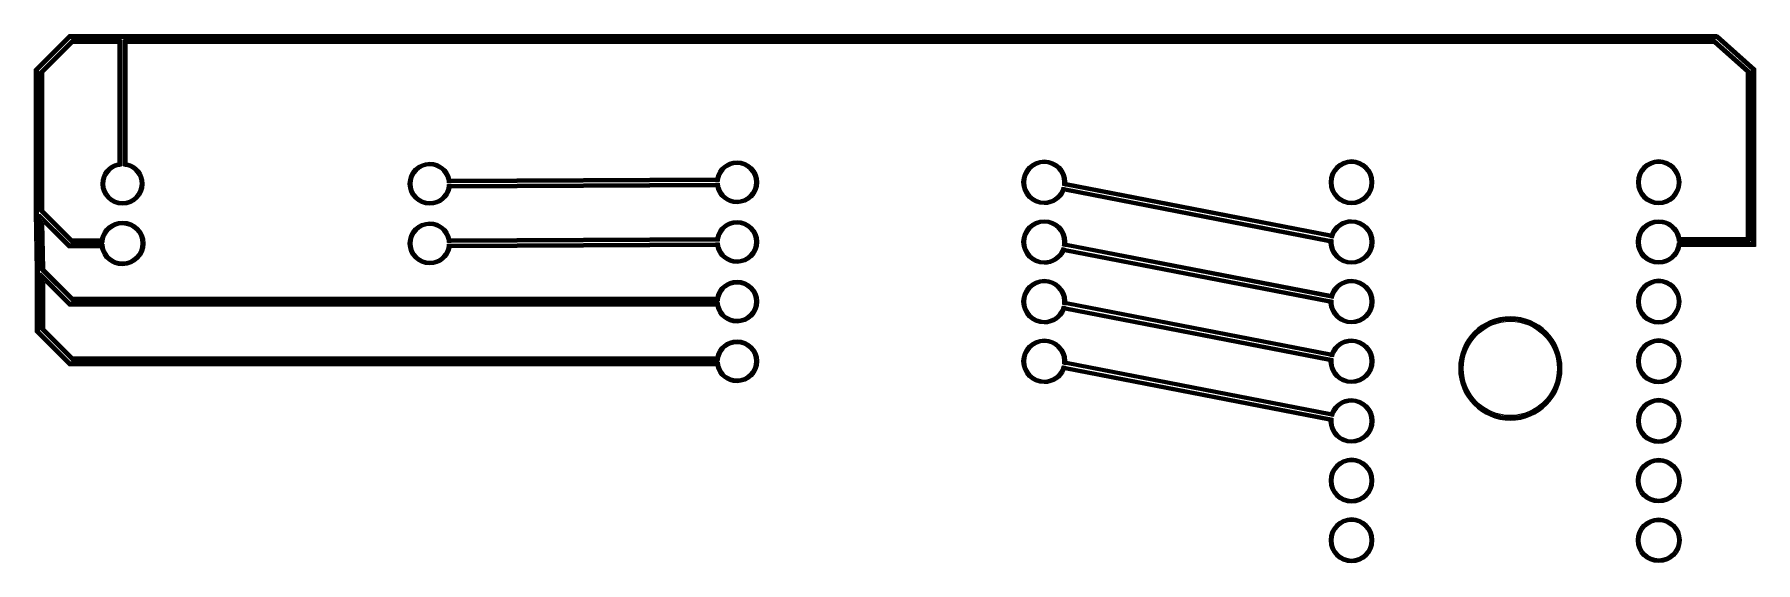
# Model space of a CAD drawing. Header units: millimetres. Extents: x 94.5 to 190.9, y -114.3 to -84.7.
import ezdxf

# ---------------------------------------------------------------- set-up
doc = ezdxf.new("R2010")
doc.units = ezdxf.units.MM
doc.header["$MEASUREMENT"] = 0
doc.layers.add('Calque 1', color=7, linetype='Continuous', lineweight=0)

msp = doc.modelspace()

# ---------------------------------------------------------------- linework, layer by layer
at = {"layer": 'Calque 1', "color": 250, "lineweight": 0, "true_color": 0x1d1d1b}
for centre, radius in [((177.128, -103.441), 2.64), ((185.438, -109.721), 1.25), ((185.438, -109.721), 1.2), ((185.438, -109.721), 1.15), ((185.438, -109.721), 1.1), ((185.438, -109.721), 1.05), ((185.438, -113.061), 1.25), ((185.438, -113.061), 1.2), ((185.438, -113.061), 1.15), ((185.438, -113.061), 1.1), ((185.438, -113.061), 1.05)]:
    msp.add_circle(centre, radius, dxfattribs=at)
for points, knots in [([(188.762, -84.79), (188.762, -84.79), (188.667, -84.741), (188.667, -84.741), (188.667, -84.741), (96.451, -84.741), (96.451, -84.741), (96.451, -84.741), (94.507, -86.684), (94.507, -86.684), (94.507, -86.684), (94.507, -94.699), (94.507, -94.699), (94.507, -94.699), (94.571, -97.97), (94.571, -97.97), (94.571, -97.97), (94.571, -101.409), (94.571, -101.409), (94.571, -101.409), (96.451, -103.293), (96.451, -103.293), (96.451, -103.293), (132.667, -103.293), (132.667, -103.293), (132.78, -103.833), (133.263, -104.242), (133.838, -104.242), (134.498, -104.242), (135.038, -103.702), (135.038, -103.039), (135.038, -102.379), (134.498, -101.84), (133.838, -101.84), (133.263, -101.84), (132.78, -102.249), (132.667, -102.789), (132.667, -102.789), (96.655, -102.789), (96.655, -102.789), (96.655, -102.789), (95.072, -101.205), (95.072, -101.205), (95.072, -101.205), (95.072, -98.573), (95.072, -98.573), (95.072, -98.573), (96.451, -99.952), (96.451, -99.952), (96.451, -99.952), (132.667, -99.952), (132.667, -99.952), (132.78, -100.492), (133.263, -100.901), (133.838, -100.901), (134.498, -100.901), (135.038, -100.362), (135.038, -99.702), (135.038, -99.039), (134.498, -98.502), (133.838, -98.502), (133.26, -98.502), (132.78, -98.908), (132.667, -99.451), (132.667, -99.451), (96.655, -99.451), (96.655, -99.451), (96.655, -99.451), (95.068, -97.864), (95.068, -97.864), (95.068, -97.864), (95.019, -95.289), (95.019, -95.289), (95.019, -95.289), (96.423, -96.693), (96.423, -96.693), (96.423, -96.693), (98.211, -96.693), (98.211, -96.693), (98.328, -97.261), (98.832, -97.691), (99.439, -97.691), (100.127, -97.691), (100.688, -97.13), (100.688, -96.439), (100.688, -95.751), (100.127, -95.19), (99.439, -95.19), (98.832, -95.19), (98.328, -95.62), (98.211, -96.192), (98.211, -96.192), (96.627, -96.192), (96.627, -96.192), (96.627, -96.192), (95.008, -94.573), (95.008, -94.573), (95.008, -94.573), (95.008, -86.889), (95.008, -86.889), (95.008, -86.889), (96.655, -85.242), (96.655, -85.242), (96.655, -85.242), (99.188, -85.242), (99.188, -85.242), (99.188, -85.242), (99.188, -91.93), (99.188, -91.93), (98.645, -92.043), (98.239, -92.523), (98.239, -93.101), (98.239, -93.761), (98.776, -94.301), (99.439, -94.301), (100.099, -94.301), (100.638, -93.761), (100.638, -93.101), (100.638, -92.526), (100.229, -92.043), (99.689, -91.93), (99.689, -91.93), (99.689, -85.242), (99.689, -85.242), (99.689, -85.242), (188.519, -85.242), (188.519, -85.242), (188.519, -85.242), (190.357, -86.875), (190.357, -86.875), (190.357, -86.875), (190.357, -96.111), (190.357, -96.111), (190.357, -96.111), (186.663, -96.111), (186.663, -96.111), (186.547, -95.543), (186.042, -95.112), (185.439, -95.112), (184.748, -95.112), (184.187, -95.673), (184.187, -96.361), (184.187, -97.049), (184.748, -97.61), (185.439, -97.61), (186.042, -97.61), (186.547, -97.18), (186.663, -96.612), (186.663, -96.612), (190.858, -96.612), (190.858, -96.612), (190.858, -96.612), (190.858, -86.653), (190.858, -86.653), (190.858, -86.653), (188.762, -84.79), (188.762, -84.79)], [0, 0, 0, 0, 1, 1, 1, 2, 2, 2, 3, 3, 3, 4, 4, 4, 5, 5, 5, 6, 6, 6, 7, 7, 7, 8, 8, 8, 9, 9, 9, 10, 10, 10, 11, 11, 11, 12, 12, 12, 13, 13, 13, 14, 14, 14, 15, 15, 15, 16, 16, 16, 17, 17, 17, 18, 18, 18, 19, 19, 19, 20, 20, 20, 21, 21, 21, 22, 22, 22, 23, 23, 23, 24, 24, 24, 25, 25, 25, 26, 26, 26, 27, 27, 27, 28, 28, 28, 29, 29, 29, 30, 30, 30, 31, 31, 31, 32, 32, 32, 33, 33, 33, 34, 34, 34, 35, 35, 35, 36, 36, 36, 37, 37, 37, 38, 38, 38, 39, 39, 39, 40, 40, 40, 41, 41, 41, 42, 42, 42, 43, 43, 43, 44, 44, 44, 45, 45, 45, 46, 46, 46, 47, 47, 47, 48, 48, 48, 49, 49, 49, 50, 50, 50, 51, 51, 51, 52, 52, 52, 52]), ([(190.805, -96.559), (190.805, -96.559), (186.621, -96.559), (186.621, -96.559), (186.621, -96.576), (186.617, -96.594), (186.614, -96.612), (186.497, -97.155), (186.014, -97.561), (185.439, -97.561), (184.776, -97.561), (184.24, -97.024), (184.24, -96.361), (184.24, -95.698), (184.776, -95.162), (185.439, -95.162), (186.014, -95.162), (186.497, -95.567), (186.614, -96.111), (186.617, -96.128), (186.621, -96.146), (186.621, -96.164), (186.621, -96.164), (190.41, -96.164), (190.41, -96.164), (190.41, -96.164), (190.41, -86.854), (190.41, -86.854), (190.41, -86.854), (188.54, -85.189), (188.54, -85.189), (188.54, -85.189), (99.64, -85.189), (99.64, -85.189), (99.64, -85.189), (99.64, -92.121), (99.64, -92.121), (99.658, -92.124), (99.672, -92.128), (99.689, -92.135), (99.689, -92.135), (99.689, -91.98), (99.689, -91.98), (100.201, -92.092), (100.589, -92.551), (100.589, -93.101), (100.589, -93.733), (100.07, -94.251), (99.439, -94.251), (98.804, -94.251), (98.289, -93.733), (98.289, -93.101), (98.289, -92.551), (98.673, -92.092), (99.188, -91.98), (99.188, -91.98), (99.188, -92.135), (99.188, -92.135), (99.206, -92.128), (99.224, -92.124), (99.241, -92.121), (99.241, -92.121), (99.241, -85.189), (99.241, -85.189), (99.241, -85.189), (96.638, -85.189), (96.638, -85.189), (96.638, -85.189), (94.955, -86.871), (94.955, -86.871), (94.955, -86.871), (94.955, -94.59), (94.955, -94.59), (94.955, -94.59), (96.61, -96.245), (96.61, -96.245), (96.61, -96.245), (98.257, -96.245), (98.257, -96.245), (98.257, -96.227), (98.261, -96.209), (98.264, -96.192), (98.381, -95.648), (98.86, -95.239), (99.439, -95.239), (100.099, -95.239), (100.638, -95.779), (100.638, -96.439), (100.638, -97.102), (100.099, -97.642), (99.439, -97.642), (98.864, -97.642), (98.381, -97.232), (98.268, -96.693), (98.264, -96.675), (98.261, -96.657), (98.257, -96.64), (98.257, -96.64), (96.44, -96.64), (96.44, -96.64), (96.44, -96.64), (94.969, -95.169), (94.969, -95.169), (94.969, -95.169), (95.019, -97.885), (95.019, -97.885), (95.019, -97.885), (96.638, -99.501), (96.638, -99.501), (96.638, -99.501), (132.709, -99.501), (132.709, -99.501), (132.709, -99.483), (132.713, -99.469), (132.716, -99.451), (132.829, -98.936), (133.288, -98.552), (133.838, -98.552), (134.473, -98.552), (134.988, -99.067), (134.988, -99.702), (134.988, -100.333), (134.473, -100.852), (133.838, -100.852), (133.288, -100.852), (132.829, -100.464), (132.716, -99.952), (132.713, -99.935), (132.709, -99.917), (132.706, -99.899), (132.706, -99.899), (96.469, -99.899), (96.469, -99.899), (96.469, -99.899), (95.019, -98.453), (95.019, -98.453), (95.019, -98.453), (95.019, -101.222), (95.019, -101.222), (95.019, -101.222), (96.638, -102.838), (96.638, -102.838), (96.638, -102.838), (132.709, -102.838), (132.709, -102.838), (132.709, -102.82), (132.713, -102.806), (132.716, -102.789), (132.829, -102.277), (133.288, -101.893), (133.838, -101.893), (134.473, -101.893), (134.988, -102.408), (134.988, -103.039), (134.988, -103.674), (134.473, -104.189), (133.838, -104.189), (133.291, -104.189), (132.833, -103.805), (132.72, -103.293), (132.713, -103.276), (132.709, -103.258), (132.709, -103.24), (132.709, -103.24), (96.469, -103.24), (96.469, -103.24), (96.469, -103.24), (94.623, -101.392), (94.623, -101.392), (94.623, -101.392), (94.623, -97.97), (94.623, -97.97), (94.623, -97.97), (94.56, -94.699), (94.56, -94.699), (94.56, -94.699), (94.56, -86.702), (94.56, -86.702), (94.56, -86.702), (96.469, -84.794), (96.469, -84.794), (96.469, -84.794), (188.667, -84.794), (188.667, -84.794), (188.667, -84.794), (188.738, -84.832), (188.738, -84.832), (188.738, -84.832), (190.805, -86.674), (190.805, -86.674), (190.805, -86.674), (190.805, -96.559), (190.805, -96.559)], [0, 0, 0, 0, 1, 1, 1, 2, 2, 2, 3, 3, 3, 4, 4, 4, 5, 5, 5, 6, 6, 6, 7, 7, 7, 8, 8, 8, 9, 9, 9, 10, 10, 10, 11, 11, 11, 12, 12, 12, 13, 13, 13, 14, 14, 14, 15, 15, 15, 16, 16, 16, 17, 17, 17, 18, 18, 18, 19, 19, 19, 20, 20, 20, 21, 21, 21, 22, 22, 22, 23, 23, 23, 24, 24, 24, 25, 25, 25, 26, 26, 26, 27, 27, 27, 28, 28, 28, 29, 29, 29, 30, 30, 30, 31, 31, 31, 32, 32, 32, 33, 33, 33, 34, 34, 34, 35, 35, 35, 36, 36, 36, 37, 37, 37, 38, 38, 38, 39, 39, 39, 40, 40, 40, 41, 41, 41, 42, 42, 42, 43, 43, 43, 44, 44, 44, 45, 45, 45, 46, 46, 46, 47, 47, 47, 48, 48, 48, 49, 49, 49, 50, 50, 50, 51, 51, 51, 52, 52, 52, 53, 53, 53, 54, 54, 54, 55, 55, 55, 56, 56, 56, 57, 57, 57, 58, 58, 58, 59, 59, 59, 60, 60, 60, 61, 61, 61, 62, 62, 62, 63, 63, 63, 64, 64, 64, 64]), ([(190.805, -86.674), (190.805, -86.674), (190.805, -96.559), (190.805, -96.559), (190.805, -96.559), (186.621, -96.559), (186.621, -96.559), (186.621, -96.576), (186.617, -96.594), (186.614, -96.612), (186.497, -97.155), (186.014, -97.561), (185.439, -97.561), (184.776, -97.561), (184.24, -97.024), (184.24, -96.361), (184.24, -95.698), (184.776, -95.162), (185.439, -95.162), (186.014, -95.162), (186.497, -95.567), (186.614, -96.111), (186.617, -96.128), (186.621, -96.146), (186.621, -96.164), (186.621, -96.164), (190.41, -96.164), (190.41, -96.164), (190.41, -96.164), (190.41, -86.854), (190.41, -86.854), (190.41, -86.854), (188.54, -85.189), (188.54, -85.189), (188.54, -85.189), (99.64, -85.189), (99.64, -85.189), (99.64, -85.189), (99.64, -92.121), (99.64, -92.121), (99.622, -92.117), (99.605, -92.114), (99.587, -92.11), (99.587, -92.11), (99.587, -85.139), (99.587, -85.139), (99.587, -85.139), (188.558, -85.139), (188.558, -85.139), (188.558, -85.139), (190.459, -86.833), (190.459, -86.833), (190.459, -86.833), (190.459, -96.213), (190.459, -96.213), (190.459, -96.213), (186.579, -96.213), (186.579, -96.213), (186.579, -96.195), (186.575, -96.181), (186.571, -96.164), (186.568, -96.146), (186.564, -96.128), (186.561, -96.111), (186.448, -95.596), (185.986, -95.211), (185.439, -95.211), (184.804, -95.211), (184.289, -95.726), (184.289, -96.361), (184.289, -96.996), (184.804, -97.511), (185.439, -97.511), (185.986, -97.511), (186.448, -97.127), (186.561, -96.612), (186.564, -96.594), (186.568, -96.576), (186.571, -96.559), (186.575, -96.541), (186.579, -96.527), (186.579, -96.509), (186.579, -96.509), (190.755, -96.509), (190.755, -96.509), (190.755, -96.509), (190.755, -86.695), (190.755, -86.695), (190.755, -86.695), (188.709, -84.871), (188.709, -84.871), (188.709, -84.871), (188.667, -84.843), (188.667, -84.843), (188.667, -84.843), (96.49, -84.843), (96.49, -84.843), (96.49, -84.843), (94.609, -86.723), (94.609, -86.723), (94.609, -86.723), (94.609, -94.699), (94.609, -94.699), (94.609, -94.699), (94.673, -97.97), (94.673, -97.97), (94.673, -97.97), (94.673, -101.371), (94.673, -101.371), (94.673, -101.371), (96.49, -103.191), (96.49, -103.191), (96.49, -103.191), (132.748, -103.191), (132.748, -103.191), (132.752, -103.208), (132.752, -103.223), (132.755, -103.24), (132.755, -103.24), (132.766, -103.293), (132.766, -103.293), (132.882, -103.776), (133.32, -104.14), (133.838, -104.14), (134.445, -104.14), (134.939, -103.646), (134.939, -103.039), (134.939, -102.436), (134.445, -101.942), (133.838, -101.942), (133.316, -101.942), (132.879, -102.305), (132.766, -102.789), (132.762, -102.806), (132.759, -102.82), (132.755, -102.838), (132.752, -102.856), (132.748, -102.873), (132.748, -102.891), (132.748, -102.891), (96.617, -102.891), (96.617, -102.891), (96.617, -102.891), (94.969, -101.244), (94.969, -101.244), (94.969, -101.244), (94.969, -98.33), (94.969, -98.33), (94.969, -98.33), (96.49, -99.85), (96.49, -99.85), (96.49, -99.85), (132.748, -99.85), (132.748, -99.85), (132.748, -99.868), (132.752, -99.882), (132.755, -99.899), (132.759, -99.917), (132.762, -99.935), (132.766, -99.952), (132.879, -100.439), (133.316, -100.803), (133.838, -100.803), (134.445, -100.803), (134.939, -100.309), (134.939, -99.702), (134.939, -99.095), (134.445, -98.601), (133.838, -98.601), (133.316, -98.601), (132.879, -98.965), (132.766, -99.451), (132.762, -99.469), (132.759, -99.483), (132.755, -99.501), (132.752, -99.518), (132.748, -99.536), (132.748, -99.554), (132.748, -99.554), (96.617, -99.554), (96.617, -99.554), (96.617, -99.554), (94.969, -97.906), (94.969, -97.906), (94.969, -97.906), (94.916, -95.045), (94.916, -95.045), (94.916, -95.045), (96.461, -96.59), (96.461, -96.59), (96.461, -96.59), (98.303, -96.59), (98.303, -96.59), (98.299, -96.608), (98.303, -96.622), (98.31, -96.64), (98.31, -96.657), (98.314, -96.675), (98.321, -96.693), (98.433, -97.204), (98.892, -97.589), (99.439, -97.589), (100.07, -97.589), (100.589, -97.074), (100.589, -96.439), (100.589, -95.807), (100.07, -95.292), (99.439, -95.292), (98.889, -95.292), (98.43, -95.677), (98.317, -96.192), (98.314, -96.209), (98.31, -96.227), (98.306, -96.245), (98.303, -96.259), (98.299, -96.276), (98.299, -96.294), (98.299, -96.294), (96.588, -96.294), (96.588, -96.294), (96.588, -96.294), (94.906, -94.611), (94.906, -94.611), (94.906, -94.611), (94.906, -86.85), (94.906, -86.85), (94.906, -86.85), (96.617, -85.139), (96.617, -85.139), (96.617, -85.139), (99.291, -85.139), (99.291, -85.139), (99.291, -85.139), (99.291, -92.11), (99.291, -92.11), (99.273, -92.114), (99.255, -92.117), (99.241, -92.121), (99.241, -92.121), (99.241, -85.189), (99.241, -85.189), (99.241, -85.189), (96.638, -85.189), (96.638, -85.189), (96.638, -85.189), (94.955, -86.871), (94.955, -86.871), (94.955, -86.871), (94.955, -94.59), (94.955, -94.59), (94.955, -94.59), (96.61, -96.245), (96.61, -96.245), (96.61, -96.245), (98.257, -96.245), (98.257, -96.245), (98.257, -96.227), (98.261, -96.209), (98.264, -96.192), (98.381, -95.648), (98.86, -95.239), (99.439, -95.239), (100.099, -95.239), (100.638, -95.779), (100.638, -96.439), (100.638, -97.102), (100.099, -97.642), (99.439, -97.642), (98.864, -97.642), (98.381, -97.232), (98.268, -96.693), (98.264, -96.675), (98.261, -96.657), (98.257, -96.64), (98.257, -96.64), (96.44, -96.64), (96.44, -96.64), (96.44, -96.64), (94.969, -95.169), (94.969, -95.169), (94.969, -95.169), (95.019, -97.885), (95.019, -97.885), (95.019, -97.885), (96.638, -99.501), (96.638, -99.501), (96.638, -99.501), (132.709, -99.501), (132.709, -99.501), (132.709, -99.483), (132.713, -99.469), (132.716, -99.451), (132.829, -98.936), (133.288, -98.552), (133.838, -98.552), (134.473, -98.552), (134.988, -99.067), (134.988, -99.702), (134.988, -100.333), (134.473, -100.852), (133.838, -100.852), (133.288, -100.852), (132.829, -100.464), (132.716, -99.952), (132.713, -99.935), (132.709, -99.917), (132.706, -99.899), (132.706, -99.899), (96.469, -99.899), (96.469, -99.899), (96.469, -99.899), (95.019, -98.453), (95.019, -98.453), (95.019, -98.453), (95.019, -101.222), (95.019, -101.222), (95.019, -101.222), (96.638, -102.838), (96.638, -102.838), (96.638, -102.838), (132.709, -102.838), (132.709, -102.838), (132.709, -102.82), (132.713, -102.806), (132.716, -102.789), (132.829, -102.277), (133.288, -101.893), (133.838, -101.893), (134.473, -101.893), (134.988, -102.408), (134.988, -103.039), (134.988, -103.674), (134.473, -104.189), (133.838, -104.189), (133.291, -104.189), (132.833, -103.805), (132.72, -103.293), (132.713, -103.276), (132.709, -103.258), (132.709, -103.24), (132.709, -103.24), (96.469, -103.24), (96.469, -103.24), (96.469, -103.24), (94.623, -101.392), (94.623, -101.392), (94.623, -101.392), (94.623, -97.97), (94.623, -97.97), (94.623, -97.97), (94.56, -94.699), (94.56, -94.699), (94.56, -94.699), (94.56, -86.702), (94.56, -86.702), (94.56, -86.702), (96.469, -84.794), (96.469, -84.794), (96.469, -84.794), (188.667, -84.794), (188.667, -84.794), (188.667, -84.794), (188.738, -84.832), (188.738, -84.832), (188.738, -84.832), (190.805, -86.674), (190.805, -86.674)], [0, 0, 0, 0, 1, 1, 1, 2, 2, 2, 3, 3, 3, 4, 4, 4, 5, 5, 5, 6, 6, 6, 7, 7, 7, 8, 8, 8, 9, 9, 9, 10, 10, 10, 11, 11, 11, 12, 12, 12, 13, 13, 13, 14, 14, 14, 15, 15, 15, 16, 16, 16, 17, 17, 17, 18, 18, 18, 19, 19, 19, 20, 20, 20, 21, 21, 21, 22, 22, 22, 23, 23, 23, 24, 24, 24, 25, 25, 25, 26, 26, 26, 27, 27, 27, 28, 28, 28, 29, 29, 29, 30, 30, 30, 31, 31, 31, 32, 32, 32, 33, 33, 33, 34, 34, 34, 35, 35, 35, 36, 36, 36, 37, 37, 37, 38, 38, 38, 39, 39, 39, 40, 40, 40, 41, 41, 41, 42, 42, 42, 43, 43, 43, 44, 44, 44, 45, 45, 45, 46, 46, 46, 47, 47, 47, 48, 48, 48, 49, 49, 49, 50, 50, 50, 51, 51, 51, 52, 52, 52, 53, 53, 53, 54, 54, 54, 55, 55, 55, 56, 56, 56, 57, 57, 57, 58, 58, 58, 59, 59, 59, 60, 60, 60, 61, 61, 61, 62, 62, 62, 63, 63, 63, 64, 64, 64, 65, 65, 65, 66, 66, 66, 67, 67, 67, 68, 68, 68, 69, 69, 69, 70, 70, 70, 71, 71, 71, 72, 72, 72, 73, 73, 73, 74, 74, 74, 75, 75, 75, 76, 76, 76, 77, 77, 77, 78, 78, 78, 79, 79, 79, 80, 80, 80, 81, 81, 81, 82, 82, 82, 83, 83, 83, 84, 84, 84, 85, 85, 85, 86, 86, 86, 87, 87, 87, 88, 88, 88, 89, 89, 89, 90, 90, 90, 91, 91, 91, 92, 92, 92, 93, 93, 93, 94, 94, 94, 95, 95, 95, 96, 96, 96, 97, 97, 97, 98, 98, 98, 99, 99, 99, 100, 100, 100, 101, 101, 101, 102, 102, 102, 103, 103, 103, 104, 104, 104, 105, 105, 105, 106, 106, 106, 107, 107, 107, 108, 108, 108, 109, 109, 109, 110, 110, 110, 111, 111, 111, 112, 112, 112, 113, 113, 113, 114, 114, 114, 115, 115, 115, 116, 116, 116, 117, 117, 117, 118, 118, 118, 119, 119, 119, 120, 120, 120, 121, 121, 121, 122, 122, 122, 122]), ([(190.755, -86.695), (190.755, -86.695), (190.755, -96.509), (190.755, -96.509), (190.755, -96.509), (186.579, -96.509), (186.579, -96.509), (186.579, -96.527), (186.575, -96.541), (186.571, -96.559), (186.568, -96.576), (186.564, -96.594), (186.561, -96.612), (186.448, -97.127), (185.986, -97.511), (185.439, -97.511), (184.804, -97.511), (184.289, -96.996), (184.289, -96.361), (184.289, -95.726), (184.804, -95.211), (185.439, -95.211), (185.986, -95.211), (186.448, -95.596), (186.561, -96.111), (186.564, -96.128), (186.568, -96.146), (186.571, -96.164), (186.575, -96.181), (186.579, -96.195), (186.579, -96.213), (186.579, -96.213), (190.459, -96.213), (190.459, -96.213), (190.459, -96.213), (190.459, -86.833), (190.459, -86.833), (190.459, -86.833), (188.558, -85.139), (188.558, -85.139), (188.558, -85.139), (99.587, -85.139), (99.587, -85.139), (99.587, -85.139), (99.587, -92.11), (99.587, -92.11), (99.569, -92.107), (99.555, -92.107), (99.538, -92.103), (99.538, -92.103), (99.538, -85.09), (99.538, -85.09), (99.538, -85.09), (188.579, -85.09), (188.579, -85.09), (188.579, -85.09), (190.508, -86.808), (190.508, -86.808), (190.508, -86.808), (190.508, -96.262), (190.508, -96.262), (190.508, -96.262), (186.529, -96.262), (186.529, -96.262), (186.529, -96.245), (186.529, -96.231), (186.526, -96.213), (186.526, -96.195), (186.522, -96.181), (186.519, -96.164), (186.515, -96.146), (186.512, -96.128), (186.508, -96.111), (186.395, -95.624), (185.961, -95.26), (185.439, -95.26), (184.832, -95.26), (184.338, -95.754), (184.338, -96.361), (184.338, -96.968), (184.832, -97.462), (185.439, -97.462), (185.961, -97.462), (186.395, -97.098), (186.508, -96.612), (186.512, -96.594), (186.515, -96.576), (186.519, -96.559), (186.522, -96.541), (186.526, -96.527), (186.526, -96.509), (186.529, -96.492), (186.529, -96.478), (186.529, -96.46), (186.529, -96.46), (190.706, -96.46), (190.706, -96.46), (190.706, -96.46), (190.706, -86.72), (190.706, -86.72), (190.706, -86.72), (188.678, -84.913), (188.678, -84.913), (188.678, -84.913), (188.653, -84.892), (188.653, -84.892), (188.653, -84.892), (96.511, -84.892), (96.511, -84.892), (96.511, -84.892), (94.659, -86.744), (94.659, -86.744), (94.659, -86.744), (94.659, -94.696), (94.659, -94.696), (94.659, -94.696), (94.722, -97.97), (94.722, -97.97), (94.722, -97.97), (94.722, -101.349), (94.722, -101.349), (94.722, -101.349), (96.511, -103.141), (96.511, -103.141), (96.511, -103.141), (132.794, -103.141), (132.794, -103.141), (132.794, -103.159), (132.794, -103.177), (132.801, -103.191), (132.801, -103.208), (132.805, -103.226), (132.808, -103.24), (132.808, -103.258), (132.812, -103.276), (132.819, -103.293), (132.932, -103.752), (133.348, -104.09), (133.838, -104.09), (134.417, -104.09), (134.886, -103.621), (134.886, -103.039), (134.886, -102.461), (134.417, -101.991), (133.838, -101.991), (133.348, -101.991), (132.932, -102.33), (132.819, -102.789), (132.812, -102.806), (132.808, -102.82), (132.808, -102.838), (132.801, -102.856), (132.801, -102.873), (132.801, -102.891), (132.794, -102.905), (132.794, -102.923), (132.794, -102.94), (132.794, -102.94), (96.596, -102.94), (96.596, -102.94), (96.596, -102.94), (94.92, -101.265), (94.92, -101.265), (94.92, -101.265), (94.92, -98.21), (94.92, -98.21), (94.92, -98.21), (96.511, -99.801), (96.511, -99.801), (96.511, -99.801), (132.794, -99.801), (132.794, -99.801), (132.794, -99.818), (132.794, -99.836), (132.801, -99.85), (132.801, -99.868), (132.801, -99.882), (132.805, -99.899), (132.808, -99.917), (132.812, -99.935), (132.819, -99.952), (132.932, -100.411), (133.348, -100.75), (133.838, -100.75), (134.417, -100.75), (134.886, -100.28), (134.886, -99.702), (134.886, -99.123), (134.417, -98.651), (133.838, -98.651), (133.348, -98.651), (132.932, -98.993), (132.819, -99.451), (132.812, -99.469), (132.808, -99.483), (132.808, -99.501), (132.801, -99.518), (132.801, -99.536), (132.801, -99.554), (132.794, -99.568), (132.794, -99.585), (132.794, -99.603), (132.794, -99.603), (96.596, -99.603), (96.596, -99.603), (96.596, -99.603), (94.92, -97.927), (94.92, -97.927), (94.92, -97.927), (94.863, -94.922), (94.863, -94.922), (94.863, -94.922), (96.483, -96.541), (96.483, -96.541), (96.483, -96.541), (98.345, -96.541), (98.345, -96.541), (98.345, -96.559), (98.345, -96.573), (98.349, -96.59), (98.352, -96.608), (98.352, -96.622), (98.356, -96.64), (98.359, -96.657), (98.363, -96.675), (98.366, -96.693), (98.483, -97.176), (98.92, -97.539), (99.439, -97.539), (100.046, -97.539), (100.536, -97.045), (100.536, -96.439), (100.536, -95.835), (100.046, -95.342), (99.439, -95.342), (98.917, -95.342), (98.479, -95.705), (98.366, -96.192), (98.363, -96.209), (98.359, -96.227), (98.356, -96.245), (98.352, -96.262), (98.349, -96.276), (98.349, -96.294), (98.345, -96.312), (98.345, -96.329), (98.345, -96.343), (98.345, -96.343), (96.567, -96.343), (96.567, -96.343), (96.567, -96.343), (94.856, -94.632), (94.856, -94.632), (94.856, -94.632), (94.856, -86.829), (94.856, -86.829), (94.856, -86.829), (96.596, -85.09), (96.596, -85.09), (96.596, -85.09), (99.34, -85.09), (99.34, -85.09), (99.34, -85.09), (99.34, -92.103), (99.34, -92.103), (99.322, -92.107), (99.308, -92.107), (99.291, -92.11), (99.291, -92.11), (99.291, -85.139), (99.291, -85.139), (99.291, -85.139), (96.617, -85.139), (96.617, -85.139), (96.617, -85.139), (94.906, -86.85), (94.906, -86.85), (94.906, -86.85), (94.906, -94.611), (94.906, -94.611), (94.906, -94.611), (96.588, -96.294), (96.588, -96.294), (96.588, -96.294), (98.299, -96.294), (98.299, -96.294), (98.299, -96.276), (98.303, -96.259), (98.306, -96.245), (98.31, -96.227), (98.314, -96.209), (98.317, -96.192), (98.43, -95.677), (98.889, -95.292), (99.439, -95.292), (100.07, -95.292), (100.589, -95.807), (100.589, -96.439), (100.589, -97.074), (100.07, -97.589), (99.439, -97.589), (98.892, -97.589), (98.433, -97.204), (98.321, -96.693), (98.314, -96.675), (98.31, -96.657), (98.31, -96.64), (98.303, -96.622), (98.299, -96.608), (98.303, -96.59), (98.303, -96.59), (96.461, -96.59), (96.461, -96.59), (96.461, -96.59), (94.916, -95.045), (94.916, -95.045), (94.916, -95.045), (94.969, -97.906), (94.969, -97.906), (94.969, -97.906), (96.617, -99.554), (96.617, -99.554), (96.617, -99.554), (132.748, -99.554), (132.748, -99.554), (132.748, -99.536), (132.752, -99.518), (132.755, -99.501), (132.759, -99.483), (132.762, -99.469), (132.766, -99.451), (132.879, -98.965), (133.316, -98.601), (133.838, -98.601), (134.445, -98.601), (134.939, -99.095), (134.939, -99.702), (134.939, -100.309), (134.445, -100.803), (133.838, -100.803), (133.316, -100.803), (132.879, -100.439), (132.766, -99.952), (132.762, -99.935), (132.759, -99.917), (132.755, -99.899), (132.752, -99.882), (132.748, -99.868), (132.748, -99.85), (132.748, -99.85), (96.49, -99.85), (96.49, -99.85), (96.49, -99.85), (94.969, -98.33), (94.969, -98.33), (94.969, -98.33), (94.969, -101.244), (94.969, -101.244), (94.969, -101.244), (96.617, -102.891), (96.617, -102.891), (96.617, -102.891), (132.748, -102.891), (132.748, -102.891), (132.748, -102.873), (132.752, -102.856), (132.755, -102.838), (132.759, -102.82), (132.762, -102.806), (132.766, -102.789), (132.879, -102.305), (133.316, -101.942), (133.838, -101.942), (134.445, -101.942), (134.939, -102.436), (134.939, -103.039), (134.939, -103.646), (134.445, -104.14), (133.838, -104.14), (133.32, -104.14), (132.882, -103.776), (132.766, -103.293), (132.766, -103.293), (132.755, -103.24), (132.755, -103.24), (132.752, -103.223), (132.752, -103.208), (132.748, -103.191), (132.748, -103.191), (96.49, -103.191), (96.49, -103.191), (96.49, -103.191), (94.673, -101.371), (94.673, -101.371), (94.673, -101.371), (94.673, -97.97), (94.673, -97.97), (94.673, -97.97), (94.609, -94.699), (94.609, -94.699), (94.609, -94.699), (94.609, -86.723), (94.609, -86.723), (94.609, -86.723), (96.49, -84.843), (96.49, -84.843), (96.49, -84.843), (188.667, -84.843), (188.667, -84.843), (188.667, -84.843), (188.709, -84.871), (188.709, -84.871), (188.709, -84.871), (190.755, -86.695), (190.755, -86.695)], [0, 0, 0, 0, 1, 1, 1, 2, 2, 2, 3, 3, 3, 4, 4, 4, 5, 5, 5, 6, 6, 6, 7, 7, 7, 8, 8, 8, 9, 9, 9, 10, 10, 10, 11, 11, 11, 12, 12, 12, 13, 13, 13, 14, 14, 14, 15, 15, 15, 16, 16, 16, 17, 17, 17, 18, 18, 18, 19, 19, 19, 20, 20, 20, 21, 21, 21, 22, 22, 22, 23, 23, 23, 24, 24, 24, 25, 25, 25, 26, 26, 26, 27, 27, 27, 28, 28, 28, 29, 29, 29, 30, 30, 30, 31, 31, 31, 32, 32, 32, 33, 33, 33, 34, 34, 34, 35, 35, 35, 36, 36, 36, 37, 37, 37, 38, 38, 38, 39, 39, 39, 40, 40, 40, 41, 41, 41, 42, 42, 42, 43, 43, 43, 44, 44, 44, 45, 45, 45, 46, 46, 46, 47, 47, 47, 48, 48, 48, 49, 49, 49, 50, 50, 50, 51, 51, 51, 52, 52, 52, 53, 53, 53, 54, 54, 54, 55, 55, 55, 56, 56, 56, 57, 57, 57, 58, 58, 58, 59, 59, 59, 60, 60, 60, 61, 61, 61, 62, 62, 62, 63, 63, 63, 64, 64, 64, 65, 65, 65, 66, 66, 66, 67, 67, 67, 68, 68, 68, 69, 69, 69, 70, 70, 70, 71, 71, 71, 72, 72, 72, 73, 73, 73, 74, 74, 74, 75, 75, 75, 76, 76, 76, 77, 77, 77, 78, 78, 78, 79, 79, 79, 80, 80, 80, 81, 81, 81, 82, 82, 82, 83, 83, 83, 84, 84, 84, 85, 85, 85, 86, 86, 86, 87, 87, 87, 88, 88, 88, 89, 89, 89, 90, 90, 90, 91, 91, 91, 92, 92, 92, 93, 93, 93, 94, 94, 94, 95, 95, 95, 96, 96, 96, 97, 97, 97, 98, 98, 98, 99, 99, 99, 100, 100, 100, 101, 101, 101, 102, 102, 102, 103, 103, 103, 104, 104, 104, 105, 105, 105, 106, 106, 106, 107, 107, 107, 108, 108, 108, 109, 109, 109, 110, 110, 110, 111, 111, 111, 112, 112, 112, 113, 113, 113, 114, 114, 114, 115, 115, 115, 116, 116, 116, 117, 117, 117, 118, 118, 118, 119, 119, 119, 120, 120, 120, 121, 121, 121, 122, 122, 122, 123, 123, 123, 124, 124, 124, 125, 125, 125, 126, 126, 126, 127, 127, 127, 128, 128, 128, 129, 129, 129, 130, 130, 130, 131, 131, 131, 132, 132, 132, 133, 133, 133, 134, 134, 134, 135, 135, 135, 136, 136, 136, 137, 137, 137, 138, 138, 138, 138]), ([(190.706, -86.72), (190.706, -86.72), (190.706, -96.46), (190.706, -96.46), (190.706, -96.46), (186.529, -96.46), (186.529, -96.46), (186.529, -96.478), (186.529, -96.492), (186.526, -96.509), (186.526, -96.527), (186.522, -96.541), (186.519, -96.559), (186.515, -96.576), (186.512, -96.594), (186.508, -96.612), (186.395, -97.098), (185.961, -97.462), (185.439, -97.462), (184.832, -97.462), (184.338, -96.968), (184.338, -96.361), (184.338, -95.754), (184.832, -95.26), (185.439, -95.26), (185.961, -95.26), (186.395, -95.624), (186.508, -96.111), (186.512, -96.128), (186.515, -96.146), (186.519, -96.164), (186.522, -96.181), (186.526, -96.195), (186.526, -96.213), (186.529, -96.231), (186.529, -96.245), (186.529, -96.262), (186.529, -96.262), (190.508, -96.262), (190.508, -96.262), (190.508, -96.262), (190.508, -86.808), (190.508, -86.808), (190.508, -86.808), (188.579, -85.09), (188.579, -85.09), (188.579, -85.09), (99.538, -85.09), (99.538, -85.09), (99.538, -85.09), (99.538, -92.103), (99.538, -92.103), (99.52, -92.103), (99.506, -92.103), (99.488, -92.1), (99.488, -92.1), (99.488, -85.04), (99.488, -85.04), (99.488, -85.04), (188.596, -85.04), (188.596, -85.04), (188.596, -85.04), (190.558, -86.787), (190.558, -86.787), (190.558, -86.787), (190.558, -96.312), (190.558, -96.312), (190.558, -96.312), (186.483, -96.312), (186.483, -96.312), (186.483, -96.294), (186.483, -96.276), (186.48, -96.262), (186.48, -96.245), (186.48, -96.227), (186.473, -96.213), (186.473, -96.195), (186.473, -96.178), (186.469, -96.164), (186.466, -96.146), (186.462, -96.128), (186.455, -96.111), (186.346, -95.652), (185.933, -95.31), (185.439, -95.31), (184.861, -95.31), (184.388, -95.783), (184.388, -96.361), (184.388, -96.94), (184.861, -97.412), (185.439, -97.412), (185.933, -97.412), (186.346, -97.07), (186.455, -96.612), (186.462, -96.594), (186.466, -96.576), (186.469, -96.559), (186.473, -96.545), (186.473, -96.527), (186.473, -96.509), (186.48, -96.495), (186.48, -96.478), (186.48, -96.46), (186.483, -96.446), (186.483, -96.428), (186.483, -96.41), (186.483, -96.41), (190.657, -96.41), (190.657, -96.41), (190.657, -96.41), (190.657, -86.741), (190.657, -86.741), (190.657, -86.741), (188.649, -84.952), (188.649, -84.952), (188.649, -84.952), (188.635, -84.942), (188.635, -84.942), (188.635, -84.942), (96.532, -84.942), (96.532, -84.942), (96.532, -84.942), (94.708, -86.766), (94.708, -86.766), (94.708, -86.766), (94.708, -94.696), (94.708, -94.696), (94.708, -94.696), (94.772, -97.97), (94.772, -97.97), (94.772, -97.97), (94.772, -101.328), (94.772, -101.328), (94.772, -101.328), (96.532, -103.092), (96.532, -103.092), (96.532, -103.092), (132.84, -103.092), (132.84, -103.092), (132.84, -103.092), (132.84, -103.141), (132.84, -103.141), (132.843, -103.159), (132.847, -103.173), (132.85, -103.191), (132.85, -103.208), (132.854, -103.226), (132.858, -103.24), (132.861, -103.258), (132.865, -103.276), (132.872, -103.293), (132.981, -103.724), (133.373, -104.041), (133.838, -104.041), (134.389, -104.041), (134.837, -103.593), (134.837, -103.039), (134.837, -102.489), (134.389, -102.041), (133.838, -102.041), (133.373, -102.041), (132.981, -102.358), (132.872, -102.789), (132.865, -102.806), (132.861, -102.82), (132.858, -102.838), (132.854, -102.856), (132.85, -102.873), (132.847, -102.891), (132.843, -102.909), (132.843, -102.923), (132.84, -102.94), (132.84, -102.958), (132.84, -102.972), (132.836, -102.99), (132.836, -102.99), (96.574, -102.99), (96.574, -102.99), (96.574, -102.99), (94.87, -101.286), (94.87, -101.286), (94.87, -101.286), (94.87, -98.09), (94.87, -98.09), (94.87, -98.09), (96.532, -99.751), (96.532, -99.751), (96.532, -99.751), (132.836, -99.751), (132.836, -99.751), (132.84, -99.769), (132.84, -99.783), (132.84, -99.801), (132.843, -99.818), (132.843, -99.832), (132.847, -99.85), (132.85, -99.868), (132.854, -99.882), (132.858, -99.899), (132.861, -99.917), (132.865, -99.935), (132.872, -99.952), (132.981, -100.383), (133.373, -100.7), (133.838, -100.7), (134.389, -100.7), (134.837, -100.252), (134.837, -99.702), (134.837, -99.148), (134.389, -98.7), (133.838, -98.7), (133.373, -98.7), (132.981, -99.017), (132.872, -99.451), (132.865, -99.466), (132.861, -99.483), (132.858, -99.501), (132.854, -99.518), (132.85, -99.536), (132.847, -99.554), (132.843, -99.571), (132.843, -99.585), (132.84, -99.603), (132.84, -99.621), (132.84, -99.635), (132.836, -99.653), (132.836, -99.653), (96.574, -99.653), (96.574, -99.653), (96.574, -99.653), (94.87, -97.949), (94.87, -97.949), (94.87, -97.949), (94.81, -94.798), (94.81, -94.798), (94.81, -94.798), (96.504, -96.492), (96.504, -96.492), (96.504, -96.492), (98.391, -96.492), (98.391, -96.492), (98.391, -96.509), (98.391, -96.523), (98.395, -96.541), (98.395, -96.559), (98.395, -96.573), (98.402, -96.59), (98.402, -96.608), (98.405, -96.626), (98.409, -96.64), (98.412, -96.657), (98.416, -96.675), (98.419, -96.693), (98.532, -97.151), (98.949, -97.49), (99.439, -97.49), (100.017, -97.49), (100.487, -97.021), (100.487, -96.439), (100.487, -95.86), (100.017, -95.391), (99.439, -95.391), (98.945, -95.391), (98.529, -95.733), (98.419, -96.192), (98.412, -96.209), (98.409, -96.227), (98.405, -96.245), (98.402, -96.262), (98.402, -96.276), (98.398, -96.294), (98.395, -96.308), (98.395, -96.326), (98.395, -96.343), (98.391, -96.358), (98.391, -96.375), (98.391, -96.393), (98.391, -96.393), (96.546, -96.393), (96.546, -96.393), (96.546, -96.393), (94.807, -94.654), (94.807, -94.654), (94.807, -94.654), (94.807, -86.808), (94.807, -86.808), (94.807, -86.808), (96.574, -85.04), (96.574, -85.04), (96.574, -85.04), (99.39, -85.04), (99.39, -85.04), (99.39, -85.04), (99.39, -92.1), (99.39, -92.1), (99.372, -92.103), (99.358, -92.103), (99.34, -92.103), (99.34, -92.103), (99.34, -85.09), (99.34, -85.09), (99.34, -85.09), (96.596, -85.09), (96.596, -85.09), (96.596, -85.09), (94.856, -86.829), (94.856, -86.829), (94.856, -86.829), (94.856, -94.632), (94.856, -94.632), (94.856, -94.632), (96.567, -96.343), (96.567, -96.343), (96.567, -96.343), (98.345, -96.343), (98.345, -96.343), (98.345, -96.329), (98.345, -96.312), (98.349, -96.294), (98.349, -96.276), (98.352, -96.262), (98.356, -96.245), (98.359, -96.227), (98.363, -96.209), (98.366, -96.192), (98.479, -95.705), (98.917, -95.342), (99.439, -95.342), (100.046, -95.342), (100.536, -95.835), (100.536, -96.439), (100.536, -97.045), (100.046, -97.539), (99.439, -97.539), (98.92, -97.539), (98.483, -97.176), (98.366, -96.693), (98.363, -96.675), (98.359, -96.657), (98.356, -96.64), (98.352, -96.622), (98.352, -96.608), (98.349, -96.59), (98.345, -96.573), (98.345, -96.559), (98.345, -96.541), (98.345, -96.541), (96.483, -96.541), (96.483, -96.541), (96.483, -96.541), (94.863, -94.922), (94.863, -94.922), (94.863, -94.922), (94.92, -97.927), (94.92, -97.927), (94.92, -97.927), (96.596, -99.603), (96.596, -99.603), (96.596, -99.603), (132.794, -99.603), (132.794, -99.603), (132.794, -99.585), (132.794, -99.568), (132.801, -99.554), (132.801, -99.536), (132.801, -99.518), (132.808, -99.501), (132.808, -99.483), (132.812, -99.469), (132.819, -99.451), (132.932, -98.993), (133.348, -98.651), (133.838, -98.651), (134.417, -98.651), (134.886, -99.123), (134.886, -99.702), (134.886, -100.28), (134.417, -100.75), (133.838, -100.75), (133.348, -100.75), (132.932, -100.411), (132.819, -99.952), (132.812, -99.935), (132.808, -99.917), (132.805, -99.899), (132.801, -99.882), (132.801, -99.868), (132.801, -99.85), (132.794, -99.836), (132.794, -99.818), (132.794, -99.801), (132.794, -99.801), (96.511, -99.801), (96.511, -99.801), (96.511, -99.801), (94.92, -98.21), (94.92, -98.21), (94.92, -98.21), (94.92, -101.265), (94.92, -101.265), (94.92, -101.265), (96.596, -102.94), (96.596, -102.94), (96.596, -102.94), (132.794, -102.94), (132.794, -102.94), (132.794, -102.923), (132.794, -102.905), (132.801, -102.891), (132.801, -102.873), (132.801, -102.856), (132.808, -102.838), (132.808, -102.82), (132.812, -102.806), (132.819, -102.789), (132.932, -102.33), (133.348, -101.991), (133.838, -101.991), (134.417, -101.991), (134.886, -102.461), (134.886, -103.039), (134.886, -103.621), (134.417, -104.09), (133.838, -104.09), (133.348, -104.09), (132.932, -103.752), (132.819, -103.293), (132.812, -103.276), (132.808, -103.258), (132.808, -103.24), (132.805, -103.226), (132.801, -103.208), (132.801, -103.191), (132.794, -103.177), (132.794, -103.159), (132.794, -103.141), (132.794, -103.141), (96.511, -103.141), (96.511, -103.141), (96.511, -103.141), (94.722, -101.349), (94.722, -101.349), (94.722, -101.349), (94.722, -97.97), (94.722, -97.97), (94.722, -97.97), (94.659, -94.696), (94.659, -94.696), (94.659, -94.696), (94.659, -86.744), (94.659, -86.744), (94.659, -86.744), (96.511, -84.892), (96.511, -84.892), (96.511, -84.892), (188.653, -84.892), (188.653, -84.892), (188.653, -84.892), (188.678, -84.913), (188.678, -84.913), (188.678, -84.913), (190.706, -86.72), (190.706, -86.72)], [0, 0, 0, 0, 1, 1, 1, 2, 2, 2, 3, 3, 3, 4, 4, 4, 5, 5, 5, 6, 6, 6, 7, 7, 7, 8, 8, 8, 9, 9, 9, 10, 10, 10, 11, 11, 11, 12, 12, 12, 13, 13, 13, 14, 14, 14, 15, 15, 15, 16, 16, 16, 17, 17, 17, 18, 18, 18, 19, 19, 19, 20, 20, 20, 21, 21, 21, 22, 22, 22, 23, 23, 23, 24, 24, 24, 25, 25, 25, 26, 26, 26, 27, 27, 27, 28, 28, 28, 29, 29, 29, 30, 30, 30, 31, 31, 31, 32, 32, 32, 33, 33, 33, 34, 34, 34, 35, 35, 35, 36, 36, 36, 37, 37, 37, 38, 38, 38, 39, 39, 39, 40, 40, 40, 41, 41, 41, 42, 42, 42, 43, 43, 43, 44, 44, 44, 45, 45, 45, 46, 46, 46, 47, 47, 47, 48, 48, 48, 49, 49, 49, 50, 50, 50, 51, 51, 51, 52, 52, 52, 53, 53, 53, 54, 54, 54, 55, 55, 55, 56, 56, 56, 57, 57, 57, 58, 58, 58, 59, 59, 59, 60, 60, 60, 61, 61, 61, 62, 62, 62, 63, 63, 63, 64, 64, 64, 65, 65, 65, 66, 66, 66, 67, 67, 67, 68, 68, 68, 69, 69, 69, 70, 70, 70, 71, 71, 71, 72, 72, 72, 73, 73, 73, 74, 74, 74, 75, 75, 75, 76, 76, 76, 77, 77, 77, 78, 78, 78, 79, 79, 79, 80, 80, 80, 81, 81, 81, 82, 82, 82, 83, 83, 83, 84, 84, 84, 85, 85, 85, 86, 86, 86, 87, 87, 87, 88, 88, 88, 89, 89, 89, 90, 90, 90, 91, 91, 91, 92, 92, 92, 93, 93, 93, 94, 94, 94, 95, 95, 95, 96, 96, 96, 97, 97, 97, 98, 98, 98, 99, 99, 99, 100, 100, 100, 101, 101, 101, 102, 102, 102, 103, 103, 103, 104, 104, 104, 105, 105, 105, 106, 106, 106, 107, 107, 107, 108, 108, 108, 109, 109, 109, 110, 110, 110, 111, 111, 111, 112, 112, 112, 113, 113, 113, 114, 114, 114, 115, 115, 115, 116, 116, 116, 117, 117, 117, 118, 118, 118, 119, 119, 119, 120, 120, 120, 121, 121, 121, 122, 122, 122, 123, 123, 123, 124, 124, 124, 125, 125, 125, 126, 126, 126, 127, 127, 127, 128, 128, 128, 129, 129, 129, 130, 130, 130, 131, 131, 131, 132, 132, 132, 133, 133, 133, 134, 134, 134, 135, 135, 135, 136, 136, 136, 137, 137, 137, 138, 138, 138, 139, 139, 139, 140, 140, 140, 141, 141, 141, 142, 142, 142, 143, 143, 143, 144, 144, 144, 145, 145, 145, 146, 146, 146, 147, 147, 147, 148, 148, 148, 149, 149, 149, 150, 150, 150, 151, 151, 151, 152, 152, 152, 153, 153, 153, 154, 154, 154, 154]), ([(190.657, -86.741), (190.657, -86.741), (190.657, -96.41), (190.657, -96.41), (190.657, -96.41), (186.483, -96.41), (186.483, -96.41), (186.483, -96.428), (186.483, -96.446), (186.48, -96.46), (186.48, -96.478), (186.48, -96.495), (186.473, -96.509), (186.473, -96.527), (186.473, -96.545), (186.469, -96.559), (186.466, -96.576), (186.462, -96.594), (186.455, -96.612), (186.346, -97.07), (185.933, -97.412), (185.439, -97.412), (184.861, -97.412), (184.388, -96.94), (184.388, -96.361), (184.388, -95.783), (184.861, -95.31), (185.439, -95.31), (185.933, -95.31), (186.346, -95.652), (186.455, -96.111), (186.462, -96.128), (186.466, -96.146), (186.469, -96.164), (186.473, -96.178), (186.473, -96.195), (186.473, -96.213), (186.48, -96.227), (186.48, -96.245), (186.48, -96.262), (186.483, -96.276), (186.483, -96.294), (186.483, -96.312), (186.483, -96.312), (190.558, -96.312), (190.558, -96.312), (190.558, -96.312), (190.558, -86.787), (190.558, -86.787), (190.558, -86.787), (188.596, -85.04), (188.596, -85.04), (188.596, -85.04), (99.488, -85.04), (99.488, -85.04), (99.488, -85.04), (99.488, -92.1), (99.488, -92.1), (99.506, -92.103), (99.52, -92.103), (99.538, -92.103), (99.555, -92.107), (99.569, -92.107), (99.587, -92.11), (99.605, -92.114), (99.622, -92.117), (99.64, -92.121), (99.658, -92.124), (99.672, -92.128), (99.689, -92.135), (100.12, -92.244), (100.437, -92.636), (100.437, -93.101), (100.437, -93.652), (99.989, -94.1), (99.439, -94.1), (98.885, -94.1), (98.437, -93.652), (98.437, -93.101), (98.437, -92.636), (98.755, -92.244), (99.188, -92.135), (99.206, -92.128), (99.224, -92.124), (99.241, -92.121), (99.255, -92.117), (99.273, -92.114), (99.291, -92.11), (99.308, -92.107), (99.322, -92.107), (99.34, -92.103), (99.358, -92.103), (99.372, -92.103), (99.39, -92.1), (99.39, -92.1), (99.39, -85.04), (99.39, -85.04), (99.39, -85.04), (96.574, -85.04), (96.574, -85.04), (96.574, -85.04), (94.807, -86.808), (94.807, -86.808), (94.807, -86.808), (94.807, -94.654), (94.807, -94.654), (94.807, -94.654), (96.546, -96.393), (96.546, -96.393), (96.546, -96.393), (98.391, -96.393), (98.391, -96.393), (98.391, -96.375), (98.391, -96.358), (98.395, -96.343), (98.395, -96.326), (98.395, -96.308), (98.398, -96.294), (98.402, -96.276), (98.402, -96.262), (98.405, -96.245), (98.409, -96.227), (98.412, -96.209), (98.419, -96.192), (98.529, -95.733), (98.945, -95.391), (99.439, -95.391), (100.017, -95.391), (100.487, -95.86), (100.487, -96.439), (100.487, -97.021), (100.017, -97.49), (99.439, -97.49), (98.949, -97.49), (98.532, -97.151), (98.419, -96.693), (98.416, -96.675), (98.412, -96.657), (98.409, -96.64), (98.405, -96.626), (98.402, -96.608), (98.402, -96.59), (98.395, -96.573), (98.395, -96.559), (98.395, -96.541), (98.391, -96.523), (98.391, -96.509), (98.391, -96.492), (98.391, -96.492), (96.504, -96.492), (96.504, -96.492), (96.504, -96.492), (94.81, -94.798), (94.81, -94.798), (94.81, -94.798), (94.87, -97.949), (94.87, -97.949), (94.87, -97.949), (96.574, -99.653), (96.574, -99.653), (96.574, -99.653), (132.836, -99.653), (132.836, -99.653), (132.84, -99.635), (132.84, -99.621), (132.84, -99.603), (132.843, -99.585), (132.843, -99.571), (132.847, -99.554), (132.85, -99.536), (132.854, -99.518), (132.858, -99.501), (132.861, -99.483), (132.865, -99.466), (132.872, -99.451), (132.981, -99.017), (133.373, -98.7), (133.838, -98.7), (134.389, -98.7), (134.837, -99.148), (134.837, -99.702), (134.837, -100.252), (134.389, -100.7), (133.838, -100.7), (133.373, -100.7), (132.981, -100.383), (132.872, -99.952), (132.865, -99.935), (132.861, -99.917), (132.858, -99.899), (132.854, -99.882), (132.85, -99.868), (132.847, -99.85), (132.843, -99.832), (132.843, -99.818), (132.84, -99.801), (132.84, -99.783), (132.84, -99.769), (132.836, -99.751), (132.836, -99.751), (96.532, -99.751), (96.532, -99.751), (96.532, -99.751), (94.87, -98.09), (94.87, -98.09), (94.87, -98.09), (94.87, -101.286), (94.87, -101.286), (94.87, -101.286), (96.574, -102.99), (96.574, -102.99), (96.574, -102.99), (132.836, -102.99), (132.836, -102.99), (132.84, -102.972), (132.84, -102.958), (132.84, -102.94), (132.843, -102.923), (132.843, -102.909), (132.847, -102.891), (132.85, -102.873), (132.854, -102.856), (132.858, -102.838), (132.861, -102.82), (132.865, -102.806), (132.872, -102.789), (132.981, -102.358), (133.373, -102.041), (133.838, -102.041), (134.389, -102.041), (134.837, -102.489), (134.837, -103.039), (134.837, -103.593), (134.389, -104.041), (133.838, -104.041), (133.373, -104.041), (132.981, -103.724), (132.872, -103.293), (132.865, -103.276), (132.861, -103.258), (132.858, -103.24), (132.854, -103.226), (132.85, -103.208), (132.85, -103.191), (132.847, -103.173), (132.843, -103.159), (132.84, -103.141), (132.84, -103.141), (132.84, -103.092), (132.84, -103.092), (132.84, -103.092), (96.532, -103.092), (96.532, -103.092), (96.532, -103.092), (94.772, -101.328), (94.772, -101.328), (94.772, -101.328), (94.772, -97.97), (94.772, -97.97), (94.772, -97.97), (94.708, -94.696), (94.708, -94.696), (94.708, -94.696), (94.708, -86.766), (94.708, -86.766), (94.708, -86.766), (96.532, -84.942), (96.532, -84.942), (96.532, -84.942), (188.635, -84.942), (188.635, -84.942), (188.635, -84.942), (188.649, -84.952), (188.649, -84.952), (188.649, -84.952), (190.657, -86.741), (190.657, -86.741)], [0, 0, 0, 0, 1, 1, 1, 2, 2, 2, 3, 3, 3, 4, 4, 4, 5, 5, 5, 6, 6, 6, 7, 7, 7, 8, 8, 8, 9, 9, 9, 10, 10, 10, 11, 11, 11, 12, 12, 12, 13, 13, 13, 14, 14, 14, 15, 15, 15, 16, 16, 16, 17, 17, 17, 18, 18, 18, 19, 19, 19, 20, 20, 20, 21, 21, 21, 22, 22, 22, 23, 23, 23, 24, 24, 24, 25, 25, 25, 26, 26, 26, 27, 27, 27, 28, 28, 28, 29, 29, 29, 30, 30, 30, 31, 31, 31, 32, 32, 32, 33, 33, 33, 34, 34, 34, 35, 35, 35, 36, 36, 36, 37, 37, 37, 38, 38, 38, 39, 39, 39, 40, 40, 40, 41, 41, 41, 42, 42, 42, 43, 43, 43, 44, 44, 44, 45, 45, 45, 46, 46, 46, 47, 47, 47, 48, 48, 48, 49, 49, 49, 50, 50, 50, 51, 51, 51, 52, 52, 52, 53, 53, 53, 54, 54, 54, 55, 55, 55, 56, 56, 56, 57, 57, 57, 58, 58, 58, 59, 59, 59, 60, 60, 60, 61, 61, 61, 62, 62, 62, 63, 63, 63, 64, 64, 64, 65, 65, 65, 66, 66, 66, 67, 67, 67, 68, 68, 68, 69, 69, 69, 70, 70, 70, 71, 71, 71, 72, 72, 72, 73, 73, 73, 74, 74, 74, 75, 75, 75, 76, 76, 76, 77, 77, 77, 78, 78, 78, 79, 79, 79, 80, 80, 80, 81, 81, 81, 82, 82, 82, 83, 83, 83, 84, 84, 84, 85, 85, 85, 86, 86, 86, 87, 87, 87, 88, 88, 88, 89, 89, 89, 90, 90, 90, 91, 91, 91, 92, 92, 92, 92]), ([(99.689, -91.98), (99.689, -91.98), (99.689, -92.135), (99.689, -92.135), (100.12, -92.244), (100.437, -92.636), (100.437, -93.101), (100.437, -93.652), (99.989, -94.1), (99.439, -94.1), (98.885, -94.1), (98.437, -93.652), (98.437, -93.101), (98.437, -92.636), (98.755, -92.244), (99.188, -92.135), (99.188, -92.135), (99.188, -91.98), (99.188, -91.98), (98.673, -92.092), (98.289, -92.551), (98.289, -93.101), (98.289, -93.733), (98.804, -94.251), (99.439, -94.251), (100.07, -94.251), (100.589, -93.733), (100.589, -93.101), (100.589, -92.551), (100.201, -92.092), (99.689, -91.98)], [0, 0, 0, 0, 1, 1, 1, 2, 2, 2, 3, 3, 3, 4, 4, 4, 5, 5, 5, 6, 6, 6, 7, 7, 7, 8, 8, 8, 9, 9, 9, 10, 10, 10, 10]), ([(99.689, -91.98), (99.689, -91.98), (99.689, -92.135), (99.689, -92.135), (100.12, -92.244), (100.437, -92.636), (100.437, -93.101), (100.437, -93.652), (99.989, -94.1), (99.439, -94.1), (98.885, -94.1), (98.437, -93.652), (98.437, -93.101), (98.437, -92.636), (98.755, -92.244), (99.188, -92.135), (99.188, -92.135), (99.188, -91.98), (99.188, -91.98), (98.673, -92.092), (98.289, -92.551), (98.289, -93.101), (98.289, -93.733), (98.804, -94.251), (99.439, -94.251), (100.07, -94.251), (100.589, -93.733), (100.589, -93.101), (100.589, -92.551), (100.201, -92.092), (99.689, -91.98)], [0, 0, 0, 0, 1, 1, 1, 2, 2, 2, 3, 3, 3, 4, 4, 4, 5, 5, 5, 6, 6, 6, 7, 7, 7, 8, 8, 8, 9, 9, 9, 10, 10, 10, 10]), ([(99.689, -92.029), (99.689, -92.029), (99.689, -92.135), (99.689, -92.135), (100.12, -92.244), (100.437, -92.636), (100.437, -93.101), (100.437, -93.652), (99.989, -94.1), (99.439, -94.1), (98.885, -94.1), (98.437, -93.652), (98.437, -93.101), (98.437, -92.636), (98.755, -92.244), (99.188, -92.135), (99.188, -92.135), (99.188, -92.029), (99.188, -92.029), (98.702, -92.142), (98.338, -92.579), (98.338, -93.101), (98.338, -93.708), (98.832, -94.202), (99.439, -94.202), (100.046, -94.202), (100.536, -93.708), (100.536, -93.101), (100.536, -92.579), (100.176, -92.142), (99.689, -92.029)], [0, 0, 0, 0, 1, 1, 1, 2, 2, 2, 3, 3, 3, 4, 4, 4, 5, 5, 5, 6, 6, 6, 7, 7, 7, 8, 8, 8, 9, 9, 9, 10, 10, 10, 10]), ([(99.689, -92.082), (99.689, -92.082), (99.689, -92.135), (99.689, -92.135), (100.12, -92.244), (100.437, -92.636), (100.437, -93.101), (100.437, -93.652), (99.989, -94.1), (99.439, -94.1), (98.885, -94.1), (98.437, -93.652), (98.437, -93.101), (98.437, -92.636), (98.755, -92.244), (99.188, -92.135), (99.188, -92.135), (99.188, -92.082), (99.188, -92.082), (98.73, -92.195), (98.388, -92.611), (98.388, -93.101), (98.388, -93.68), (98.86, -94.149), (99.439, -94.149), (100.017, -94.149), (100.487, -93.68), (100.487, -93.101), (100.487, -92.611), (100.148, -92.195), (99.689, -92.082)], [0, 0, 0, 0, 1, 1, 1, 2, 2, 2, 3, 3, 3, 4, 4, 4, 5, 5, 5, 6, 6, 6, 7, 7, 7, 8, 8, 8, 9, 9, 9, 10, 10, 10, 10]), ([(133.838, -91.821), (133.26, -91.821), (132.776, -92.234), (132.664, -92.777), (132.664, -92.777), (117.808, -92.844), (117.808, -92.844), (117.692, -92.304), (117.212, -91.902), (116.637, -91.902), (115.977, -91.902), (115.437, -92.438), (115.437, -93.101), (115.437, -93.761), (115.977, -94.301), (116.637, -94.301), (117.215, -94.301), (117.699, -93.888), (117.812, -93.345), (117.812, -93.345), (132.667, -93.278), (132.667, -93.278), (132.783, -93.818), (133.263, -94.22), (133.838, -94.22), (134.498, -94.22), (135.038, -93.683), (135.038, -93.02), (135.038, -92.361), (134.498, -91.821), (133.838, -91.821)], [0, 0, 0, 0, 1, 1, 1, 2, 2, 2, 3, 3, 3, 4, 4, 4, 5, 5, 5, 6, 6, 6, 7, 7, 7, 8, 8, 8, 9, 9, 9, 10, 10, 10, 10]), ([(133.838, -94.17), (133.291, -94.17), (132.833, -93.789), (132.72, -93.278), (132.713, -93.26), (132.709, -93.246), (132.709, -93.228), (132.709, -93.228), (132.656, -93.228), (132.656, -93.228), (132.656, -93.228), (117.819, -93.295), (117.819, -93.295), (117.819, -93.295), (117.769, -93.295), (117.769, -93.295), (117.766, -93.313), (117.762, -93.331), (117.759, -93.345), (117.649, -93.863), (117.187, -94.251), (116.637, -94.251), (116.005, -94.251), (115.487, -93.733), (115.487, -93.101), (115.487, -92.466), (116.005, -91.951), (116.637, -91.951), (117.184, -91.951), (117.642, -92.332), (117.755, -92.844), (117.762, -92.862), (117.766, -92.876), (117.766, -92.893), (117.766, -92.893), (117.819, -92.893), (117.819, -92.893), (117.819, -92.893), (132.656, -92.826), (132.656, -92.826), (132.656, -92.826), (132.706, -92.826), (132.706, -92.826), (132.706, -92.809), (132.709, -92.795), (132.716, -92.777), (132.826, -92.258), (133.288, -91.87), (133.838, -91.87), (134.473, -91.87), (134.988, -92.385), (134.988, -93.02), (134.988, -93.655), (134.473, -94.17), (133.838, -94.17)], [0, 0, 0, 0, 1, 1, 1, 2, 2, 2, 3, 3, 3, 4, 4, 4, 5, 5, 5, 6, 6, 6, 7, 7, 7, 8, 8, 8, 9, 9, 9, 10, 10, 10, 11, 11, 11, 12, 12, 12, 13, 13, 13, 14, 14, 14, 15, 15, 15, 16, 16, 16, 17, 17, 17, 18, 18, 18, 18]), ([(133.838, -91.87), (133.288, -91.87), (132.826, -92.258), (132.716, -92.777), (132.709, -92.795), (132.706, -92.809), (132.706, -92.826), (132.706, -92.826), (132.656, -92.826), (132.656, -92.826), (132.656, -92.826), (117.819, -92.893), (117.819, -92.893), (117.819, -92.893), (117.766, -92.893), (117.766, -92.893), (117.766, -92.876), (117.762, -92.862), (117.755, -92.844), (117.642, -92.332), (117.184, -91.951), (116.637, -91.951), (116.005, -91.951), (115.487, -92.466), (115.487, -93.101), (115.487, -93.733), (116.005, -94.251), (116.637, -94.251), (117.187, -94.251), (117.649, -93.863), (117.759, -93.345), (117.762, -93.331), (117.766, -93.313), (117.769, -93.295), (117.769, -93.295), (117.819, -93.295), (117.819, -93.295), (117.819, -93.295), (132.656, -93.228), (132.656, -93.228), (132.656, -93.228), (132.709, -93.228), (132.709, -93.228), (132.709, -93.246), (132.713, -93.26), (132.72, -93.278), (132.833, -93.789), (133.291, -94.17), (133.838, -94.17), (134.473, -94.17), (134.988, -93.655), (134.988, -93.02), (134.988, -92.385), (134.473, -91.87), (133.838, -91.87)], [0, 0, 0, 0, 1, 1, 1, 2, 2, 2, 3, 3, 3, 4, 4, 4, 5, 5, 5, 6, 6, 6, 7, 7, 7, 8, 8, 8, 9, 9, 9, 10, 10, 10, 11, 11, 11, 12, 12, 12, 13, 13, 13, 14, 14, 14, 15, 15, 15, 16, 16, 16, 17, 17, 17, 18, 18, 18, 18]), ([(133.838, -94.121), (133.32, -94.121), (132.886, -93.761), (132.769, -93.278), (132.762, -93.26), (132.759, -93.246), (132.755, -93.228), (132.755, -93.211), (132.752, -93.193), (132.752, -93.175), (132.752, -93.175), (132.702, -93.179), (132.702, -93.179), (132.702, -93.179), (132.649, -93.179), (132.649, -93.179), (132.649, -93.179), (117.826, -93.243), (117.826, -93.243), (117.826, -93.243), (117.727, -93.243), (117.727, -93.243), (117.727, -93.26), (117.723, -93.278), (117.72, -93.295), (117.716, -93.313), (117.713, -93.327), (117.709, -93.345), (117.6, -93.835), (117.159, -94.202), (116.637, -94.202), (116.03, -94.202), (115.536, -93.708), (115.536, -93.101), (115.536, -92.495), (116.03, -92.001), (116.637, -92.001), (117.155, -92.001), (117.589, -92.361), (117.706, -92.844), (117.713, -92.862), (117.716, -92.876), (117.72, -92.893), (117.72, -92.911), (117.723, -92.925), (117.723, -92.943), (117.723, -92.943), (117.826, -92.943), (117.826, -92.943), (117.826, -92.943), (132.649, -92.879), (132.649, -92.879), (132.649, -92.879), (132.699, -92.879), (132.699, -92.879), (132.699, -92.879), (132.748, -92.876), (132.748, -92.876), (132.748, -92.858), (132.752, -92.844), (132.755, -92.826), (132.759, -92.809), (132.762, -92.795), (132.766, -92.777), (132.875, -92.287), (133.316, -91.92), (133.838, -91.92), (134.445, -91.92), (134.939, -92.414), (134.939, -93.02), (134.939, -93.627), (134.445, -94.121), (133.838, -94.121)], [0, 0, 0, 0, 1, 1, 1, 2, 2, 2, 3, 3, 3, 4, 4, 4, 5, 5, 5, 6, 6, 6, 7, 7, 7, 8, 8, 8, 9, 9, 9, 10, 10, 10, 11, 11, 11, 12, 12, 12, 13, 13, 13, 14, 14, 14, 15, 15, 15, 16, 16, 16, 17, 17, 17, 18, 18, 18, 19, 19, 19, 20, 20, 20, 21, 21, 21, 22, 22, 22, 23, 23, 23, 24, 24, 24, 24]), ([(133.838, -91.92), (133.316, -91.92), (132.875, -92.287), (132.766, -92.777), (132.762, -92.795), (132.759, -92.809), (132.755, -92.826), (132.752, -92.844), (132.748, -92.858), (132.748, -92.876), (132.748, -92.876), (132.699, -92.879), (132.699, -92.879), (132.699, -92.879), (132.649, -92.879), (132.649, -92.879), (132.649, -92.879), (117.826, -92.943), (117.826, -92.943), (117.826, -92.943), (117.723, -92.943), (117.723, -92.943), (117.723, -92.925), (117.72, -92.911), (117.72, -92.893), (117.716, -92.876), (117.713, -92.862), (117.706, -92.844), (117.589, -92.361), (117.155, -92.001), (116.637, -92.001), (116.03, -92.001), (115.536, -92.495), (115.536, -93.101), (115.536, -93.708), (116.03, -94.202), (116.637, -94.202), (117.159, -94.202), (117.6, -93.835), (117.709, -93.345), (117.713, -93.327), (117.716, -93.313), (117.72, -93.295), (117.723, -93.278), (117.727, -93.26), (117.727, -93.243), (117.727, -93.243), (117.826, -93.243), (117.826, -93.243), (117.826, -93.243), (132.649, -93.179), (132.649, -93.179), (132.649, -93.179), (132.702, -93.179), (132.702, -93.179), (132.702, -93.179), (132.752, -93.175), (132.752, -93.175), (132.752, -93.193), (132.755, -93.211), (132.755, -93.228), (132.759, -93.246), (132.762, -93.26), (132.769, -93.278), (132.886, -93.761), (133.32, -94.121), (133.838, -94.121), (134.445, -94.121), (134.939, -93.627), (134.939, -93.02), (134.939, -92.414), (134.445, -91.92), (133.838, -91.92)], [0, 0, 0, 0, 1, 1, 1, 2, 2, 2, 3, 3, 3, 4, 4, 4, 5, 5, 5, 6, 6, 6, 7, 7, 7, 8, 8, 8, 9, 9, 9, 10, 10, 10, 11, 11, 11, 12, 12, 12, 13, 13, 13, 14, 14, 14, 15, 15, 15, 16, 16, 16, 17, 17, 17, 18, 18, 18, 19, 19, 19, 20, 20, 20, 21, 21, 21, 22, 22, 22, 23, 23, 23, 24, 24, 24, 24]), ([(133.838, -94.072), (133.348, -94.072), (132.935, -93.733), (132.819, -93.278), (132.815, -93.26), (132.812, -93.246), (132.808, -93.228), (132.805, -93.211), (132.801, -93.193), (132.801, -93.175), (132.798, -93.158), (132.794, -93.14), (132.794, -93.123), (132.794, -93.123), (132.745, -93.123), (132.745, -93.123), (132.745, -93.123), (132.695, -93.126), (132.695, -93.126), (132.695, -93.126), (132.646, -93.126), (132.646, -93.126), (132.646, -93.126), (117.829, -93.193), (117.829, -93.193), (117.829, -93.193), (117.73, -93.193), (117.73, -93.193), (117.73, -93.193), (117.681, -93.197), (117.681, -93.197), (117.681, -93.214), (117.681, -93.232), (117.678, -93.246), (117.678, -93.264), (117.674, -93.278), (117.67, -93.295), (117.667, -93.313), (117.663, -93.327), (117.66, -93.345), (117.547, -93.807), (117.131, -94.149), (116.637, -94.149), (116.058, -94.149), (115.589, -93.68), (115.589, -93.101), (115.589, -92.523), (116.058, -92.05), (116.637, -92.05), (117.127, -92.05), (117.54, -92.389), (117.656, -92.844), (117.66, -92.862), (117.663, -92.876), (117.667, -92.893), (117.67, -92.911), (117.674, -92.929), (117.674, -92.946), (117.678, -92.96), (117.681, -92.978), (117.681, -92.996), (117.681, -92.996), (117.73, -92.996), (117.73, -92.996), (117.73, -92.996), (117.78, -92.992), (117.78, -92.992), (117.78, -92.992), (117.829, -92.992), (117.829, -92.992), (117.829, -92.992), (132.646, -92.929), (132.646, -92.929), (132.646, -92.929), (132.695, -92.925), (132.695, -92.925), (132.695, -92.925), (132.794, -92.925), (132.794, -92.925), (132.794, -92.907), (132.794, -92.89), (132.798, -92.876), (132.798, -92.858), (132.801, -92.844), (132.805, -92.826), (132.808, -92.809), (132.812, -92.795), (132.815, -92.777), (132.928, -92.315), (133.344, -91.973), (133.838, -91.973), (134.417, -91.973), (134.886, -92.442), (134.886, -93.02), (134.886, -93.599), (134.417, -94.072), (133.838, -94.072)], [0, 0, 0, 0, 1, 1, 1, 2, 2, 2, 3, 3, 3, 4, 4, 4, 5, 5, 5, 6, 6, 6, 7, 7, 7, 8, 8, 8, 9, 9, 9, 10, 10, 10, 11, 11, 11, 12, 12, 12, 13, 13, 13, 14, 14, 14, 15, 15, 15, 16, 16, 16, 17, 17, 17, 18, 18, 18, 19, 19, 19, 20, 20, 20, 21, 21, 21, 22, 22, 22, 23, 23, 23, 24, 24, 24, 25, 25, 25, 26, 26, 26, 27, 27, 27, 28, 28, 28, 29, 29, 29, 30, 30, 30, 31, 31, 31, 32, 32, 32, 32]), ([(133.838, -91.973), (133.344, -91.973), (132.928, -92.315), (132.815, -92.777), (132.812, -92.795), (132.808, -92.809), (132.805, -92.826), (132.801, -92.844), (132.798, -92.858), (132.798, -92.876), (132.794, -92.89), (132.794, -92.907), (132.794, -92.925), (132.794, -92.925), (132.695, -92.925), (132.695, -92.925), (132.695, -92.925), (132.646, -92.929), (132.646, -92.929), (132.646, -92.929), (117.829, -92.992), (117.829, -92.992), (117.829, -92.992), (117.78, -92.992), (117.78, -92.992), (117.78, -92.992), (117.73, -92.996), (117.73, -92.996), (117.73, -92.996), (117.681, -92.996), (117.681, -92.996), (117.681, -92.978), (117.678, -92.96), (117.674, -92.946), (117.674, -92.929), (117.67, -92.911), (117.667, -92.893), (117.663, -92.876), (117.66, -92.862), (117.656, -92.844), (117.54, -92.389), (117.127, -92.05), (116.637, -92.05), (116.058, -92.05), (115.589, -92.523), (115.589, -93.101), (115.589, -93.68), (116.058, -94.149), (116.637, -94.149), (117.131, -94.149), (117.547, -93.807), (117.66, -93.345), (117.663, -93.327), (117.667, -93.313), (117.67, -93.295), (117.674, -93.278), (117.678, -93.264), (117.678, -93.246), (117.681, -93.232), (117.681, -93.214), (117.681, -93.197), (117.681, -93.197), (117.73, -93.193), (117.73, -93.193), (117.73, -93.193), (117.829, -93.193), (117.829, -93.193), (117.829, -93.193), (132.646, -93.126), (132.646, -93.126), (132.646, -93.126), (132.695, -93.126), (132.695, -93.126), (132.695, -93.126), (132.745, -93.123), (132.745, -93.123), (132.745, -93.123), (132.794, -93.123), (132.794, -93.123), (132.794, -93.14), (132.798, -93.158), (132.801, -93.175), (132.801, -93.193), (132.805, -93.211), (132.808, -93.228), (132.812, -93.246), (132.815, -93.26), (132.819, -93.278), (132.935, -93.733), (133.348, -94.072), (133.838, -94.072), (134.417, -94.072), (134.886, -93.599), (134.886, -93.02), (134.886, -92.442), (134.417, -91.973), (133.838, -91.973)], [0, 0, 0, 0, 1, 1, 1, 2, 2, 2, 3, 3, 3, 4, 4, 4, 5, 5, 5, 6, 6, 6, 7, 7, 7, 8, 8, 8, 9, 9, 9, 10, 10, 10, 11, 11, 11, 12, 12, 12, 13, 13, 13, 14, 14, 14, 15, 15, 15, 16, 16, 16, 17, 17, 17, 18, 18, 18, 19, 19, 19, 20, 20, 20, 21, 21, 21, 22, 22, 22, 23, 23, 23, 24, 24, 24, 25, 25, 25, 26, 26, 26, 27, 27, 27, 28, 28, 28, 29, 29, 29, 30, 30, 30, 31, 31, 31, 32, 32, 32, 32]), ([(133.838, -94.022), (133.373, -94.022), (132.985, -93.708), (132.872, -93.278), (132.865, -93.26), (132.861, -93.243), (132.858, -93.225), (132.854, -93.211), (132.85, -93.193), (132.85, -93.175), (132.847, -93.158), (132.843, -93.14), (132.84, -93.123), (132.84, -93.123), (132.84, -93.073), (132.84, -93.073), (132.84, -93.073), (132.741, -93.073), (132.741, -93.073), (132.741, -93.073), (132.692, -93.077), (132.692, -93.077), (132.692, -93.077), (132.642, -93.077), (132.642, -93.077), (132.642, -93.077), (117.833, -93.144), (117.833, -93.144), (117.833, -93.144), (117.783, -93.144), (117.783, -93.144), (117.783, -93.144), (117.734, -93.147), (117.734, -93.147), (117.734, -93.147), (117.639, -93.147), (117.639, -93.147), (117.635, -93.165), (117.635, -93.179), (117.635, -93.197), (117.632, -93.214), (117.632, -93.228), (117.628, -93.246), (117.625, -93.264), (117.621, -93.281), (117.618, -93.299), (117.618, -93.313), (117.614, -93.331), (117.607, -93.345), (117.498, -93.779), (117.106, -94.1), (116.637, -94.1), (116.086, -94.1), (115.638, -93.652), (115.638, -93.101), (115.638, -92.548), (116.086, -92.1), (116.637, -92.1), (117.102, -92.1), (117.491, -92.414), (117.603, -92.844), (117.61, -92.862), (117.614, -92.879), (117.618, -92.897), (117.621, -92.911), (117.625, -92.929), (117.625, -92.946), (117.628, -92.96), (117.632, -92.978), (117.635, -92.996), (117.635, -92.996), (117.635, -93.048), (117.635, -93.048), (117.635, -93.048), (117.734, -93.048), (117.734, -93.048), (117.734, -93.048), (117.783, -93.045), (117.783, -93.045), (117.783, -93.045), (117.833, -93.045), (117.833, -93.045), (117.833, -93.045), (132.642, -92.978), (132.642, -92.978), (132.642, -92.978), (132.692, -92.978), (132.692, -92.978), (132.692, -92.978), (132.741, -92.974), (132.741, -92.974), (132.741, -92.974), (132.836, -92.974), (132.836, -92.974), (132.84, -92.957), (132.84, -92.943), (132.84, -92.925), (132.843, -92.907), (132.843, -92.893), (132.847, -92.876), (132.85, -92.858), (132.854, -92.84), (132.858, -92.823), (132.858, -92.809), (132.861, -92.791), (132.868, -92.777), (132.977, -92.343), (133.369, -92.022), (133.838, -92.022), (134.389, -92.022), (134.837, -92.47), (134.837, -93.02), (134.837, -93.574), (134.389, -94.022), (133.838, -94.022)], [0, 0, 0, 0, 1, 1, 1, 2, 2, 2, 3, 3, 3, 4, 4, 4, 5, 5, 5, 6, 6, 6, 7, 7, 7, 8, 8, 8, 9, 9, 9, 10, 10, 10, 11, 11, 11, 12, 12, 12, 13, 13, 13, 14, 14, 14, 15, 15, 15, 16, 16, 16, 17, 17, 17, 18, 18, 18, 19, 19, 19, 20, 20, 20, 21, 21, 21, 22, 22, 22, 23, 23, 23, 24, 24, 24, 25, 25, 25, 26, 26, 26, 27, 27, 27, 28, 28, 28, 29, 29, 29, 30, 30, 30, 31, 31, 31, 32, 32, 32, 33, 33, 33, 34, 34, 34, 35, 35, 35, 36, 36, 36, 37, 37, 37, 38, 38, 38, 38]), ([(134.837, -93.02), (134.837, -93.574), (134.389, -94.022), (133.838, -94.022), (133.373, -94.022), (132.985, -93.708), (132.872, -93.278), (132.865, -93.26), (132.861, -93.243), (132.858, -93.225), (132.854, -93.211), (132.85, -93.193), (132.85, -93.175), (132.847, -93.158), (132.843, -93.14), (132.84, -93.123), (132.84, -93.123), (132.84, -93.073), (132.84, -93.073), (132.84, -93.073), (132.741, -93.073), (132.741, -93.073), (132.741, -93.073), (132.692, -93.077), (132.692, -93.077), (132.692, -93.077), (132.642, -93.077), (132.642, -93.077), (132.642, -93.077), (117.833, -93.144), (117.833, -93.144), (117.833, -93.144), (117.783, -93.144), (117.783, -93.144), (117.783, -93.144), (117.734, -93.147), (117.734, -93.147), (117.734, -93.147), (117.639, -93.147), (117.639, -93.147), (117.635, -93.165), (117.635, -93.179), (117.635, -93.197), (117.632, -93.214), (117.632, -93.228), (117.628, -93.246), (117.625, -93.264), (117.621, -93.281), (117.618, -93.299), (117.618, -93.313), (117.614, -93.331), (117.607, -93.345), (117.498, -93.779), (117.106, -94.1), (116.637, -94.1), (116.086, -94.1), (115.638, -93.652), (115.638, -93.101), (115.638, -92.548), (116.086, -92.1), (116.637, -92.1), (117.102, -92.1), (117.491, -92.414), (117.603, -92.844), (117.61, -92.862), (117.614, -92.879), (117.618, -92.897), (117.621, -92.911), (117.625, -92.929), (117.625, -92.946), (117.628, -92.96), (117.632, -92.978), (117.635, -92.996), (117.635, -92.996), (117.635, -93.048), (117.635, -93.048), (117.635, -93.048), (117.734, -93.048), (117.734, -93.048), (117.734, -93.048), (117.783, -93.045), (117.783, -93.045), (117.783, -93.045), (117.833, -93.045), (117.833, -93.045), (117.833, -93.045), (132.642, -92.978), (132.642, -92.978), (132.642, -92.978), (132.692, -92.978), (132.692, -92.978), (132.692, -92.978), (132.741, -92.974), (132.741, -92.974), (132.741, -92.974), (132.836, -92.974), (132.836, -92.974), (132.84, -92.957), (132.84, -92.943), (132.84, -92.925), (132.843, -92.907), (132.843, -92.893), (132.847, -92.876), (132.85, -92.858), (132.854, -92.84), (132.858, -92.823), (132.858, -92.809), (132.861, -92.791), (132.868, -92.777), (132.977, -92.343), (133.369, -92.022), (133.838, -92.022), (134.389, -92.022), (134.837, -92.47), (134.837, -93.02)], [0, 0, 0, 0, 1, 1, 1, 2, 2, 2, 3, 3, 3, 4, 4, 4, 5, 5, 5, 6, 6, 6, 7, 7, 7, 8, 8, 8, 9, 9, 9, 10, 10, 10, 11, 11, 11, 12, 12, 12, 13, 13, 13, 14, 14, 14, 15, 15, 15, 16, 16, 16, 17, 17, 17, 18, 18, 18, 19, 19, 19, 20, 20, 20, 21, 21, 21, 22, 22, 22, 23, 23, 23, 24, 24, 24, 25, 25, 25, 26, 26, 26, 27, 27, 27, 28, 28, 28, 29, 29, 29, 30, 30, 30, 31, 31, 31, 32, 32, 32, 33, 33, 33, 34, 34, 34, 35, 35, 35, 36, 36, 36, 37, 37, 37, 38, 38, 38, 38]), ([(168.238, -95.112), (167.708, -95.112), (167.257, -95.444), (167.077, -95.91), (167.077, -95.91), (152.289, -93.038), (152.289, -93.038), (152.289, -93.038), (152.289, -93.02), (152.289, -93.02), (152.289, -92.332), (151.728, -91.771), (151.036, -91.771), (150.348, -91.771), (149.787, -92.332), (149.787, -93.02), (149.787, -93.712), (150.348, -94.269), (151.036, -94.269), (151.548, -94.269), (151.989, -93.962), (152.179, -93.525), (152.179, -93.525), (166.992, -96.4), (166.992, -96.4), (167.01, -97.07), (167.564, -97.61), (168.238, -97.61), (168.926, -97.61), (169.486, -97.049), (169.486, -96.361), (169.486, -95.673), (168.926, -95.112), (168.238, -95.112)], [0, 0, 0, 0, 1, 1, 1, 2, 2, 2, 3, 3, 3, 4, 4, 4, 5, 5, 5, 6, 6, 6, 7, 7, 7, 8, 8, 8, 9, 9, 9, 10, 10, 10, 11, 11, 11, 11]), ([(168.238, -97.561), (167.596, -97.561), (167.066, -97.053), (167.042, -96.41), (167.038, -96.393), (167.038, -96.379), (167.038, -96.361), (167.038, -96.361), (166.989, -96.35), (166.989, -96.35), (166.989, -96.35), (152.2, -93.479), (152.2, -93.479), (152.2, -93.479), (152.151, -93.468), (152.151, -93.468), (152.144, -93.486), (152.137, -93.504), (152.13, -93.518), (151.939, -93.934), (151.519, -94.22), (151.036, -94.22), (150.376, -94.22), (149.837, -93.683), (149.837, -93.02), (149.837, -92.361), (150.376, -91.821), (151.036, -91.821), (151.699, -91.821), (152.239, -92.361), (152.239, -93.02), (152.239, -93.024), (152.239, -93.024), (152.239, -93.027), (152.239, -93.045), (152.239, -93.059), (152.236, -93.077), (152.236, -93.077), (152.285, -93.087), (152.285, -93.087), (152.285, -93.087), (167.059, -95.955), (167.059, -95.955), (167.059, -95.955), (167.105, -95.966), (167.105, -95.966), (167.109, -95.948), (167.116, -95.934), (167.123, -95.917), (167.299, -95.476), (167.733, -95.162), (168.238, -95.162), (168.901, -95.162), (169.437, -95.698), (169.437, -96.361), (169.437, -97.024), (168.901, -97.561), (168.238, -97.561)], [0, 0, 0, 0, 1, 1, 1, 2, 2, 2, 3, 3, 3, 4, 4, 4, 5, 5, 5, 6, 6, 6, 7, 7, 7, 8, 8, 8, 9, 9, 9, 10, 10, 10, 11, 11, 11, 12, 12, 12, 13, 13, 13, 14, 14, 14, 15, 15, 15, 16, 16, 16, 17, 17, 17, 18, 18, 18, 19, 19, 19, 19]), ([(168.238, -95.162), (167.733, -95.162), (167.299, -95.476), (167.123, -95.917), (167.116, -95.934), (167.109, -95.948), (167.105, -95.966), (167.105, -95.966), (167.059, -95.955), (167.059, -95.955), (167.059, -95.955), (152.285, -93.087), (152.285, -93.087), (152.285, -93.087), (152.236, -93.077), (152.236, -93.077), (152.239, -93.059), (152.239, -93.045), (152.239, -93.027), (152.239, -93.024), (152.239, -93.024), (152.239, -93.02), (152.239, -92.361), (151.699, -91.821), (151.036, -91.821), (150.376, -91.821), (149.837, -92.361), (149.837, -93.02), (149.837, -93.683), (150.376, -94.22), (151.036, -94.22), (151.519, -94.22), (151.939, -93.934), (152.13, -93.518), (152.137, -93.504), (152.144, -93.486), (152.151, -93.468), (152.151, -93.468), (152.2, -93.479), (152.2, -93.479), (152.2, -93.479), (166.989, -96.35), (166.989, -96.35), (166.989, -96.35), (167.038, -96.361), (167.038, -96.361), (167.038, -96.379), (167.038, -96.393), (167.042, -96.41), (167.066, -97.053), (167.596, -97.561), (168.238, -97.561), (168.901, -97.561), (169.437, -97.024), (169.437, -96.361), (169.437, -95.698), (168.901, -95.162), (168.238, -95.162)], [0, 0, 0, 0, 1, 1, 1, 2, 2, 2, 3, 3, 3, 4, 4, 4, 5, 5, 5, 6, 6, 6, 7, 7, 7, 8, 8, 8, 9, 9, 9, 10, 10, 10, 11, 11, 11, 12, 12, 12, 13, 13, 13, 14, 14, 14, 15, 15, 15, 16, 16, 16, 17, 17, 17, 18, 18, 18, 19, 19, 19, 19]), ([(168.238, -97.511), (167.624, -97.511), (167.119, -97.028), (167.091, -96.421), (167.088, -96.407), (167.088, -96.389), (167.088, -96.372), (167.088, -96.372), (167.088, -96.361), (167.088, -96.361), (167.088, -96.347), (167.088, -96.333), (167.091, -96.319), (167.091, -96.319), (167.042, -96.308), (167.042, -96.308), (167.042, -96.308), (166.992, -96.301), (166.992, -96.301), (166.992, -96.301), (152.218, -93.43), (152.218, -93.43), (152.218, -93.43), (152.169, -93.419), (152.169, -93.419), (152.169, -93.419), (152.116, -93.408), (152.116, -93.408), (152.112, -93.426), (152.105, -93.444), (152.098, -93.461), (152.091, -93.479), (152.084, -93.493), (152.077, -93.507), (151.893, -93.899), (151.498, -94.17), (151.036, -94.17), (150.405, -94.17), (149.886, -93.655), (149.886, -93.02), (149.886, -92.385), (150.405, -91.87), (151.036, -91.87), (151.671, -91.87), (152.183, -92.382), (152.186, -93.017), (152.186, -93.017), (152.186, -93.02), (152.186, -93.02), (152.186, -93.034), (152.186, -93.052), (152.183, -93.066), (152.186, -93.084), (152.183, -93.101), (152.179, -93.119), (152.179, -93.119), (152.232, -93.13), (152.232, -93.13), (152.232, -93.13), (152.281, -93.137), (152.281, -93.137), (152.281, -93.137), (167.042, -96.005), (167.042, -96.005), (167.042, -96.005), (167.088, -96.015), (167.088, -96.015), (167.088, -96.015), (167.14, -96.022), (167.14, -96.022), (167.144, -96.005), (167.148, -95.991), (167.158, -95.973), (167.158, -95.959), (167.165, -95.941), (167.176, -95.927), (167.345, -95.507), (167.758, -95.211), (168.238, -95.211), (168.873, -95.211), (169.388, -95.726), (169.388, -96.361), (169.388, -96.996), (168.873, -97.511), (168.238, -97.511)], [0, 0, 0, 0, 1, 1, 1, 2, 2, 2, 3, 3, 3, 4, 4, 4, 5, 5, 5, 6, 6, 6, 7, 7, 7, 8, 8, 8, 9, 9, 9, 10, 10, 10, 11, 11, 11, 12, 12, 12, 13, 13, 13, 14, 14, 14, 15, 15, 15, 16, 16, 16, 17, 17, 17, 18, 18, 18, 19, 19, 19, 20, 20, 20, 21, 21, 21, 22, 22, 22, 23, 23, 23, 24, 24, 24, 25, 25, 25, 26, 26, 26, 27, 27, 27, 28, 28, 28, 28]), ([(168.238, -95.211), (167.758, -95.211), (167.345, -95.507), (167.176, -95.927), (167.165, -95.941), (167.158, -95.959), (167.158, -95.973), (167.148, -95.991), (167.144, -96.005), (167.14, -96.022), (167.14, -96.022), (167.088, -96.015), (167.088, -96.015), (167.088, -96.015), (167.042, -96.005), (167.042, -96.005), (167.042, -96.005), (152.281, -93.137), (152.281, -93.137), (152.281, -93.137), (152.232, -93.13), (152.232, -93.13), (152.232, -93.13), (152.179, -93.119), (152.179, -93.119), (152.183, -93.101), (152.186, -93.084), (152.183, -93.066), (152.186, -93.052), (152.186, -93.034), (152.186, -93.02), (152.186, -93.02), (152.186, -93.017), (152.186, -93.017), (152.183, -92.382), (151.671, -91.87), (151.036, -91.87), (150.405, -91.87), (149.886, -92.385), (149.886, -93.02), (149.886, -93.655), (150.405, -94.17), (151.036, -94.17), (151.498, -94.17), (151.893, -93.899), (152.077, -93.507), (152.084, -93.493), (152.091, -93.479), (152.098, -93.461), (152.105, -93.444), (152.112, -93.426), (152.116, -93.408), (152.116, -93.408), (152.169, -93.419), (152.169, -93.419), (152.169, -93.419), (152.218, -93.43), (152.218, -93.43), (152.218, -93.43), (166.992, -96.301), (166.992, -96.301), (166.992, -96.301), (167.042, -96.308), (167.042, -96.308), (167.042, -96.308), (167.091, -96.319), (167.091, -96.319), (167.088, -96.333), (167.088, -96.347), (167.088, -96.361), (167.088, -96.361), (167.088, -96.372), (167.088, -96.372), (167.088, -96.389), (167.088, -96.407), (167.091, -96.421), (167.119, -97.028), (167.624, -97.511), (168.238, -97.511), (168.873, -97.511), (169.388, -96.996), (169.388, -96.361), (169.388, -95.726), (168.873, -95.211), (168.238, -95.211)], [0, 0, 0, 0, 1, 1, 1, 2, 2, 2, 3, 3, 3, 4, 4, 4, 5, 5, 5, 6, 6, 6, 7, 7, 7, 8, 8, 8, 9, 9, 9, 10, 10, 10, 11, 11, 11, 12, 12, 12, 13, 13, 13, 14, 14, 14, 15, 15, 15, 16, 16, 16, 17, 17, 17, 18, 18, 18, 19, 19, 19, 20, 20, 20, 21, 21, 21, 22, 22, 22, 23, 23, 23, 24, 24, 24, 25, 25, 25, 26, 26, 26, 27, 27, 27, 28, 28, 28, 28]), ([(168.238, -97.462), (167.652, -97.462), (167.172, -97.003), (167.14, -96.428), (167.137, -96.41), (167.137, -96.396), (167.137, -96.379), (167.137, -96.379), (167.137, -96.361), (167.137, -96.361), (167.137, -96.35), (167.137, -96.34), (167.14, -96.329), (167.137, -96.312), (167.14, -96.294), (167.14, -96.276), (167.14, -96.276), (167.095, -96.266), (167.095, -96.266), (167.095, -96.266), (167.045, -96.259), (167.045, -96.259), (167.045, -96.259), (166.996, -96.248), (166.996, -96.248), (166.996, -96.248), (152.236, -93.384), (152.236, -93.384), (152.236, -93.384), (152.186, -93.373), (152.186, -93.373), (152.186, -93.373), (152.133, -93.362), (152.133, -93.362), (152.133, -93.362), (152.084, -93.352), (152.084, -93.352), (152.08, -93.37), (152.073, -93.384), (152.066, -93.401), (152.063, -93.419), (152.056, -93.437), (152.049, -93.451), (152.042, -93.468), (152.035, -93.482), (152.024, -93.497), (151.851, -93.867), (151.474, -94.121), (151.036, -94.121), (150.433, -94.121), (149.939, -93.627), (149.939, -93.02), (149.939, -92.414), (150.433, -91.92), (151.036, -91.92), (151.639, -91.92), (152.13, -92.406), (152.137, -93.01), (152.137, -93.01), (152.137, -93.02), (152.137, -93.02), (152.137, -93.031), (152.137, -93.045), (152.133, -93.056), (152.137, -93.073), (152.133, -93.091), (152.13, -93.108), (152.133, -93.126), (152.13, -93.144), (152.126, -93.161), (152.126, -93.161), (152.176, -93.168), (152.176, -93.168), (152.176, -93.168), (152.229, -93.179), (152.229, -93.179), (152.229, -93.179), (152.274, -93.19), (152.274, -93.19), (152.274, -93.19), (167.028, -96.054), (167.028, -96.054), (167.028, -96.054), (167.077, -96.061), (167.077, -96.061), (167.077, -96.061), (167.126, -96.072), (167.126, -96.072), (167.126, -96.072), (167.172, -96.082), (167.172, -96.082), (167.176, -96.065), (167.183, -96.051), (167.186, -96.033), (167.193, -96.015), (167.197, -96.001), (167.204, -95.984), (167.211, -95.966), (167.215, -95.952), (167.225, -95.938), (167.387, -95.539), (167.783, -95.26), (168.238, -95.26), (168.844, -95.26), (169.338, -95.754), (169.338, -96.361), (169.338, -96.968), (168.844, -97.462), (168.238, -97.462)], [0, 0, 0, 0, 1, 1, 1, 2, 2, 2, 3, 3, 3, 4, 4, 4, 5, 5, 5, 6, 6, 6, 7, 7, 7, 8, 8, 8, 9, 9, 9, 10, 10, 10, 11, 11, 11, 12, 12, 12, 13, 13, 13, 14, 14, 14, 15, 15, 15, 16, 16, 16, 17, 17, 17, 18, 18, 18, 19, 19, 19, 20, 20, 20, 21, 21, 21, 22, 22, 22, 23, 23, 23, 24, 24, 24, 25, 25, 25, 26, 26, 26, 27, 27, 27, 28, 28, 28, 29, 29, 29, 30, 30, 30, 31, 31, 31, 32, 32, 32, 33, 33, 33, 34, 34, 34, 35, 35, 35, 36, 36, 36, 36]), ([(168.238, -95.26), (167.783, -95.26), (167.387, -95.539), (167.225, -95.938), (167.215, -95.952), (167.211, -95.966), (167.204, -95.984), (167.197, -96.001), (167.193, -96.015), (167.186, -96.033), (167.183, -96.051), (167.176, -96.065), (167.172, -96.082), (167.172, -96.082), (167.126, -96.072), (167.126, -96.072), (167.126, -96.072), (167.077, -96.061), (167.077, -96.061), (167.077, -96.061), (167.028, -96.054), (167.028, -96.054), (167.028, -96.054), (152.274, -93.19), (152.274, -93.19), (152.274, -93.19), (152.229, -93.179), (152.229, -93.179), (152.229, -93.179), (152.176, -93.168), (152.176, -93.168), (152.176, -93.168), (152.126, -93.161), (152.126, -93.161), (152.13, -93.144), (152.133, -93.126), (152.13, -93.108), (152.133, -93.091), (152.137, -93.073), (152.133, -93.056), (152.137, -93.045), (152.137, -93.031), (152.137, -93.02), (152.137, -93.02), (152.137, -93.01), (152.137, -93.01), (152.13, -92.406), (151.639, -91.92), (151.036, -91.92), (150.433, -91.92), (149.939, -92.414), (149.939, -93.02), (149.939, -93.627), (150.433, -94.121), (151.036, -94.121), (151.474, -94.121), (151.851, -93.867), (152.024, -93.497), (152.035, -93.482), (152.042, -93.468), (152.049, -93.451), (152.056, -93.437), (152.063, -93.419), (152.066, -93.401), (152.073, -93.384), (152.08, -93.37), (152.084, -93.352), (152.084, -93.352), (152.133, -93.362), (152.133, -93.362), (152.133, -93.362), (152.186, -93.373), (152.186, -93.373), (152.186, -93.373), (152.236, -93.384), (152.236, -93.384), (152.236, -93.384), (166.996, -96.248), (166.996, -96.248), (166.996, -96.248), (167.045, -96.259), (167.045, -96.259), (167.045, -96.259), (167.095, -96.266), (167.095, -96.266), (167.095, -96.266), (167.14, -96.276), (167.14, -96.276), (167.14, -96.294), (167.137, -96.312), (167.14, -96.329), (167.137, -96.34), (167.137, -96.35), (167.137, -96.361), (167.137, -96.361), (167.137, -96.379), (167.137, -96.379), (167.137, -96.396), (167.137, -96.41), (167.14, -96.428), (167.172, -97.003), (167.652, -97.462), (168.238, -97.462), (168.844, -97.462), (169.338, -96.968), (169.338, -96.361), (169.338, -95.754), (168.844, -95.26), (168.238, -95.26)], [0, 0, 0, 0, 1, 1, 1, 2, 2, 2, 3, 3, 3, 4, 4, 4, 5, 5, 5, 6, 6, 6, 7, 7, 7, 8, 8, 8, 9, 9, 9, 10, 10, 10, 11, 11, 11, 12, 12, 12, 13, 13, 13, 14, 14, 14, 15, 15, 15, 16, 16, 16, 17, 17, 17, 18, 18, 18, 19, 19, 19, 20, 20, 20, 21, 21, 21, 22, 22, 22, 23, 23, 23, 24, 24, 24, 25, 25, 25, 26, 26, 26, 27, 27, 27, 28, 28, 28, 29, 29, 29, 30, 30, 30, 31, 31, 31, 32, 32, 32, 33, 33, 33, 34, 34, 34, 35, 35, 35, 36, 36, 36, 36]), ([(168.238, -97.412), (167.687, -97.412), (167.229, -96.982), (167.19, -96.439), (167.186, -96.425), (167.186, -96.407), (167.19, -96.389), (167.186, -96.379), (167.186, -96.372), (167.186, -96.361), (167.186, -96.361), (167.186, -96.336), (167.186, -96.336), (167.186, -96.319), (167.186, -96.301), (167.19, -96.287), (167.19, -96.269), (167.193, -96.252), (167.197, -96.238), (167.197, -96.238), (167.148, -96.227), (167.148, -96.227), (167.148, -96.227), (167.098, -96.22), (167.098, -96.22), (167.098, -96.22), (167.049, -96.209), (167.049, -96.209), (167.049, -96.209), (166.999, -96.199), (166.999, -96.199), (166.999, -96.199), (152.246, -93.334), (152.246, -93.334), (152.246, -93.334), (152.2, -93.327), (152.2, -93.327), (152.2, -93.327), (152.144, -93.317), (152.144, -93.317), (152.144, -93.317), (152.098, -93.306), (152.098, -93.306), (152.098, -93.306), (152.049, -93.295), (152.049, -93.295), (152.045, -93.313), (152.042, -93.331), (152.038, -93.345), (152.031, -93.359), (152.027, -93.377), (152.02, -93.391), (152.013, -93.408), (152.006, -93.422), (151.999, -93.44), (151.992, -93.454), (151.985, -93.472), (151.978, -93.486), (151.805, -93.832), (151.449, -94.072), (151.036, -94.072), (150.458, -94.072), (149.988, -93.599), (149.988, -93.02), (149.988, -92.442), (150.458, -91.973), (151.036, -91.973), (151.611, -91.973), (152.077, -92.431), (152.087, -92.999), (152.087, -92.999), (152.087, -93.02), (152.087, -93.02), (152.087, -93.031), (152.087, -93.038), (152.084, -93.048), (152.087, -93.066), (152.087, -93.084), (152.084, -93.098), (152.084, -93.116), (152.08, -93.133), (152.077, -93.151), (152.077, -93.168), (152.077, -93.183), (152.07, -93.197), (152.07, -93.197), (152.119, -93.207), (152.119, -93.207), (152.119, -93.207), (152.169, -93.218), (152.169, -93.218), (152.169, -93.218), (152.222, -93.228), (152.222, -93.228), (152.222, -93.228), (152.267, -93.235), (152.267, -93.235), (152.267, -93.235), (167.017, -96.1), (167.017, -96.1), (167.017, -96.1), (167.066, -96.111), (167.066, -96.111), (167.066, -96.111), (167.116, -96.121), (167.116, -96.121), (167.116, -96.121), (167.162, -96.128), (167.162, -96.128), (167.162, -96.128), (167.211, -96.139), (167.211, -96.139), (167.215, -96.125), (167.218, -96.107), (167.225, -96.093), (167.225, -96.079), (167.229, -96.061), (167.236, -96.044), (167.239, -96.029), (167.246, -96.012), (167.257, -95.994), (167.26, -95.98), (167.264, -95.962), (167.275, -95.948), (167.433, -95.574), (167.804, -95.31), (168.238, -95.31), (168.816, -95.31), (169.289, -95.783), (169.289, -96.361), (169.289, -96.94), (168.816, -97.412), (168.238, -97.412)], [0, 0, 0, 0, 1, 1, 1, 2, 2, 2, 3, 3, 3, 4, 4, 4, 5, 5, 5, 6, 6, 6, 7, 7, 7, 8, 8, 8, 9, 9, 9, 10, 10, 10, 11, 11, 11, 12, 12, 12, 13, 13, 13, 14, 14, 14, 15, 15, 15, 16, 16, 16, 17, 17, 17, 18, 18, 18, 19, 19, 19, 20, 20, 20, 21, 21, 21, 22, 22, 22, 23, 23, 23, 24, 24, 24, 25, 25, 25, 26, 26, 26, 27, 27, 27, 28, 28, 28, 29, 29, 29, 30, 30, 30, 31, 31, 31, 32, 32, 32, 33, 33, 33, 34, 34, 34, 35, 35, 35, 36, 36, 36, 37, 37, 37, 38, 38, 38, 39, 39, 39, 40, 40, 40, 41, 41, 41, 42, 42, 42, 43, 43, 43, 44, 44, 44, 44]), ([(169.289, -96.361), (169.289, -96.94), (168.816, -97.412), (168.238, -97.412), (167.687, -97.412), (167.229, -96.982), (167.19, -96.439), (167.186, -96.425), (167.186, -96.407), (167.19, -96.389), (167.186, -96.379), (167.186, -96.372), (167.186, -96.361), (167.186, -96.361), (167.186, -96.336), (167.186, -96.336), (167.186, -96.319), (167.186, -96.301), (167.19, -96.287), (167.19, -96.269), (167.193, -96.252), (167.197, -96.238), (167.197, -96.238), (167.148, -96.227), (167.148, -96.227), (167.148, -96.227), (167.098, -96.22), (167.098, -96.22), (167.098, -96.22), (167.049, -96.209), (167.049, -96.209), (167.049, -96.209), (166.999, -96.199), (166.999, -96.199), (166.999, -96.199), (152.246, -93.334), (152.246, -93.334), (152.246, -93.334), (152.2, -93.327), (152.2, -93.327), (152.2, -93.327), (152.144, -93.317), (152.144, -93.317), (152.144, -93.317), (152.098, -93.306), (152.098, -93.306), (152.098, -93.306), (152.049, -93.295), (152.049, -93.295), (152.045, -93.313), (152.042, -93.331), (152.038, -93.345), (152.031, -93.359), (152.027, -93.377), (152.02, -93.391), (152.013, -93.408), (152.006, -93.422), (151.999, -93.44), (151.992, -93.454), (151.985, -93.472), (151.978, -93.486), (151.805, -93.832), (151.449, -94.072), (151.036, -94.072), (150.458, -94.072), (149.988, -93.599), (149.988, -93.02), (149.988, -92.442), (150.458, -91.973), (151.036, -91.973), (151.611, -91.973), (152.077, -92.431), (152.087, -92.999), (152.087, -92.999), (152.087, -93.02), (152.087, -93.02), (152.087, -93.031), (152.087, -93.038), (152.084, -93.048), (152.087, -93.066), (152.087, -93.084), (152.084, -93.098), (152.084, -93.116), (152.08, -93.133), (152.077, -93.151), (152.077, -93.168), (152.077, -93.183), (152.07, -93.197), (152.07, -93.197), (152.119, -93.207), (152.119, -93.207), (152.119, -93.207), (152.169, -93.218), (152.169, -93.218), (152.169, -93.218), (152.222, -93.228), (152.222, -93.228), (152.222, -93.228), (152.267, -93.235), (152.267, -93.235), (152.267, -93.235), (167.017, -96.1), (167.017, -96.1), (167.017, -96.1), (167.066, -96.111), (167.066, -96.111), (167.066, -96.111), (167.116, -96.121), (167.116, -96.121), (167.116, -96.121), (167.162, -96.128), (167.162, -96.128), (167.162, -96.128), (167.211, -96.139), (167.211, -96.139), (167.215, -96.125), (167.218, -96.107), (167.225, -96.093), (167.225, -96.079), (167.229, -96.061), (167.236, -96.044), (167.239, -96.029), (167.246, -96.012), (167.257, -95.994), (167.26, -95.98), (167.264, -95.962), (167.275, -95.948), (167.433, -95.574), (167.804, -95.31), (168.238, -95.31), (168.816, -95.31), (169.289, -95.783), (169.289, -96.361)], [0, 0, 0, 0, 1, 1, 1, 2, 2, 2, 3, 3, 3, 4, 4, 4, 5, 5, 5, 6, 6, 6, 7, 7, 7, 8, 8, 8, 9, 9, 9, 10, 10, 10, 11, 11, 11, 12, 12, 12, 13, 13, 13, 14, 14, 14, 15, 15, 15, 16, 16, 16, 17, 17, 17, 18, 18, 18, 19, 19, 19, 20, 20, 20, 21, 21, 21, 22, 22, 22, 23, 23, 23, 24, 24, 24, 25, 25, 25, 26, 26, 26, 27, 27, 27, 28, 28, 28, 29, 29, 29, 30, 30, 30, 31, 31, 31, 32, 32, 32, 33, 33, 33, 34, 34, 34, 35, 35, 35, 36, 36, 36, 37, 37, 37, 38, 38, 38, 39, 39, 39, 40, 40, 40, 41, 41, 41, 42, 42, 42, 43, 43, 43, 44, 44, 44, 44]), ([(168.238, -94.271), (167.549, -94.271), (166.988, -93.71), (166.988, -93.021), (166.988, -92.332), (167.549, -91.771), (168.238, -91.771), (168.927, -91.771), (169.488, -92.332), (169.488, -93.021), (169.488, -93.71), (168.927, -94.271), (168.238, -94.271)], [0, 0, 0, 0, 1, 1, 1, 2, 2, 2, 3, 3, 3, 4, 4, 4, 4]), ([(168.238, -94.221), (167.576, -94.221), (167.038, -93.683), (167.038, -93.021), (167.038, -92.359), (167.576, -91.821), (168.238, -91.821), (168.899, -91.821), (169.438, -92.359), (169.438, -93.021), (169.438, -93.683), (168.899, -94.221), (168.238, -94.221)], [0, 0, 0, 0, 1, 1, 1, 2, 2, 2, 3, 3, 3, 4, 4, 4, 4]), ([(168.238, -94.171), (167.604, -94.171), (167.088, -93.655), (167.088, -93.021), (167.088, -92.387), (167.604, -91.871), (168.238, -91.871), (168.872, -91.871), (169.388, -92.387), (169.388, -93.021), (169.388, -93.655), (168.872, -94.171), (168.238, -94.171)], [0, 0, 0, 0, 1, 1, 1, 2, 2, 2, 3, 3, 3, 4, 4, 4, 4]), ([(168.238, -94.121), (167.631, -94.121), (167.138, -93.627), (167.138, -93.021), (167.138, -92.414), (167.631, -91.921), (168.238, -91.921), (168.844, -91.921), (169.338, -92.414), (169.338, -93.021), (169.338, -93.627), (168.844, -94.121), (168.238, -94.121)], [0, 0, 0, 0, 1, 1, 1, 2, 2, 2, 3, 3, 3, 4, 4, 4, 4]), ([(168.238, -94.071), (167.659, -94.071), (167.188, -93.6), (167.188, -93.021), (167.188, -92.442), (167.659, -91.971), (168.238, -91.971), (168.817, -91.971), (169.288, -92.442), (169.288, -93.021), (169.288, -93.6), (168.817, -94.071), (168.238, -94.071)], [0, 0, 0, 0, 1, 1, 1, 2, 2, 2, 3, 3, 3, 4, 4, 4, 4]), ([(185.438, -94.271), (184.749, -94.271), (184.188, -93.71), (184.188, -93.021), (184.188, -92.332), (184.749, -91.771), (185.438, -91.771), (186.127, -91.771), (186.688, -92.332), (186.688, -93.021), (186.688, -93.71), (186.127, -94.271), (185.438, -94.271)], [0, 0, 0, 0, 1, 1, 1, 2, 2, 2, 3, 3, 3, 4, 4, 4, 4]), ([(185.438, -94.221), (184.776, -94.221), (184.238, -93.683), (184.238, -93.021), (184.238, -92.359), (184.776, -91.821), (185.438, -91.821), (186.099, -91.821), (186.638, -92.359), (186.638, -93.021), (186.638, -93.683), (186.099, -94.221), (185.438, -94.221)], [0, 0, 0, 0, 1, 1, 1, 2, 2, 2, 3, 3, 3, 4, 4, 4, 4]), ([(185.438, -94.171), (184.804, -94.171), (184.288, -93.655), (184.288, -93.021), (184.288, -92.387), (184.804, -91.871), (185.438, -91.871), (186.072, -91.871), (186.588, -92.387), (186.588, -93.021), (186.588, -93.655), (186.072, -94.171), (185.438, -94.171)], [0, 0, 0, 0, 1, 1, 1, 2, 2, 2, 3, 3, 3, 4, 4, 4, 4]), ([(185.438, -94.121), (184.831, -94.121), (184.338, -93.627), (184.338, -93.021), (184.338, -92.414), (184.831, -91.921), (185.438, -91.921), (186.044, -91.921), (186.538, -92.414), (186.538, -93.021), (186.538, -93.627), (186.044, -94.121), (185.438, -94.121)], [0, 0, 0, 0, 1, 1, 1, 2, 2, 2, 3, 3, 3, 4, 4, 4, 4]), ([(185.438, -94.071), (184.859, -94.071), (184.388, -93.6), (184.388, -93.021), (184.388, -92.442), (184.859, -91.971), (185.438, -91.971), (186.017, -91.971), (186.488, -92.442), (186.488, -93.021), (186.488, -93.6), (186.017, -94.071), (185.438, -94.071)], [0, 0, 0, 0, 1, 1, 1, 2, 2, 2, 3, 3, 3, 4, 4, 4, 4]), ([(133.838, -95.162), (133.256, -95.162), (132.776, -95.571), (132.664, -96.118), (132.664, -96.118), (117.808, -96.185), (117.808, -96.185), (117.692, -95.645), (117.212, -95.239), (116.637, -95.239), (115.977, -95.239), (115.437, -95.779), (115.437, -96.439), (115.437, -97.102), (115.977, -97.642), (116.637, -97.642), (117.215, -97.642), (117.699, -97.229), (117.812, -96.686), (117.812, -96.686), (132.667, -96.619), (132.667, -96.619), (132.783, -97.158), (133.263, -97.561), (133.838, -97.561), (134.498, -97.561), (135.038, -97.024), (135.038, -96.361), (135.038, -95.698), (134.498, -95.162), (133.838, -95.162)], [0, 0, 0, 0, 1, 1, 1, 2, 2, 2, 3, 3, 3, 4, 4, 4, 5, 5, 5, 6, 6, 6, 7, 7, 7, 8, 8, 8, 9, 9, 9, 10, 10, 10, 10]), ([(133.838, -97.511), (133.291, -97.511), (132.833, -97.13), (132.72, -96.619), (132.713, -96.601), (132.709, -96.583), (132.709, -96.566), (132.709, -96.566), (132.656, -96.566), (132.656, -96.566), (132.656, -96.566), (117.819, -96.633), (117.819, -96.633), (117.819, -96.633), (117.769, -96.633), (117.769, -96.633), (117.766, -96.65), (117.766, -96.668), (117.759, -96.686), (117.649, -97.201), (117.187, -97.589), (116.637, -97.589), (116.005, -97.589), (115.487, -97.074), (115.487, -96.439), (115.487, -95.807), (116.005, -95.292), (116.637, -95.292), (117.184, -95.292), (117.642, -95.673), (117.755, -96.185), (117.762, -96.199), (117.766, -96.216), (117.766, -96.234), (117.766, -96.234), (117.819, -96.234), (117.819, -96.234), (117.819, -96.234), (132.656, -96.167), (132.656, -96.167), (132.656, -96.167), (132.706, -96.167), (132.706, -96.167), (132.706, -96.149), (132.709, -96.135), (132.716, -96.118), (132.826, -95.599), (133.288, -95.211), (133.838, -95.211), (134.473, -95.211), (134.988, -95.726), (134.988, -96.361), (134.988, -96.996), (134.473, -97.511), (133.838, -97.511)], [0, 0, 0, 0, 1, 1, 1, 2, 2, 2, 3, 3, 3, 4, 4, 4, 5, 5, 5, 6, 6, 6, 7, 7, 7, 8, 8, 8, 9, 9, 9, 10, 10, 10, 11, 11, 11, 12, 12, 12, 13, 13, 13, 14, 14, 14, 15, 15, 15, 16, 16, 16, 17, 17, 17, 18, 18, 18, 18]), ([(133.838, -95.211), (133.288, -95.211), (132.826, -95.599), (132.716, -96.118), (132.709, -96.135), (132.706, -96.149), (132.706, -96.167), (132.706, -96.167), (132.656, -96.167), (132.656, -96.167), (132.656, -96.167), (117.819, -96.234), (117.819, -96.234), (117.819, -96.234), (117.766, -96.234), (117.766, -96.234), (117.766, -96.216), (117.762, -96.199), (117.755, -96.185), (117.642, -95.673), (117.184, -95.292), (116.637, -95.292), (116.005, -95.292), (115.487, -95.807), (115.487, -96.439), (115.487, -97.074), (116.005, -97.589), (116.637, -97.589), (117.187, -97.589), (117.649, -97.201), (117.759, -96.686), (117.766, -96.668), (117.766, -96.65), (117.769, -96.633), (117.769, -96.633), (117.819, -96.633), (117.819, -96.633), (117.819, -96.633), (132.656, -96.566), (132.656, -96.566), (132.656, -96.566), (132.709, -96.566), (132.709, -96.566), (132.709, -96.583), (132.713, -96.601), (132.72, -96.619), (132.833, -97.13), (133.291, -97.511), (133.838, -97.511), (134.473, -97.511), (134.988, -96.996), (134.988, -96.361), (134.988, -95.726), (134.473, -95.211), (133.838, -95.211)], [0, 0, 0, 0, 1, 1, 1, 2, 2, 2, 3, 3, 3, 4, 4, 4, 5, 5, 5, 6, 6, 6, 7, 7, 7, 8, 8, 8, 9, 9, 9, 10, 10, 10, 11, 11, 11, 12, 12, 12, 13, 13, 13, 14, 14, 14, 15, 15, 15, 16, 16, 16, 17, 17, 17, 18, 18, 18, 18]), ([(133.838, -97.462), (133.32, -97.462), (132.886, -97.102), (132.769, -96.619), (132.762, -96.601), (132.759, -96.583), (132.755, -96.566), (132.755, -96.548), (132.752, -96.534), (132.752, -96.516), (132.752, -96.516), (132.649, -96.516), (132.649, -96.516), (132.649, -96.516), (117.826, -96.583), (117.826, -96.583), (117.826, -96.583), (117.727, -96.583), (117.727, -96.583), (117.727, -96.601), (117.723, -96.615), (117.72, -96.633), (117.716, -96.65), (117.713, -96.668), (117.709, -96.686), (117.596, -97.172), (117.159, -97.539), (116.637, -97.539), (116.03, -97.539), (115.536, -97.045), (115.536, -96.439), (115.536, -95.835), (116.03, -95.342), (116.637, -95.342), (117.155, -95.342), (117.589, -95.701), (117.706, -96.185), (117.713, -96.199), (117.716, -96.216), (117.72, -96.234), (117.72, -96.252), (117.723, -96.266), (117.723, -96.283), (117.723, -96.283), (117.826, -96.283), (117.826, -96.283), (117.826, -96.283), (132.649, -96.216), (132.649, -96.216), (132.649, -96.216), (132.748, -96.216), (132.748, -96.216), (132.748, -96.199), (132.752, -96.185), (132.755, -96.167), (132.759, -96.149), (132.762, -96.135), (132.766, -96.118), (132.875, -95.627), (133.316, -95.26), (133.838, -95.26), (134.445, -95.26), (134.939, -95.754), (134.939, -96.361), (134.939, -96.968), (134.445, -97.462), (133.838, -97.462)], [0, 0, 0, 0, 1, 1, 1, 2, 2, 2, 3, 3, 3, 4, 4, 4, 5, 5, 5, 6, 6, 6, 7, 7, 7, 8, 8, 8, 9, 9, 9, 10, 10, 10, 11, 11, 11, 12, 12, 12, 13, 13, 13, 14, 14, 14, 15, 15, 15, 16, 16, 16, 17, 17, 17, 18, 18, 18, 19, 19, 19, 20, 20, 20, 21, 21, 21, 22, 22, 22, 22]), ([(133.838, -95.26), (133.316, -95.26), (132.875, -95.627), (132.766, -96.118), (132.762, -96.135), (132.759, -96.149), (132.755, -96.167), (132.752, -96.185), (132.748, -96.199), (132.748, -96.216), (132.748, -96.216), (132.649, -96.216), (132.649, -96.216), (132.649, -96.216), (117.826, -96.283), (117.826, -96.283), (117.826, -96.283), (117.723, -96.283), (117.723, -96.283), (117.723, -96.266), (117.72, -96.252), (117.72, -96.234), (117.716, -96.216), (117.713, -96.199), (117.706, -96.185), (117.589, -95.701), (117.155, -95.342), (116.637, -95.342), (116.03, -95.342), (115.536, -95.835), (115.536, -96.439), (115.536, -97.045), (116.03, -97.539), (116.637, -97.539), (117.159, -97.539), (117.596, -97.172), (117.709, -96.686), (117.713, -96.668), (117.716, -96.65), (117.72, -96.633), (117.723, -96.615), (117.727, -96.601), (117.727, -96.583), (117.727, -96.583), (117.826, -96.583), (117.826, -96.583), (117.826, -96.583), (132.649, -96.516), (132.649, -96.516), (132.649, -96.516), (132.752, -96.516), (132.752, -96.516), (132.752, -96.534), (132.755, -96.548), (132.755, -96.566), (132.759, -96.583), (132.762, -96.601), (132.769, -96.619), (132.886, -97.102), (133.32, -97.462), (133.838, -97.462), (134.445, -97.462), (134.939, -96.968), (134.939, -96.361), (134.939, -95.754), (134.445, -95.26), (133.838, -95.26)], [0, 0, 0, 0, 1, 1, 1, 2, 2, 2, 3, 3, 3, 4, 4, 4, 5, 5, 5, 6, 6, 6, 7, 7, 7, 8, 8, 8, 9, 9, 9, 10, 10, 10, 11, 11, 11, 12, 12, 12, 13, 13, 13, 14, 14, 14, 15, 15, 15, 16, 16, 16, 17, 17, 17, 18, 18, 18, 19, 19, 19, 20, 20, 20, 21, 21, 21, 22, 22, 22, 22]), ([(133.838, -97.412), (133.348, -97.412), (132.935, -97.074), (132.819, -96.619), (132.815, -96.601), (132.812, -96.583), (132.808, -96.566), (132.805, -96.548), (132.801, -96.53), (132.801, -96.513), (132.794, -96.499), (132.794, -96.481), (132.794, -96.463), (132.794, -96.463), (132.745, -96.463), (132.745, -96.463), (132.745, -96.463), (132.695, -96.467), (132.695, -96.467), (132.695, -96.467), (132.646, -96.467), (132.646, -96.467), (132.646, -96.467), (117.829, -96.534), (117.829, -96.534), (117.829, -96.534), (117.73, -96.534), (117.73, -96.534), (117.73, -96.534), (117.681, -96.537), (117.681, -96.537), (117.681, -96.552), (117.681, -96.569), (117.678, -96.583), (117.678, -96.601), (117.674, -96.619), (117.67, -96.633), (117.67, -96.633), (117.66, -96.686), (117.66, -96.686), (117.547, -97.148), (117.131, -97.49), (116.637, -97.49), (116.058, -97.49), (115.589, -97.021), (115.589, -96.439), (115.589, -95.86), (116.058, -95.391), (116.637, -95.391), (117.127, -95.391), (117.543, -95.73), (117.656, -96.185), (117.66, -96.202), (117.663, -96.216), (117.667, -96.234), (117.67, -96.252), (117.674, -96.266), (117.674, -96.283), (117.678, -96.301), (117.681, -96.319), (117.681, -96.336), (117.681, -96.336), (117.73, -96.336), (117.73, -96.336), (117.73, -96.336), (117.78, -96.333), (117.78, -96.333), (117.78, -96.333), (117.829, -96.333), (117.829, -96.333), (117.829, -96.333), (132.646, -96.269), (132.646, -96.269), (132.646, -96.269), (132.695, -96.266), (132.695, -96.266), (132.695, -96.266), (132.794, -96.266), (132.794, -96.266), (132.794, -96.248), (132.794, -96.231), (132.801, -96.213), (132.801, -96.195), (132.801, -96.181), (132.805, -96.167), (132.808, -96.149), (132.812, -96.135), (132.815, -96.118), (132.925, -95.656), (133.344, -95.31), (133.838, -95.31), (134.417, -95.31), (134.886, -95.783), (134.886, -96.361), (134.886, -96.94), (134.417, -97.412), (133.838, -97.412)], [0, 0, 0, 0, 1, 1, 1, 2, 2, 2, 3, 3, 3, 4, 4, 4, 5, 5, 5, 6, 6, 6, 7, 7, 7, 8, 8, 8, 9, 9, 9, 10, 10, 10, 11, 11, 11, 12, 12, 12, 13, 13, 13, 14, 14, 14, 15, 15, 15, 16, 16, 16, 17, 17, 17, 18, 18, 18, 19, 19, 19, 20, 20, 20, 21, 21, 21, 22, 22, 22, 23, 23, 23, 24, 24, 24, 25, 25, 25, 26, 26, 26, 27, 27, 27, 28, 28, 28, 29, 29, 29, 30, 30, 30, 31, 31, 31, 32, 32, 32, 32]), ([(133.838, -95.31), (133.344, -95.31), (132.925, -95.656), (132.815, -96.118), (132.812, -96.135), (132.808, -96.149), (132.805, -96.167), (132.801, -96.181), (132.801, -96.195), (132.801, -96.213), (132.794, -96.231), (132.794, -96.248), (132.794, -96.266), (132.794, -96.266), (132.695, -96.266), (132.695, -96.266), (132.695, -96.266), (132.646, -96.269), (132.646, -96.269), (132.646, -96.269), (117.829, -96.333), (117.829, -96.333), (117.829, -96.333), (117.78, -96.333), (117.78, -96.333), (117.78, -96.333), (117.73, -96.336), (117.73, -96.336), (117.73, -96.336), (117.681, -96.336), (117.681, -96.336), (117.681, -96.319), (117.678, -96.301), (117.674, -96.283), (117.674, -96.266), (117.67, -96.252), (117.667, -96.234), (117.663, -96.216), (117.66, -96.202), (117.656, -96.185), (117.543, -95.73), (117.127, -95.391), (116.637, -95.391), (116.058, -95.391), (115.589, -95.86), (115.589, -96.439), (115.589, -97.021), (116.058, -97.49), (116.637, -97.49), (117.131, -97.49), (117.547, -97.148), (117.66, -96.686), (117.66, -96.686), (117.67, -96.633), (117.67, -96.633), (117.674, -96.619), (117.678, -96.601), (117.678, -96.583), (117.681, -96.569), (117.681, -96.552), (117.681, -96.537), (117.681, -96.537), (117.73, -96.534), (117.73, -96.534), (117.73, -96.534), (117.829, -96.534), (117.829, -96.534), (117.829, -96.534), (132.646, -96.467), (132.646, -96.467), (132.646, -96.467), (132.695, -96.467), (132.695, -96.467), (132.695, -96.467), (132.745, -96.463), (132.745, -96.463), (132.745, -96.463), (132.794, -96.463), (132.794, -96.463), (132.794, -96.481), (132.794, -96.499), (132.801, -96.513), (132.801, -96.53), (132.805, -96.548), (132.808, -96.566), (132.812, -96.583), (132.815, -96.601), (132.819, -96.619), (132.935, -97.074), (133.348, -97.412), (133.838, -97.412), (134.417, -97.412), (134.886, -96.94), (134.886, -96.361), (134.886, -95.783), (134.417, -95.31), (133.838, -95.31)], [0, 0, 0, 0, 1, 1, 1, 2, 2, 2, 3, 3, 3, 4, 4, 4, 5, 5, 5, 6, 6, 6, 7, 7, 7, 8, 8, 8, 9, 9, 9, 10, 10, 10, 11, 11, 11, 12, 12, 12, 13, 13, 13, 14, 14, 14, 15, 15, 15, 16, 16, 16, 17, 17, 17, 18, 18, 18, 19, 19, 19, 20, 20, 20, 21, 21, 21, 22, 22, 22, 23, 23, 23, 24, 24, 24, 25, 25, 25, 26, 26, 26, 27, 27, 27, 28, 28, 28, 29, 29, 29, 30, 30, 30, 31, 31, 31, 32, 32, 32, 32]), ([(133.838, -97.359), (133.373, -97.359), (132.985, -97.045), (132.872, -96.619), (132.865, -96.601), (132.861, -96.58), (132.858, -96.562), (132.854, -96.545), (132.85, -96.53), (132.85, -96.513), (132.847, -96.495), (132.843, -96.481), (132.84, -96.463), (132.84, -96.463), (132.84, -96.414), (132.84, -96.414), (132.84, -96.414), (132.741, -96.414), (132.741, -96.414), (132.741, -96.414), (132.692, -96.418), (132.692, -96.418), (132.692, -96.418), (132.642, -96.418), (132.642, -96.418), (132.642, -96.418), (117.833, -96.485), (117.833, -96.485), (117.833, -96.485), (117.783, -96.485), (117.783, -96.485), (117.783, -96.485), (117.734, -96.488), (117.734, -96.488), (117.734, -96.488), (117.639, -96.488), (117.639, -96.488), (117.635, -96.506), (117.635, -96.523), (117.635, -96.537), (117.632, -96.555), (117.632, -96.573), (117.628, -96.587), (117.625, -96.605), (117.621, -96.622), (117.618, -96.636), (117.614, -96.654), (117.61, -96.672), (117.607, -96.686), (117.498, -97.12), (117.106, -97.441), (116.637, -97.441), (116.086, -97.441), (115.638, -96.993), (115.638, -96.439), (115.638, -95.888), (116.086, -95.44), (116.637, -95.44), (117.102, -95.44), (117.494, -95.758), (117.603, -96.185), (117.61, -96.202), (117.614, -96.22), (117.618, -96.238), (117.621, -96.255), (117.625, -96.269), (117.625, -96.287), (117.628, -96.305), (117.632, -96.319), (117.635, -96.336), (117.635, -96.336), (117.635, -96.386), (117.635, -96.386), (117.635, -96.386), (117.783, -96.386), (117.783, -96.386), (117.783, -96.386), (117.833, -96.382), (117.833, -96.382), (117.833, -96.382), (132.642, -96.315), (132.642, -96.315), (132.642, -96.315), (132.836, -96.315), (132.836, -96.315), (132.84, -96.298), (132.84, -96.28), (132.84, -96.266), (132.843, -96.248), (132.843, -96.231), (132.847, -96.213), (132.85, -96.195), (132.854, -96.178), (132.858, -96.164), (132.858, -96.146), (132.861, -96.132), (132.868, -96.118), (132.974, -95.68), (133.369, -95.359), (133.838, -95.359), (134.389, -95.359), (134.837, -95.807), (134.837, -96.361), (134.837, -96.911), (134.389, -97.359), (133.838, -97.359)], [0, 0, 0, 0, 1, 1, 1, 2, 2, 2, 3, 3, 3, 4, 4, 4, 5, 5, 5, 6, 6, 6, 7, 7, 7, 8, 8, 8, 9, 9, 9, 10, 10, 10, 11, 11, 11, 12, 12, 12, 13, 13, 13, 14, 14, 14, 15, 15, 15, 16, 16, 16, 17, 17, 17, 18, 18, 18, 19, 19, 19, 20, 20, 20, 21, 21, 21, 22, 22, 22, 23, 23, 23, 24, 24, 24, 25, 25, 25, 26, 26, 26, 27, 27, 27, 28, 28, 28, 29, 29, 29, 30, 30, 30, 31, 31, 31, 32, 32, 32, 33, 33, 33, 34, 34, 34, 35, 35, 35, 35]), ([(134.837, -96.361), (134.837, -96.911), (134.389, -97.359), (133.838, -97.359), (133.373, -97.359), (132.985, -97.045), (132.872, -96.619), (132.865, -96.601), (132.861, -96.58), (132.858, -96.562), (132.854, -96.545), (132.85, -96.53), (132.85, -96.513), (132.847, -96.495), (132.843, -96.481), (132.84, -96.463), (132.84, -96.463), (132.84, -96.414), (132.84, -96.414), (132.84, -96.414), (132.741, -96.414), (132.741, -96.414), (132.741, -96.414), (132.692, -96.418), (132.692, -96.418), (132.692, -96.418), (132.642, -96.418), (132.642, -96.418), (132.642, -96.418), (117.833, -96.485), (117.833, -96.485), (117.833, -96.485), (117.783, -96.485), (117.783, -96.485), (117.783, -96.485), (117.734, -96.488), (117.734, -96.488), (117.734, -96.488), (117.639, -96.488), (117.639, -96.488), (117.635, -96.506), (117.635, -96.523), (117.635, -96.537), (117.632, -96.555), (117.632, -96.573), (117.628, -96.587), (117.625, -96.605), (117.621, -96.622), (117.618, -96.636), (117.614, -96.654), (117.61, -96.672), (117.607, -96.686), (117.498, -97.12), (117.106, -97.441), (116.637, -97.441), (116.086, -97.441), (115.638, -96.993), (115.638, -96.439), (115.638, -95.888), (116.086, -95.44), (116.637, -95.44), (117.102, -95.44), (117.494, -95.758), (117.603, -96.185), (117.61, -96.202), (117.614, -96.22), (117.618, -96.238), (117.621, -96.255), (117.625, -96.269), (117.625, -96.287), (117.628, -96.305), (117.632, -96.319), (117.635, -96.336), (117.635, -96.336), (117.635, -96.386), (117.635, -96.386), (117.635, -96.386), (117.783, -96.386), (117.783, -96.386), (117.783, -96.386), (117.833, -96.382), (117.833, -96.382), (117.833, -96.382), (132.642, -96.315), (132.642, -96.315), (132.642, -96.315), (132.836, -96.315), (132.836, -96.315), (132.84, -96.298), (132.84, -96.28), (132.84, -96.266), (132.843, -96.248), (132.843, -96.231), (132.847, -96.213), (132.85, -96.195), (132.854, -96.178), (132.858, -96.164), (132.858, -96.146), (132.861, -96.132), (132.868, -96.118), (132.974, -95.68), (133.369, -95.359), (133.838, -95.359), (134.389, -95.359), (134.837, -95.807), (134.837, -96.361)], [0, 0, 0, 0, 1, 1, 1, 2, 2, 2, 3, 3, 3, 4, 4, 4, 5, 5, 5, 6, 6, 6, 7, 7, 7, 8, 8, 8, 9, 9, 9, 10, 10, 10, 11, 11, 11, 12, 12, 12, 13, 13, 13, 14, 14, 14, 15, 15, 15, 16, 16, 16, 17, 17, 17, 18, 18, 18, 19, 19, 19, 20, 20, 20, 21, 21, 21, 22, 22, 22, 23, 23, 23, 24, 24, 24, 25, 25, 25, 26, 26, 26, 27, 27, 27, 28, 28, 28, 29, 29, 29, 30, 30, 30, 31, 31, 31, 32, 32, 32, 33, 33, 33, 34, 34, 34, 35, 35, 35, 35]), ([(168.238, -98.45), (167.694, -98.45), (167.229, -98.799), (167.059, -99.289), (167.059, -99.289), (152.285, -96.421), (152.285, -96.421), (152.289, -96.4), (152.289, -96.382), (152.289, -96.361), (152.289, -95.673), (151.728, -95.112), (151.036, -95.112), (150.348, -95.112), (149.787, -95.673), (149.787, -96.361), (149.787, -97.049), (150.348, -97.61), (151.036, -97.61), (151.534, -97.61), (151.96, -97.321), (152.162, -96.904), (152.162, -96.904), (166.992, -99.783), (166.992, -99.783), (167.035, -100.432), (167.578, -100.951), (168.238, -100.951), (168.926, -100.951), (169.486, -100.39), (169.486, -99.702), (169.486, -99.01), (168.926, -98.45), (168.238, -98.45)], [0, 0, 0, 0, 1, 1, 1, 2, 2, 2, 3, 3, 3, 4, 4, 4, 5, 5, 5, 6, 6, 6, 7, 7, 7, 8, 8, 8, 9, 9, 9, 10, 10, 10, 11, 11, 11, 11]), ([(168.238, -100.901), (167.61, -100.901), (167.088, -100.411), (167.042, -99.794), (167.042, -99.776), (167.038, -99.762), (167.042, -99.744), (167.042, -99.744), (166.992, -99.734), (166.992, -99.734), (166.992, -99.734), (166.989, -99.734), (166.989, -99.734), (166.989, -99.734), (152.183, -96.858), (152.183, -96.858), (152.183, -96.858), (152.133, -96.851), (152.133, -96.851), (152.126, -96.866), (152.119, -96.883), (152.112, -96.897), (151.915, -97.292), (151.505, -97.561), (151.036, -97.561), (150.376, -97.561), (149.837, -97.024), (149.837, -96.361), (149.837, -95.698), (150.376, -95.162), (151.036, -95.162), (151.699, -95.162), (152.239, -95.698), (152.239, -96.361), (152.239, -96.379), (152.239, -96.393), (152.236, -96.41), (152.239, -96.428), (152.236, -96.442), (152.232, -96.46), (152.232, -96.46), (152.281, -96.47), (152.281, -96.47), (152.281, -96.47), (167.042, -99.335), (167.042, -99.335), (167.042, -99.335), (167.091, -99.346), (167.091, -99.346), (167.098, -99.328), (167.102, -99.314), (167.109, -99.3), (167.275, -98.834), (167.719, -98.502), (168.238, -98.502), (168.901, -98.502), (169.437, -99.039), (169.437, -99.702), (169.437, -100.362), (168.901, -100.901), (168.238, -100.901)], [0, 0, 0, 0, 1, 1, 1, 2, 2, 2, 3, 3, 3, 4, 4, 4, 5, 5, 5, 6, 6, 6, 7, 7, 7, 8, 8, 8, 9, 9, 9, 10, 10, 10, 11, 11, 11, 12, 12, 12, 13, 13, 13, 14, 14, 14, 15, 15, 15, 16, 16, 16, 17, 17, 17, 18, 18, 18, 19, 19, 19, 20, 20, 20, 20]), ([(168.238, -98.502), (167.719, -98.502), (167.275, -98.834), (167.109, -99.3), (167.102, -99.314), (167.098, -99.328), (167.091, -99.346), (167.091, -99.346), (167.042, -99.335), (167.042, -99.335), (167.042, -99.335), (152.281, -96.47), (152.281, -96.47), (152.281, -96.47), (152.232, -96.46), (152.232, -96.46), (152.236, -96.442), (152.239, -96.428), (152.236, -96.41), (152.239, -96.393), (152.239, -96.379), (152.239, -96.361), (152.239, -95.698), (151.699, -95.162), (151.036, -95.162), (150.376, -95.162), (149.837, -95.698), (149.837, -96.361), (149.837, -97.024), (150.376, -97.561), (151.036, -97.561), (151.505, -97.561), (151.915, -97.292), (152.112, -96.897), (152.119, -96.883), (152.126, -96.866), (152.133, -96.851), (152.133, -96.851), (152.183, -96.858), (152.183, -96.858), (152.183, -96.858), (166.989, -99.734), (166.989, -99.734), (166.989, -99.734), (166.992, -99.734), (166.992, -99.734), (166.992, -99.734), (167.042, -99.744), (167.042, -99.744), (167.038, -99.762), (167.042, -99.776), (167.042, -99.794), (167.088, -100.411), (167.61, -100.901), (168.238, -100.901), (168.901, -100.901), (169.437, -100.362), (169.437, -99.702), (169.437, -99.039), (168.901, -98.502), (168.238, -98.502)], [0, 0, 0, 0, 1, 1, 1, 2, 2, 2, 3, 3, 3, 4, 4, 4, 5, 5, 5, 6, 6, 6, 7, 7, 7, 8, 8, 8, 9, 9, 9, 10, 10, 10, 11, 11, 11, 12, 12, 12, 13, 13, 13, 14, 14, 14, 15, 15, 15, 16, 16, 16, 17, 17, 17, 18, 18, 18, 19, 19, 19, 20, 20, 20, 20]), ([(168.238, -100.852), (167.638, -100.852), (167.144, -100.39), (167.095, -99.804), (167.091, -99.79), (167.091, -99.772), (167.091, -99.755), (167.088, -99.737), (167.088, -99.72), (167.088, -99.702), (167.088, -99.702), (167.038, -99.691), (167.038, -99.691), (167.038, -99.691), (166.989, -99.681), (166.989, -99.681), (166.989, -99.681), (152.2, -96.813), (152.2, -96.813), (152.2, -96.813), (152.154, -96.802), (152.154, -96.802), (152.154, -96.802), (152.102, -96.795), (152.102, -96.795), (152.095, -96.809), (152.087, -96.827), (152.08, -96.841), (152.073, -96.858), (152.066, -96.873), (152.059, -96.887), (151.869, -97.257), (151.481, -97.511), (151.036, -97.511), (150.405, -97.511), (149.886, -96.996), (149.886, -96.361), (149.886, -95.726), (150.405, -95.211), (151.036, -95.211), (151.671, -95.211), (152.186, -95.726), (152.186, -96.361), (152.186, -96.375), (152.186, -96.386), (152.183, -96.4), (152.186, -96.418), (152.183, -96.435), (152.179, -96.449), (152.183, -96.467), (152.179, -96.485), (152.176, -96.502), (152.176, -96.502), (152.229, -96.509), (152.229, -96.509), (152.229, -96.509), (152.278, -96.52), (152.278, -96.52), (152.278, -96.52), (167.031, -99.384), (167.031, -99.384), (167.031, -99.384), (167.077, -99.395), (167.077, -99.395), (167.077, -99.395), (167.13, -99.406), (167.13, -99.406), (167.13, -99.388), (167.133, -99.374), (167.14, -99.356), (167.14, -99.356), (167.144, -99.356), (167.144, -99.356), (167.144, -99.339), (167.151, -99.321), (167.158, -99.307), (167.32, -98.866), (167.74, -98.552), (168.238, -98.552), (168.873, -98.552), (169.388, -99.067), (169.388, -99.702), (169.388, -100.333), (168.873, -100.852), (168.238, -100.852)], [0, 0, 0, 0, 1, 1, 1, 2, 2, 2, 3, 3, 3, 4, 4, 4, 5, 5, 5, 6, 6, 6, 7, 7, 7, 8, 8, 8, 9, 9, 9, 10, 10, 10, 11, 11, 11, 12, 12, 12, 13, 13, 13, 14, 14, 14, 15, 15, 15, 16, 16, 16, 17, 17, 17, 18, 18, 18, 19, 19, 19, 20, 20, 20, 21, 21, 21, 22, 22, 22, 23, 23, 23, 24, 24, 24, 25, 25, 25, 26, 26, 26, 27, 27, 27, 28, 28, 28, 28]), ([(168.238, -98.552), (167.74, -98.552), (167.32, -98.866), (167.158, -99.307), (167.151, -99.321), (167.144, -99.339), (167.144, -99.356), (167.144, -99.356), (167.14, -99.356), (167.14, -99.356), (167.133, -99.374), (167.13, -99.388), (167.13, -99.406), (167.13, -99.406), (167.077, -99.395), (167.077, -99.395), (167.077, -99.395), (167.031, -99.384), (167.031, -99.384), (167.031, -99.384), (152.278, -96.52), (152.278, -96.52), (152.278, -96.52), (152.229, -96.509), (152.229, -96.509), (152.229, -96.509), (152.176, -96.502), (152.176, -96.502), (152.179, -96.485), (152.183, -96.467), (152.179, -96.449), (152.183, -96.435), (152.186, -96.418), (152.183, -96.4), (152.186, -96.386), (152.186, -96.375), (152.186, -96.361), (152.186, -95.726), (151.671, -95.211), (151.036, -95.211), (150.405, -95.211), (149.886, -95.726), (149.886, -96.361), (149.886, -96.996), (150.405, -97.511), (151.036, -97.511), (151.481, -97.511), (151.869, -97.257), (152.059, -96.887), (152.066, -96.873), (152.073, -96.858), (152.08, -96.841), (152.087, -96.827), (152.095, -96.809), (152.102, -96.795), (152.102, -96.795), (152.154, -96.802), (152.154, -96.802), (152.154, -96.802), (152.2, -96.813), (152.2, -96.813), (152.2, -96.813), (166.989, -99.681), (166.989, -99.681), (166.989, -99.681), (167.038, -99.691), (167.038, -99.691), (167.038, -99.691), (167.088, -99.702), (167.088, -99.702), (167.088, -99.72), (167.088, -99.737), (167.091, -99.755), (167.091, -99.772), (167.091, -99.79), (167.095, -99.804), (167.144, -100.39), (167.638, -100.852), (168.238, -100.852), (168.873, -100.852), (169.388, -100.333), (169.388, -99.702), (169.388, -99.067), (168.873, -98.552), (168.238, -98.552)], [0, 0, 0, 0, 1, 1, 1, 2, 2, 2, 3, 3, 3, 4, 4, 4, 5, 5, 5, 6, 6, 6, 7, 7, 7, 8, 8, 8, 9, 9, 9, 10, 10, 10, 11, 11, 11, 12, 12, 12, 13, 13, 13, 14, 14, 14, 15, 15, 15, 16, 16, 16, 17, 17, 17, 18, 18, 18, 19, 19, 19, 20, 20, 20, 21, 21, 21, 22, 22, 22, 23, 23, 23, 24, 24, 24, 25, 25, 25, 26, 26, 26, 27, 27, 27, 28, 28, 28, 28]), ([(168.238, -100.803), (167.67, -100.803), (167.2, -100.369), (167.144, -99.815), (167.14, -99.797), (167.14, -99.783), (167.14, -99.765), (167.137, -99.748), (167.137, -99.73), (167.137, -99.712), (167.137, -99.712), (167.137, -99.702), (167.137, -99.702), (167.137, -99.688), (167.137, -99.674), (167.14, -99.66), (167.14, -99.66), (167.091, -99.649), (167.091, -99.649), (167.091, -99.649), (167.042, -99.642), (167.042, -99.642), (167.042, -99.642), (166.992, -99.631), (166.992, -99.631), (166.992, -99.631), (152.222, -96.763), (152.222, -96.763), (152.222, -96.763), (152.172, -96.753), (152.172, -96.753), (152.172, -96.753), (152.119, -96.742), (152.119, -96.742), (152.119, -96.742), (152.07, -96.735), (152.07, -96.735), (152.066, -96.753), (152.059, -96.77), (152.049, -96.784), (152.045, -96.802), (152.038, -96.816), (152.031, -96.83), (152.024, -96.848), (152.017, -96.862), (152.006, -96.876), (151.823, -97.225), (151.456, -97.462), (151.036, -97.462), (150.433, -97.462), (149.939, -96.968), (149.939, -96.361), (149.939, -95.754), (150.433, -95.26), (151.036, -95.26), (151.643, -95.26), (152.137, -95.754), (152.137, -96.361), (152.137, -96.372), (152.137, -96.382), (152.133, -96.393), (152.137, -96.407), (152.137, -96.425), (152.133, -96.439), (152.133, -96.456), (152.13, -96.474), (152.126, -96.492), (152.126, -96.509), (152.126, -96.523), (152.123, -96.541), (152.123, -96.541), (152.169, -96.552), (152.169, -96.552), (152.169, -96.552), (152.222, -96.562), (152.222, -96.562), (152.222, -96.562), (152.271, -96.569), (152.271, -96.569), (152.271, -96.569), (167.017, -99.434), (167.017, -99.434), (167.017, -99.434), (167.066, -99.444), (167.066, -99.444), (167.066, -99.444), (167.116, -99.455), (167.116, -99.455), (167.116, -99.455), (167.162, -99.462), (167.162, -99.462), (167.165, -99.448), (167.169, -99.43), (167.176, -99.416), (167.179, -99.398), (167.183, -99.381), (167.19, -99.363), (167.197, -99.349), (167.2, -99.331), (167.208, -99.317), (167.363, -98.898), (167.765, -98.601), (168.238, -98.601), (168.844, -98.601), (169.338, -99.095), (169.338, -99.702), (169.338, -100.309), (168.844, -100.803), (168.238, -100.803)], [0, 0, 0, 0, 1, 1, 1, 2, 2, 2, 3, 3, 3, 4, 4, 4, 5, 5, 5, 6, 6, 6, 7, 7, 7, 8, 8, 8, 9, 9, 9, 10, 10, 10, 11, 11, 11, 12, 12, 12, 13, 13, 13, 14, 14, 14, 15, 15, 15, 16, 16, 16, 17, 17, 17, 18, 18, 18, 19, 19, 19, 20, 20, 20, 21, 21, 21, 22, 22, 22, 23, 23, 23, 24, 24, 24, 25, 25, 25, 26, 26, 26, 27, 27, 27, 28, 28, 28, 29, 29, 29, 30, 30, 30, 31, 31, 31, 32, 32, 32, 33, 33, 33, 34, 34, 34, 35, 35, 35, 36, 36, 36, 36]), ([(168.238, -98.601), (167.765, -98.601), (167.363, -98.898), (167.208, -99.317), (167.2, -99.331), (167.197, -99.349), (167.19, -99.363), (167.183, -99.381), (167.179, -99.398), (167.176, -99.416), (167.169, -99.43), (167.165, -99.448), (167.162, -99.462), (167.162, -99.462), (167.116, -99.455), (167.116, -99.455), (167.116, -99.455), (167.066, -99.444), (167.066, -99.444), (167.066, -99.444), (167.017, -99.434), (167.017, -99.434), (167.017, -99.434), (152.271, -96.569), (152.271, -96.569), (152.271, -96.569), (152.222, -96.562), (152.222, -96.562), (152.222, -96.562), (152.169, -96.552), (152.169, -96.552), (152.169, -96.552), (152.123, -96.541), (152.123, -96.541), (152.126, -96.523), (152.126, -96.509), (152.126, -96.492), (152.13, -96.474), (152.133, -96.456), (152.133, -96.439), (152.137, -96.425), (152.137, -96.407), (152.133, -96.393), (152.137, -96.382), (152.137, -96.372), (152.137, -96.361), (152.137, -95.754), (151.643, -95.26), (151.036, -95.26), (150.433, -95.26), (149.939, -95.754), (149.939, -96.361), (149.939, -96.968), (150.433, -97.462), (151.036, -97.462), (151.456, -97.462), (151.823, -97.225), (152.006, -96.876), (152.017, -96.862), (152.024, -96.848), (152.031, -96.83), (152.038, -96.816), (152.045, -96.802), (152.049, -96.784), (152.059, -96.77), (152.066, -96.753), (152.07, -96.735), (152.07, -96.735), (152.119, -96.742), (152.119, -96.742), (152.119, -96.742), (152.172, -96.753), (152.172, -96.753), (152.172, -96.753), (152.222, -96.763), (152.222, -96.763), (152.222, -96.763), (166.992, -99.631), (166.992, -99.631), (166.992, -99.631), (167.042, -99.642), (167.042, -99.642), (167.042, -99.642), (167.091, -99.649), (167.091, -99.649), (167.091, -99.649), (167.14, -99.66), (167.14, -99.66), (167.137, -99.674), (167.137, -99.688), (167.137, -99.702), (167.137, -99.702), (167.137, -99.712), (167.137, -99.712), (167.137, -99.73), (167.137, -99.748), (167.14, -99.765), (167.14, -99.783), (167.14, -99.797), (167.144, -99.815), (167.2, -100.369), (167.67, -100.803), (168.238, -100.803), (168.844, -100.803), (169.338, -100.309), (169.338, -99.702), (169.338, -99.095), (168.844, -98.601), (168.238, -98.601)], [0, 0, 0, 0, 1, 1, 1, 2, 2, 2, 3, 3, 3, 4, 4, 4, 5, 5, 5, 6, 6, 6, 7, 7, 7, 8, 8, 8, 9, 9, 9, 10, 10, 10, 11, 11, 11, 12, 12, 12, 13, 13, 13, 14, 14, 14, 15, 15, 15, 16, 16, 16, 17, 17, 17, 18, 18, 18, 19, 19, 19, 20, 20, 20, 21, 21, 21, 22, 22, 22, 23, 23, 23, 24, 24, 24, 25, 25, 25, 26, 26, 26, 27, 27, 27, 28, 28, 28, 29, 29, 29, 30, 30, 30, 31, 31, 31, 32, 32, 32, 33, 33, 33, 34, 34, 34, 35, 35, 35, 36, 36, 36, 36]), ([(169.289, -99.702), (169.289, -100.28), (168.816, -100.75), (168.238, -100.75), (167.701, -100.75), (167.253, -100.344), (167.197, -99.822), (167.19, -99.808), (167.19, -99.79), (167.19, -99.772), (167.186, -99.755), (167.186, -99.737), (167.186, -99.72), (167.186, -99.72), (167.186, -99.702), (167.186, -99.702), (167.186, -99.691), (167.186, -99.681), (167.19, -99.67), (167.186, -99.653), (167.19, -99.635), (167.193, -99.621), (167.193, -99.621), (167.144, -99.61), (167.144, -99.61), (167.144, -99.61), (167.095, -99.603), (167.095, -99.603), (167.095, -99.603), (167.045, -99.593), (167.045, -99.593), (167.045, -99.593), (166.996, -99.582), (166.996, -99.582), (166.996, -99.582), (152.236, -96.717), (152.236, -96.717), (152.236, -96.717), (152.19, -96.707), (152.19, -96.707), (152.19, -96.707), (152.137, -96.696), (152.137, -96.696), (152.137, -96.696), (152.087, -96.689), (152.087, -96.689), (152.087, -96.689), (152.087, -96.686), (152.087, -96.686), (152.087, -96.686), (152.042, -96.679), (152.042, -96.679), (152.035, -96.693), (152.027, -96.71), (152.024, -96.724), (152.017, -96.742), (152.01, -96.756), (152.003, -96.774), (151.996, -96.788), (151.989, -96.806), (151.982, -96.82), (151.975, -96.837), (151.968, -96.851), (151.957, -96.866), (151.781, -97.19), (151.435, -97.412), (151.036, -97.412), (150.458, -97.412), (149.988, -96.94), (149.988, -96.361), (149.988, -95.783), (150.458, -95.31), (151.036, -95.31), (151.618, -95.31), (152.087, -95.783), (152.087, -96.361), (152.087, -96.361), (152.087, -96.382), (152.087, -96.382), (152.087, -96.4), (152.087, -96.418), (152.084, -96.432), (152.084, -96.449), (152.084, -96.467), (152.077, -96.481), (152.077, -96.499), (152.077, -96.516), (152.073, -96.534), (152.07, -96.552), (152.066, -96.566), (152.066, -96.58), (152.066, -96.58), (152.116, -96.59), (152.116, -96.59), (152.116, -96.59), (152.162, -96.597), (152.162, -96.597), (152.162, -96.597), (152.214, -96.608), (152.214, -96.608), (152.214, -96.608), (152.26, -96.619), (152.26, -96.619), (152.26, -96.619), (167.01, -99.483), (167.01, -99.483), (167.01, -99.483), (167.059, -99.494), (167.059, -99.494), (167.059, -99.494), (167.109, -99.501), (167.109, -99.501), (167.109, -99.501), (167.155, -99.511), (167.155, -99.511), (167.155, -99.511), (167.204, -99.522), (167.204, -99.522), (167.204, -99.504), (167.208, -99.49), (167.211, -99.473), (167.215, -99.455), (167.222, -99.437), (167.225, -99.423), (167.229, -99.406), (167.236, -99.388), (167.243, -99.374), (167.246, -99.36), (167.25, -99.342), (167.257, -99.328), (167.257, -99.328), (167.26, -99.328), (167.26, -99.328), (167.409, -98.933), (167.79, -98.651), (168.238, -98.651), (168.816, -98.651), (169.289, -99.123), (169.289, -99.702)], [0, 0, 0, 0, 1, 1, 1, 2, 2, 2, 3, 3, 3, 4, 4, 4, 5, 5, 5, 6, 6, 6, 7, 7, 7, 8, 8, 8, 9, 9, 9, 10, 10, 10, 11, 11, 11, 12, 12, 12, 13, 13, 13, 14, 14, 14, 15, 15, 15, 16, 16, 16, 17, 17, 17, 18, 18, 18, 19, 19, 19, 20, 20, 20, 21, 21, 21, 22, 22, 22, 23, 23, 23, 24, 24, 24, 25, 25, 25, 26, 26, 26, 27, 27, 27, 28, 28, 28, 29, 29, 29, 30, 30, 30, 31, 31, 31, 32, 32, 32, 33, 33, 33, 34, 34, 34, 35, 35, 35, 36, 36, 36, 37, 37, 37, 38, 38, 38, 39, 39, 39, 40, 40, 40, 41, 41, 41, 42, 42, 42, 43, 43, 43, 44, 44, 44, 45, 45, 45, 46, 46, 46, 46]), ([(168.238, -100.75), (167.701, -100.75), (167.253, -100.344), (167.197, -99.822), (167.19, -99.808), (167.19, -99.79), (167.19, -99.772), (167.186, -99.755), (167.186, -99.737), (167.186, -99.72), (167.186, -99.72), (167.186, -99.702), (167.186, -99.702), (167.186, -99.691), (167.186, -99.681), (167.19, -99.67), (167.186, -99.653), (167.19, -99.635), (167.193, -99.621), (167.193, -99.621), (167.144, -99.61), (167.144, -99.61), (167.144, -99.61), (167.095, -99.603), (167.095, -99.603), (167.095, -99.603), (167.045, -99.593), (167.045, -99.593), (167.045, -99.593), (166.996, -99.582), (166.996, -99.582), (166.996, -99.582), (152.236, -96.717), (152.236, -96.717), (152.236, -96.717), (152.19, -96.707), (152.19, -96.707), (152.19, -96.707), (152.137, -96.696), (152.137, -96.696), (152.137, -96.696), (152.087, -96.689), (152.087, -96.689), (152.087, -96.689), (152.087, -96.686), (152.087, -96.686), (152.087, -96.686), (152.042, -96.679), (152.042, -96.679), (152.035, -96.693), (152.027, -96.71), (152.024, -96.724), (152.017, -96.742), (152.01, -96.756), (152.003, -96.774), (151.996, -96.788), (151.989, -96.806), (151.982, -96.82), (151.975, -96.837), (151.968, -96.851), (151.957, -96.866), (151.781, -97.19), (151.435, -97.412), (151.036, -97.412), (150.458, -97.412), (149.988, -96.94), (149.988, -96.361), (149.988, -95.783), (150.458, -95.31), (151.036, -95.31), (151.618, -95.31), (152.087, -95.783), (152.087, -96.361), (152.087, -96.361), (152.087, -96.382), (152.087, -96.382), (152.087, -96.4), (152.087, -96.418), (152.084, -96.432), (152.084, -96.449), (152.084, -96.467), (152.077, -96.481), (152.077, -96.499), (152.077, -96.516), (152.073, -96.534), (152.07, -96.552), (152.066, -96.566), (152.066, -96.58), (152.066, -96.58), (152.116, -96.59), (152.116, -96.59), (152.116, -96.59), (152.162, -96.597), (152.162, -96.597), (152.162, -96.597), (152.214, -96.608), (152.214, -96.608), (152.214, -96.608), (152.26, -96.619), (152.26, -96.619), (152.26, -96.619), (167.01, -99.483), (167.01, -99.483), (167.01, -99.483), (167.059, -99.494), (167.059, -99.494), (167.059, -99.494), (167.109, -99.501), (167.109, -99.501), (167.109, -99.501), (167.155, -99.511), (167.155, -99.511), (167.155, -99.511), (167.204, -99.522), (167.204, -99.522), (167.204, -99.504), (167.208, -99.49), (167.211, -99.473), (167.215, -99.455), (167.222, -99.437), (167.225, -99.423), (167.229, -99.406), (167.236, -99.388), (167.243, -99.374), (167.246, -99.36), (167.25, -99.342), (167.257, -99.328), (167.257, -99.328), (167.26, -99.328), (167.26, -99.328), (167.409, -98.933), (167.79, -98.651), (168.238, -98.651), (168.816, -98.651), (169.289, -99.123), (169.289, -99.702), (169.289, -100.28), (168.816, -100.75), (168.238, -100.75)], [0, 0, 0, 0, 1, 1, 1, 2, 2, 2, 3, 3, 3, 4, 4, 4, 5, 5, 5, 6, 6, 6, 7, 7, 7, 8, 8, 8, 9, 9, 9, 10, 10, 10, 11, 11, 11, 12, 12, 12, 13, 13, 13, 14, 14, 14, 15, 15, 15, 16, 16, 16, 17, 17, 17, 18, 18, 18, 19, 19, 19, 20, 20, 20, 21, 21, 21, 22, 22, 22, 23, 23, 23, 24, 24, 24, 25, 25, 25, 26, 26, 26, 27, 27, 27, 28, 28, 28, 29, 29, 29, 30, 30, 30, 31, 31, 31, 32, 32, 32, 33, 33, 33, 34, 34, 34, 35, 35, 35, 36, 36, 36, 37, 37, 37, 38, 38, 38, 39, 39, 39, 40, 40, 40, 41, 41, 41, 42, 42, 42, 43, 43, 43, 44, 44, 44, 45, 45, 45, 46, 46, 46, 46]), ([(168.238, -101.79), (167.719, -101.79), (167.271, -102.111), (167.084, -102.563), (167.084, -102.563), (152.289, -99.688), (152.289, -99.688), (152.281, -99.003), (151.724, -98.45), (151.036, -98.45), (150.348, -98.45), (149.787, -99.01), (149.787, -99.702), (149.787, -100.39), (150.348, -100.951), (151.036, -100.951), (151.558, -100.951), (152.003, -100.633), (152.193, -100.182), (152.193, -100.182), (166.989, -103.053), (166.989, -103.053), (166.996, -103.738), (167.553, -104.292), (168.238, -104.292), (168.926, -104.292), (169.486, -103.731), (169.486, -103.039), (169.486, -102.351), (168.926, -101.79), (168.238, -101.79)], [0, 0, 0, 0, 1, 1, 1, 2, 2, 2, 3, 3, 3, 4, 4, 4, 5, 5, 5, 6, 6, 6, 7, 7, 7, 8, 8, 8, 9, 9, 9, 10, 10, 10, 10]), ([(168.238, -104.242), (167.585, -104.242), (167.052, -103.716), (167.038, -103.064), (167.038, -103.064), (167.038, -103.011), (167.038, -103.011), (167.038, -103.011), (166.992, -103), (166.992, -103), (166.992, -103), (152.211, -100.132), (152.211, -100.132), (152.211, -100.132), (152.162, -100.122), (152.162, -100.122), (152.158, -100.139), (152.151, -100.153), (152.14, -100.171), (151.96, -100.598), (151.534, -100.901), (151.036, -100.901), (150.376, -100.901), (149.837, -100.362), (149.837, -99.702), (149.837, -99.039), (150.376, -98.502), (151.036, -98.502), (151.692, -98.502), (152.225, -99.025), (152.239, -99.677), (152.239, -99.677), (152.239, -99.73), (152.239, -99.73), (152.239, -99.73), (152.285, -99.741), (152.285, -99.741), (152.285, -99.741), (167.066, -102.609), (167.066, -102.609), (167.066, -102.609), (167.116, -102.619), (167.116, -102.619), (167.119, -102.605), (167.126, -102.588), (167.133, -102.573), (167.317, -102.143), (167.744, -101.84), (168.238, -101.84), (168.901, -101.84), (169.437, -102.379), (169.437, -103.039), (169.437, -103.702), (168.901, -104.242), (168.238, -104.242)], [0, 0, 0, 0, 1, 1, 1, 2, 2, 2, 3, 3, 3, 4, 4, 4, 5, 5, 5, 6, 6, 6, 7, 7, 7, 8, 8, 8, 9, 9, 9, 10, 10, 10, 11, 11, 11, 12, 12, 12, 13, 13, 13, 14, 14, 14, 15, 15, 15, 16, 16, 16, 17, 17, 17, 18, 18, 18, 18]), ([(168.238, -101.84), (167.744, -101.84), (167.317, -102.143), (167.133, -102.573), (167.126, -102.588), (167.119, -102.605), (167.116, -102.619), (167.116, -102.619), (167.066, -102.609), (167.066, -102.609), (167.066, -102.609), (152.285, -99.741), (152.285, -99.741), (152.285, -99.741), (152.239, -99.73), (152.239, -99.73), (152.239, -99.73), (152.239, -99.677), (152.239, -99.677), (152.225, -99.025), (151.692, -98.502), (151.036, -98.502), (150.376, -98.502), (149.837, -99.039), (149.837, -99.702), (149.837, -100.362), (150.376, -100.901), (151.036, -100.901), (151.534, -100.901), (151.96, -100.598), (152.14, -100.171), (152.151, -100.153), (152.158, -100.139), (152.162, -100.122), (152.162, -100.122), (152.211, -100.132), (152.211, -100.132), (152.211, -100.132), (166.992, -103), (166.992, -103), (166.992, -103), (167.038, -103.011), (167.038, -103.011), (167.038, -103.011), (167.038, -103.064), (167.038, -103.064), (167.052, -103.716), (167.585, -104.242), (168.238, -104.242), (168.901, -104.242), (169.437, -103.702), (169.437, -103.039), (169.437, -102.379), (168.901, -101.84), (168.238, -101.84)], [0, 0, 0, 0, 1, 1, 1, 2, 2, 2, 3, 3, 3, 4, 4, 4, 5, 5, 5, 6, 6, 6, 7, 7, 7, 8, 8, 8, 9, 9, 9, 10, 10, 10, 11, 11, 11, 12, 12, 12, 13, 13, 13, 14, 14, 14, 15, 15, 15, 16, 16, 16, 17, 17, 17, 18, 18, 18, 18]), ([(168.238, -104.189), (167.613, -104.189), (167.109, -103.692), (167.091, -103.074), (167.088, -103.064), (167.088, -103.05), (167.088, -103.039), (167.088, -103.039), (167.088, -103.022), (167.088, -103.022), (167.088, -103.004), (167.088, -102.986), (167.091, -102.972), (167.091, -102.972), (167.042, -102.962), (167.042, -102.962), (167.042, -102.962), (166.992, -102.955), (166.992, -102.955), (166.992, -102.955), (152.229, -100.083), (152.229, -100.083), (152.229, -100.083), (152.179, -100.076), (152.179, -100.076), (152.179, -100.076), (152.126, -100.065), (152.126, -100.065), (152.123, -100.079), (152.116, -100.097), (152.109, -100.111), (152.105, -100.129), (152.098, -100.143), (152.087, -100.161), (151.915, -100.566), (151.509, -100.852), (151.036, -100.852), (150.405, -100.852), (149.886, -100.333), (149.886, -99.702), (149.886, -99.067), (150.405, -98.552), (151.036, -98.552), (151.661, -98.552), (152.165, -99.049), (152.183, -99.667), (152.186, -99.677), (152.186, -99.691), (152.186, -99.702), (152.186, -99.702), (152.186, -99.72), (152.186, -99.72), (152.186, -99.737), (152.186, -99.755), (152.183, -99.772), (152.183, -99.772), (152.236, -99.783), (152.236, -99.783), (152.236, -99.783), (152.285, -99.79), (152.285, -99.79), (152.285, -99.79), (167.049, -102.658), (167.049, -102.658), (167.049, -102.658), (167.098, -102.665), (167.098, -102.665), (167.098, -102.665), (167.148, -102.676), (167.148, -102.676), (167.151, -102.662), (167.158, -102.644), (167.165, -102.63), (167.169, -102.616), (167.176, -102.602), (167.183, -102.584), (167.359, -102.178), (167.765, -101.893), (168.238, -101.893), (168.873, -101.893), (169.388, -102.408), (169.388, -103.039), (169.388, -103.674), (168.873, -104.189), (168.238, -104.189)], [0, 0, 0, 0, 1, 1, 1, 2, 2, 2, 3, 3, 3, 4, 4, 4, 5, 5, 5, 6, 6, 6, 7, 7, 7, 8, 8, 8, 9, 9, 9, 10, 10, 10, 11, 11, 11, 12, 12, 12, 13, 13, 13, 14, 14, 14, 15, 15, 15, 16, 16, 16, 17, 17, 17, 18, 18, 18, 19, 19, 19, 20, 20, 20, 21, 21, 21, 22, 22, 22, 23, 23, 23, 24, 24, 24, 25, 25, 25, 26, 26, 26, 27, 27, 27, 28, 28, 28, 28]), ([(168.238, -101.893), (167.765, -101.893), (167.359, -102.178), (167.183, -102.584), (167.176, -102.602), (167.169, -102.616), (167.165, -102.63), (167.158, -102.644), (167.151, -102.662), (167.148, -102.676), (167.148, -102.676), (167.098, -102.665), (167.098, -102.665), (167.098, -102.665), (167.049, -102.658), (167.049, -102.658), (167.049, -102.658), (152.285, -99.79), (152.285, -99.79), (152.285, -99.79), (152.236, -99.783), (152.236, -99.783), (152.236, -99.783), (152.183, -99.772), (152.183, -99.772), (152.186, -99.755), (152.186, -99.737), (152.186, -99.72), (152.186, -99.72), (152.186, -99.702), (152.186, -99.702), (152.186, -99.691), (152.186, -99.677), (152.183, -99.667), (152.165, -99.049), (151.661, -98.552), (151.036, -98.552), (150.405, -98.552), (149.886, -99.067), (149.886, -99.702), (149.886, -100.333), (150.405, -100.852), (151.036, -100.852), (151.509, -100.852), (151.915, -100.566), (152.087, -100.161), (152.098, -100.143), (152.105, -100.129), (152.109, -100.111), (152.116, -100.097), (152.123, -100.079), (152.126, -100.065), (152.126, -100.065), (152.179, -100.076), (152.179, -100.076), (152.179, -100.076), (152.229, -100.083), (152.229, -100.083), (152.229, -100.083), (166.992, -102.955), (166.992, -102.955), (166.992, -102.955), (167.042, -102.962), (167.042, -102.962), (167.042, -102.962), (167.091, -102.972), (167.091, -102.972), (167.088, -102.986), (167.088, -103.004), (167.088, -103.022), (167.088, -103.022), (167.088, -103.039), (167.088, -103.039), (167.088, -103.05), (167.088, -103.064), (167.091, -103.074), (167.109, -103.692), (167.613, -104.189), (168.238, -104.189), (168.873, -104.189), (169.388, -103.674), (169.388, -103.039), (169.388, -102.408), (168.873, -101.893), (168.238, -101.893)], [0, 0, 0, 0, 1, 1, 1, 2, 2, 2, 3, 3, 3, 4, 4, 4, 5, 5, 5, 6, 6, 6, 7, 7, 7, 8, 8, 8, 9, 9, 9, 10, 10, 10, 11, 11, 11, 12, 12, 12, 13, 13, 13, 14, 14, 14, 15, 15, 15, 16, 16, 16, 17, 17, 17, 18, 18, 18, 19, 19, 19, 20, 20, 20, 21, 21, 21, 22, 22, 22, 23, 23, 23, 24, 24, 24, 25, 25, 25, 26, 26, 26, 27, 27, 27, 28, 28, 28, 28]), ([(168.238, -104.14), (167.645, -104.14), (167.162, -103.667), (167.14, -103.081), (167.137, -103.067), (167.137, -103.053), (167.137, -103.039), (167.137, -103.039), (167.137, -103.029), (167.137, -103.029), (167.137, -103.014), (167.137, -102.997), (167.14, -102.983), (167.14, -102.965), (167.14, -102.947), (167.144, -102.93), (167.144, -102.93), (167.095, -102.919), (167.095, -102.919), (167.095, -102.919), (167.045, -102.912), (167.045, -102.912), (167.045, -102.912), (166.996, -102.902), (166.996, -102.902), (166.996, -102.902), (152.243, -100.037), (152.243, -100.037), (152.243, -100.037), (152.193, -100.026), (152.193, -100.026), (152.193, -100.026), (152.14, -100.016), (152.14, -100.016), (152.14, -100.016), (152.095, -100.009), (152.095, -100.009), (152.087, -100.023), (152.084, -100.041), (152.077, -100.055), (152.073, -100.069), (152.066, -100.086), (152.059, -100.101), (152.056, -100.118), (152.049, -100.136), (152.038, -100.15), (151.869, -100.534), (151.484, -100.803), (151.036, -100.803), (150.433, -100.803), (149.939, -100.309), (149.939, -99.702), (149.939, -99.095), (150.433, -98.601), (151.036, -98.601), (151.629, -98.601), (152.112, -99.074), (152.133, -99.66), (152.137, -99.674), (152.137, -99.688), (152.137, -99.702), (152.137, -99.702), (152.137, -99.712), (152.137, -99.712), (152.137, -99.73), (152.137, -99.744), (152.133, -99.762), (152.133, -99.78), (152.133, -99.794), (152.13, -99.811), (152.13, -99.811), (152.179, -99.818), (152.179, -99.818), (152.179, -99.818), (152.232, -99.829), (152.232, -99.829), (152.232, -99.829), (152.281, -99.839), (152.281, -99.839), (152.281, -99.839), (167.035, -102.704), (167.035, -102.704), (167.035, -102.704), (167.084, -102.715), (167.084, -102.715), (167.084, -102.715), (167.133, -102.725), (167.133, -102.725), (167.133, -102.725), (167.183, -102.732), (167.183, -102.732), (167.186, -102.715), (167.19, -102.7), (167.197, -102.686), (167.2, -102.669), (167.208, -102.651), (167.215, -102.637), (167.222, -102.623), (167.225, -102.605), (167.236, -102.591), (167.405, -102.21), (167.79, -101.942), (168.238, -101.942), (168.844, -101.942), (169.338, -102.436), (169.338, -103.039), (169.338, -103.646), (168.844, -104.14), (168.238, -104.14)], [0, 0, 0, 0, 1, 1, 1, 2, 2, 2, 3, 3, 3, 4, 4, 4, 5, 5, 5, 6, 6, 6, 7, 7, 7, 8, 8, 8, 9, 9, 9, 10, 10, 10, 11, 11, 11, 12, 12, 12, 13, 13, 13, 14, 14, 14, 15, 15, 15, 16, 16, 16, 17, 17, 17, 18, 18, 18, 19, 19, 19, 20, 20, 20, 21, 21, 21, 22, 22, 22, 23, 23, 23, 24, 24, 24, 25, 25, 25, 26, 26, 26, 27, 27, 27, 28, 28, 28, 29, 29, 29, 30, 30, 30, 31, 31, 31, 32, 32, 32, 33, 33, 33, 34, 34, 34, 35, 35, 35, 36, 36, 36, 36]), ([(168.238, -101.942), (167.79, -101.942), (167.405, -102.21), (167.236, -102.591), (167.225, -102.605), (167.222, -102.623), (167.215, -102.637), (167.208, -102.651), (167.2, -102.669), (167.197, -102.686), (167.19, -102.7), (167.186, -102.715), (167.183, -102.732), (167.183, -102.732), (167.133, -102.725), (167.133, -102.725), (167.133, -102.725), (167.084, -102.715), (167.084, -102.715), (167.084, -102.715), (167.035, -102.704), (167.035, -102.704), (167.035, -102.704), (152.281, -99.839), (152.281, -99.839), (152.281, -99.839), (152.232, -99.829), (152.232, -99.829), (152.232, -99.829), (152.179, -99.818), (152.179, -99.818), (152.179, -99.818), (152.13, -99.811), (152.13, -99.811), (152.133, -99.794), (152.133, -99.78), (152.133, -99.762), (152.137, -99.744), (152.137, -99.73), (152.137, -99.712), (152.137, -99.712), (152.137, -99.702), (152.137, -99.702), (152.137, -99.688), (152.137, -99.674), (152.133, -99.66), (152.112, -99.074), (151.629, -98.601), (151.036, -98.601), (150.433, -98.601), (149.939, -99.095), (149.939, -99.702), (149.939, -100.309), (150.433, -100.803), (151.036, -100.803), (151.484, -100.803), (151.869, -100.534), (152.038, -100.15), (152.049, -100.136), (152.056, -100.118), (152.059, -100.101), (152.066, -100.086), (152.073, -100.069), (152.077, -100.055), (152.084, -100.041), (152.087, -100.023), (152.095, -100.009), (152.095, -100.009), (152.14, -100.016), (152.14, -100.016), (152.14, -100.016), (152.193, -100.026), (152.193, -100.026), (152.193, -100.026), (152.243, -100.037), (152.243, -100.037), (152.243, -100.037), (166.996, -102.902), (166.996, -102.902), (166.996, -102.902), (167.045, -102.912), (167.045, -102.912), (167.045, -102.912), (167.095, -102.919), (167.095, -102.919), (167.095, -102.919), (167.144, -102.93), (167.144, -102.93), (167.14, -102.947), (167.14, -102.965), (167.14, -102.983), (167.137, -102.997), (167.137, -103.014), (167.137, -103.029), (167.137, -103.029), (167.137, -103.039), (167.137, -103.039), (167.137, -103.053), (167.137, -103.067), (167.14, -103.081), (167.162, -103.667), (167.645, -104.14), (168.238, -104.14), (168.844, -104.14), (169.338, -103.646), (169.338, -103.039), (169.338, -102.436), (168.844, -101.942), (168.238, -101.942)], [0, 0, 0, 0, 1, 1, 1, 2, 2, 2, 3, 3, 3, 4, 4, 4, 5, 5, 5, 6, 6, 6, 7, 7, 7, 8, 8, 8, 9, 9, 9, 10, 10, 10, 11, 11, 11, 12, 12, 12, 13, 13, 13, 14, 14, 14, 15, 15, 15, 16, 16, 16, 17, 17, 17, 18, 18, 18, 19, 19, 19, 20, 20, 20, 21, 21, 21, 22, 22, 22, 23, 23, 23, 24, 24, 24, 25, 25, 25, 26, 26, 26, 27, 27, 27, 28, 28, 28, 29, 29, 29, 30, 30, 30, 31, 31, 31, 32, 32, 32, 33, 33, 33, 34, 34, 34, 35, 35, 35, 36, 36, 36, 36]), ([(169.289, -103.039), (169.289, -103.621), (168.816, -104.09), (168.238, -104.09), (167.677, -104.09), (167.215, -103.649), (167.19, -103.092), (167.186, -103.074), (167.186, -103.057), (167.186, -103.039), (167.186, -103.022), (167.186, -103.004), (167.19, -102.99), (167.19, -102.972), (167.19, -102.955), (167.193, -102.94), (167.193, -102.923), (167.193, -102.905), (167.2, -102.887), (167.2, -102.887), (167.151, -102.88), (167.151, -102.88), (167.151, -102.88), (167.102, -102.87), (167.102, -102.87), (167.102, -102.87), (167.052, -102.859), (167.052, -102.859), (167.052, -102.859), (167.003, -102.852), (167.003, -102.852), (167.003, -102.852), (152.253, -99.988), (152.253, -99.988), (152.253, -99.988), (152.204, -99.981), (152.204, -99.981), (152.204, -99.981), (152.151, -99.97), (152.151, -99.97), (152.151, -99.97), (152.105, -99.959), (152.105, -99.959), (152.105, -99.959), (152.056, -99.952), (152.056, -99.952), (152.052, -99.97), (152.049, -99.984), (152.045, -99.998), (152.042, -100.016), (152.035, -100.033), (152.031, -100.048), (152.024, -100.062), (152.017, -100.079), (152.013, -100.093), (152.006, -100.111), (151.999, -100.125), (151.989, -100.143), (151.823, -100.503), (151.46, -100.75), (151.036, -100.75), (150.458, -100.75), (149.988, -100.28), (149.988, -99.702), (149.988, -99.123), (150.458, -98.651), (151.036, -98.651), (151.601, -98.651), (152.059, -99.095), (152.084, -99.649), (152.087, -99.667), (152.087, -99.684), (152.087, -99.702), (152.087, -99.72), (152.087, -99.737), (152.084, -99.751), (152.084, -99.769), (152.084, -99.787), (152.08, -99.801), (152.08, -99.818), (152.08, -99.836), (152.073, -99.854), (152.073, -99.854), (152.123, -99.861), (152.123, -99.861), (152.123, -99.861), (152.172, -99.871), (152.172, -99.871), (152.172, -99.871), (152.225, -99.882), (152.225, -99.882), (152.225, -99.882), (152.274, -99.889), (152.274, -99.889), (152.274, -99.889), (167.021, -102.757), (167.021, -102.757), (167.021, -102.757), (167.024, -102.757), (167.024, -102.757), (167.024, -102.757), (167.07, -102.764), (167.07, -102.764), (167.07, -102.764), (167.119, -102.775), (167.119, -102.775), (167.119, -102.775), (167.169, -102.782), (167.169, -102.782), (167.169, -102.782), (167.218, -102.792), (167.218, -102.792), (167.222, -102.775), (167.225, -102.757), (167.232, -102.743), (167.236, -102.725), (167.239, -102.711), (167.246, -102.697), (167.25, -102.679), (167.257, -102.665), (167.264, -102.648), (167.271, -102.633), (167.278, -102.616), (167.285, -102.602), (167.451, -102.242), (167.814, -101.991), (168.238, -101.991), (168.816, -101.991), (169.289, -102.461), (169.289, -103.039)], [0, 0, 0, 0, 1, 1, 1, 2, 2, 2, 3, 3, 3, 4, 4, 4, 5, 5, 5, 6, 6, 6, 7, 7, 7, 8, 8, 8, 9, 9, 9, 10, 10, 10, 11, 11, 11, 12, 12, 12, 13, 13, 13, 14, 14, 14, 15, 15, 15, 16, 16, 16, 17, 17, 17, 18, 18, 18, 19, 19, 19, 20, 20, 20, 21, 21, 21, 22, 22, 22, 23, 23, 23, 24, 24, 24, 25, 25, 25, 26, 26, 26, 27, 27, 27, 28, 28, 28, 29, 29, 29, 30, 30, 30, 31, 31, 31, 32, 32, 32, 33, 33, 33, 34, 34, 34, 35, 35, 35, 36, 36, 36, 37, 37, 37, 38, 38, 38, 39, 39, 39, 40, 40, 40, 41, 41, 41, 42, 42, 42, 43, 43, 43, 43]), ([(168.238, -104.09), (167.677, -104.09), (167.215, -103.649), (167.19, -103.092), (167.186, -103.074), (167.186, -103.057), (167.186, -103.039), (167.186, -103.022), (167.186, -103.004), (167.19, -102.99), (167.19, -102.972), (167.19, -102.955), (167.193, -102.94), (167.193, -102.923), (167.193, -102.905), (167.2, -102.887), (167.2, -102.887), (167.151, -102.88), (167.151, -102.88), (167.151, -102.88), (167.102, -102.87), (167.102, -102.87), (167.102, -102.87), (167.052, -102.859), (167.052, -102.859), (167.052, -102.859), (167.003, -102.852), (167.003, -102.852), (167.003, -102.852), (152.253, -99.988), (152.253, -99.988), (152.253, -99.988), (152.204, -99.981), (152.204, -99.981), (152.204, -99.981), (152.151, -99.97), (152.151, -99.97), (152.151, -99.97), (152.105, -99.959), (152.105, -99.959), (152.105, -99.959), (152.056, -99.952), (152.056, -99.952), (152.052, -99.97), (152.049, -99.984), (152.045, -99.998), (152.042, -100.016), (152.035, -100.033), (152.031, -100.048), (152.024, -100.062), (152.017, -100.079), (152.013, -100.093), (152.006, -100.111), (151.999, -100.125), (151.989, -100.143), (151.823, -100.503), (151.46, -100.75), (151.036, -100.75), (150.458, -100.75), (149.988, -100.28), (149.988, -99.702), (149.988, -99.123), (150.458, -98.651), (151.036, -98.651), (151.601, -98.651), (152.059, -99.095), (152.084, -99.649), (152.087, -99.667), (152.087, -99.684), (152.087, -99.702), (152.087, -99.72), (152.087, -99.737), (152.084, -99.751), (152.084, -99.769), (152.084, -99.787), (152.08, -99.801), (152.08, -99.818), (152.08, -99.836), (152.073, -99.854), (152.073, -99.854), (152.123, -99.861), (152.123, -99.861), (152.123, -99.861), (152.172, -99.871), (152.172, -99.871), (152.172, -99.871), (152.225, -99.882), (152.225, -99.882), (152.225, -99.882), (152.274, -99.889), (152.274, -99.889), (152.274, -99.889), (167.021, -102.757), (167.021, -102.757), (167.021, -102.757), (167.024, -102.757), (167.024, -102.757), (167.024, -102.757), (167.07, -102.764), (167.07, -102.764), (167.07, -102.764), (167.119, -102.775), (167.119, -102.775), (167.119, -102.775), (167.169, -102.782), (167.169, -102.782), (167.169, -102.782), (167.218, -102.792), (167.218, -102.792), (167.222, -102.775), (167.225, -102.757), (167.232, -102.743), (167.236, -102.725), (167.239, -102.711), (167.246, -102.697), (167.25, -102.679), (167.257, -102.665), (167.264, -102.648), (167.271, -102.633), (167.278, -102.616), (167.285, -102.602), (167.451, -102.242), (167.814, -101.991), (168.238, -101.991), (168.816, -101.991), (169.289, -102.461), (169.289, -103.039), (169.289, -103.621), (168.816, -104.09), (168.238, -104.09)], [0, 0, 0, 0, 1, 1, 1, 2, 2, 2, 3, 3, 3, 4, 4, 4, 5, 5, 5, 6, 6, 6, 7, 7, 7, 8, 8, 8, 9, 9, 9, 10, 10, 10, 11, 11, 11, 12, 12, 12, 13, 13, 13, 14, 14, 14, 15, 15, 15, 16, 16, 16, 17, 17, 17, 18, 18, 18, 19, 19, 19, 20, 20, 20, 21, 21, 21, 22, 22, 22, 23, 23, 23, 24, 24, 24, 25, 25, 25, 26, 26, 26, 27, 27, 27, 28, 28, 28, 29, 29, 29, 30, 30, 30, 31, 31, 31, 32, 32, 32, 33, 33, 33, 34, 34, 34, 35, 35, 35, 36, 36, 36, 37, 37, 37, 38, 38, 38, 39, 39, 39, 40, 40, 40, 41, 41, 41, 42, 42, 42, 43, 43, 43, 43]), ([(185.438, -100.951), (184.749, -100.951), (184.188, -100.39), (184.188, -99.701), (184.188, -99.012), (184.749, -98.451), (185.438, -98.451), (186.127, -98.451), (186.688, -99.012), (186.688, -99.701), (186.688, -100.39), (186.127, -100.951), (185.438, -100.951)], [0, 0, 0, 0, 1, 1, 1, 2, 2, 2, 3, 3, 3, 4, 4, 4, 4]), ([(185.438, -100.901), (184.776, -100.901), (184.238, -100.362), (184.238, -99.701), (184.238, -99.039), (184.776, -98.501), (185.438, -98.501), (186.099, -98.501), (186.638, -99.039), (186.638, -99.701), (186.638, -100.362), (186.099, -100.901), (185.438, -100.901)], [0, 0, 0, 0, 1, 1, 1, 2, 2, 2, 3, 3, 3, 4, 4, 4, 4]), ([(185.438, -100.851), (184.804, -100.851), (184.288, -100.335), (184.288, -99.701), (184.288, -99.067), (184.804, -98.551), (185.438, -98.551), (186.072, -98.551), (186.588, -99.067), (186.588, -99.701), (186.588, -100.335), (186.072, -100.851), (185.438, -100.851)], [0, 0, 0, 0, 1, 1, 1, 2, 2, 2, 3, 3, 3, 4, 4, 4, 4]), ([(185.438, -100.801), (184.831, -100.801), (184.338, -100.307), (184.338, -99.701), (184.338, -99.094), (184.831, -98.601), (185.438, -98.601), (186.044, -98.601), (186.538, -99.094), (186.538, -99.701), (186.538, -100.307), (186.044, -100.801), (185.438, -100.801)], [0, 0, 0, 0, 1, 1, 1, 2, 2, 2, 3, 3, 3, 4, 4, 4, 4]), ([(185.438, -100.751), (184.859, -100.751), (184.388, -100.28), (184.388, -99.701), (184.388, -99.122), (184.859, -98.651), (185.438, -98.651), (186.017, -98.651), (186.488, -99.122), (186.488, -99.701), (186.488, -100.28), (186.017, -100.751), (185.438, -100.751)], [0, 0, 0, 0, 1, 1, 1, 2, 2, 2, 3, 3, 3, 4, 4, 4, 4]), ([(177.128, -106.331), (175.535, -106.331), (174.238, -105.034), (174.238, -103.441), (174.238, -101.847), (175.535, -100.551), (177.128, -100.551), (178.721, -100.551), (180.018, -101.847), (180.018, -103.441), (180.018, -105.034), (178.721, -106.331), (177.128, -106.331)], [0, 0, 0, 0, 1, 1, 1, 2, 2, 2, 3, 3, 3, 4, 4, 4, 4]), ([(177.128, -106.281), (175.562, -106.281), (174.288, -105.007), (174.288, -103.441), (174.288, -101.875), (175.562, -100.601), (177.128, -100.601), (178.694, -100.601), (179.968, -101.875), (179.968, -103.441), (179.968, -105.007), (178.694, -106.281), (177.128, -106.281)], [0, 0, 0, 0, 1, 1, 1, 2, 2, 2, 3, 3, 3, 4, 4, 4, 4]), ([(177.128, -106.231), (175.589, -106.231), (174.338, -104.979), (174.338, -103.441), (174.338, -101.902), (175.589, -100.651), (177.128, -100.651), (178.666, -100.651), (179.918, -101.902), (179.918, -103.441), (179.918, -104.979), (178.666, -106.231), (177.128, -106.231)], [0, 0, 0, 0, 1, 1, 1, 2, 2, 2, 3, 3, 3, 4, 4, 4, 4]), ([(177.128, -106.181), (175.617, -106.181), (174.388, -104.952), (174.388, -103.441), (174.388, -101.93), (175.617, -100.701), (177.128, -100.701), (178.639, -100.701), (179.868, -101.93), (179.868, -103.441), (179.868, -104.952), (178.639, -106.181), (177.128, -106.181)], [0, 0, 0, 0, 1, 1, 1, 2, 2, 2, 3, 3, 3, 4, 4, 4, 4]), ([(177.128, -106.131), (175.645, -106.131), (174.438, -104.924), (174.438, -103.441), (174.438, -101.958), (175.645, -100.751), (177.128, -100.751), (178.611, -100.751), (179.818, -101.958), (179.818, -103.441), (179.818, -104.924), (178.611, -106.131), (177.128, -106.131)], [0, 0, 0, 0, 1, 1, 1, 2, 2, 2, 3, 3, 3, 4, 4, 4, 4]), ([(177.128, -106.131), (175.645, -106.131), (174.438, -104.924), (174.438, -103.441), (174.438, -101.958), (175.645, -100.751), (177.128, -100.751), (178.611, -100.751), (179.818, -101.958), (179.818, -103.441), (179.818, -104.924), (178.611, -106.131), (177.128, -106.131)], [0, 0, 0, 0, 1, 1, 1, 2, 2, 2, 3, 3, 3, 4, 4, 4, 4]), ([(168.238, -105.131), (167.719, -105.131), (167.275, -105.449), (167.088, -105.9), (167.088, -105.9), (152.289, -103.029), (152.289, -103.029), (152.281, -102.344), (151.724, -101.79), (151.036, -101.79), (150.348, -101.79), (149.787, -102.351), (149.787, -103.039), (149.787, -103.731), (150.348, -104.292), (151.036, -104.292), (151.558, -104.292), (152.006, -103.974), (152.193, -103.519), (152.193, -103.519), (166.989, -106.394), (166.989, -106.394), (166.996, -107.078), (167.553, -107.632), (168.238, -107.632), (168.926, -107.632), (169.486, -107.071), (169.486, -106.38), (169.486, -105.692), (168.926, -105.131), (168.238, -105.131)], [0, 0, 0, 0, 1, 1, 1, 2, 2, 2, 3, 3, 3, 4, 4, 4, 5, 5, 5, 6, 6, 6, 7, 7, 7, 8, 8, 8, 9, 9, 9, 10, 10, 10, 10]), ([(168.238, -107.579), (167.585, -107.579), (167.052, -107.057), (167.038, -106.405), (167.038, -106.405), (167.038, -106.352), (167.038, -106.352), (167.038, -106.352), (166.992, -106.341), (166.992, -106.341), (166.992, -106.341), (152.211, -103.473), (152.211, -103.473), (152.211, -103.473), (152.162, -103.463), (152.162, -103.463), (152.158, -103.477), (152.151, -103.494), (152.14, -103.508), (151.96, -103.939), (151.534, -104.242), (151.036, -104.242), (150.376, -104.242), (149.837, -103.702), (149.837, -103.039), (149.837, -102.379), (150.376, -101.84), (151.036, -101.84), (151.692, -101.84), (152.229, -102.369), (152.239, -103.018), (152.239, -103.018), (152.239, -103.039), (152.239, -103.039), (152.239, -103.05), (152.239, -103.06), (152.236, -103.071), (152.236, -103.071), (152.285, -103.081), (152.285, -103.081), (152.285, -103.081), (167.066, -105.95), (167.066, -105.95), (167.066, -105.95), (167.116, -105.96), (167.116, -105.96), (167.119, -105.943), (167.126, -105.928), (167.133, -105.911), (167.317, -105.484), (167.744, -105.181), (168.238, -105.181), (168.901, -105.181), (169.437, -105.72), (169.437, -106.38), (169.437, -107.043), (168.901, -107.579), (168.238, -107.579)], [0, 0, 0, 0, 1, 1, 1, 2, 2, 2, 3, 3, 3, 4, 4, 4, 5, 5, 5, 6, 6, 6, 7, 7, 7, 8, 8, 8, 9, 9, 9, 10, 10, 10, 11, 11, 11, 12, 12, 12, 13, 13, 13, 14, 14, 14, 15, 15, 15, 16, 16, 16, 17, 17, 17, 18, 18, 18, 19, 19, 19, 19]), ([(168.238, -105.181), (167.744, -105.181), (167.317, -105.484), (167.133, -105.911), (167.126, -105.928), (167.119, -105.943), (167.116, -105.96), (167.116, -105.96), (167.066, -105.95), (167.066, -105.95), (167.066, -105.95), (152.285, -103.081), (152.285, -103.081), (152.285, -103.081), (152.236, -103.071), (152.236, -103.071), (152.239, -103.06), (152.239, -103.05), (152.239, -103.039), (152.239, -103.039), (152.239, -103.018), (152.239, -103.018), (152.229, -102.369), (151.692, -101.84), (151.036, -101.84), (150.376, -101.84), (149.837, -102.379), (149.837, -103.039), (149.837, -103.702), (150.376, -104.242), (151.036, -104.242), (151.534, -104.242), (151.96, -103.939), (152.14, -103.508), (152.151, -103.494), (152.158, -103.477), (152.162, -103.463), (152.162, -103.463), (152.211, -103.473), (152.211, -103.473), (152.211, -103.473), (166.992, -106.341), (166.992, -106.341), (166.992, -106.341), (167.038, -106.352), (167.038, -106.352), (167.038, -106.352), (167.038, -106.405), (167.038, -106.405), (167.052, -107.057), (167.585, -107.579), (168.238, -107.579), (168.901, -107.579), (169.437, -107.043), (169.437, -106.38), (169.437, -105.72), (168.901, -105.181), (168.238, -105.181)], [0, 0, 0, 0, 1, 1, 1, 2, 2, 2, 3, 3, 3, 4, 4, 4, 5, 5, 5, 6, 6, 6, 7, 7, 7, 8, 8, 8, 9, 9, 9, 10, 10, 10, 11, 11, 11, 12, 12, 12, 13, 13, 13, 14, 14, 14, 15, 15, 15, 16, 16, 16, 17, 17, 17, 18, 18, 18, 19, 19, 19, 19]), ([(168.238, -107.53), (167.613, -107.53), (167.109, -107.033), (167.091, -106.415), (167.088, -106.405), (167.088, -106.391), (167.088, -106.38), (167.088, -106.38), (167.088, -106.362), (167.088, -106.362), (167.088, -106.345), (167.088, -106.327), (167.091, -106.309), (167.091, -106.309), (167.042, -106.299), (167.042, -106.299), (167.042, -106.299), (166.992, -106.292), (166.992, -106.292), (166.992, -106.292), (152.229, -103.424), (152.229, -103.424), (152.229, -103.424), (152.179, -103.417), (152.179, -103.417), (152.179, -103.417), (152.126, -103.406), (152.126, -103.406), (152.123, -103.424), (152.116, -103.438), (152.109, -103.452), (152.105, -103.47), (152.098, -103.484), (152.087, -103.498), (151.915, -103.903), (151.509, -104.189), (151.036, -104.189), (150.405, -104.189), (149.886, -103.674), (149.886, -103.039), (149.886, -102.408), (150.405, -101.893), (151.036, -101.893), (151.661, -101.893), (152.169, -102.39), (152.183, -103.007), (152.186, -103.018), (152.186, -103.029), (152.186, -103.039), (152.186, -103.039), (152.186, -103.06), (152.186, -103.06), (152.186, -103.078), (152.186, -103.096), (152.183, -103.11), (152.183, -103.11), (152.236, -103.12), (152.236, -103.12), (152.236, -103.12), (152.285, -103.127), (152.285, -103.127), (152.285, -103.127), (167.049, -105.999), (167.049, -105.999), (167.049, -105.999), (167.098, -106.006), (167.098, -106.006), (167.098, -106.006), (167.151, -106.017), (167.151, -106.017), (167.151, -105.999), (167.158, -105.985), (167.165, -105.971), (167.169, -105.953), (167.176, -105.935), (167.186, -105.921), (167.363, -105.516), (167.768, -105.23), (168.238, -105.23), (168.873, -105.23), (169.388, -105.748), (169.388, -106.38), (169.388, -107.015), (168.873, -107.53), (168.238, -107.53)], [0, 0, 0, 0, 1, 1, 1, 2, 2, 2, 3, 3, 3, 4, 4, 4, 5, 5, 5, 6, 6, 6, 7, 7, 7, 8, 8, 8, 9, 9, 9, 10, 10, 10, 11, 11, 11, 12, 12, 12, 13, 13, 13, 14, 14, 14, 15, 15, 15, 16, 16, 16, 17, 17, 17, 18, 18, 18, 19, 19, 19, 20, 20, 20, 21, 21, 21, 22, 22, 22, 23, 23, 23, 24, 24, 24, 25, 25, 25, 26, 26, 26, 27, 27, 27, 28, 28, 28, 28]), ([(168.238, -105.23), (167.768, -105.23), (167.363, -105.516), (167.186, -105.921), (167.176, -105.935), (167.169, -105.953), (167.165, -105.971), (167.158, -105.985), (167.151, -105.999), (167.151, -106.017), (167.151, -106.017), (167.098, -106.006), (167.098, -106.006), (167.098, -106.006), (167.049, -105.999), (167.049, -105.999), (167.049, -105.999), (152.285, -103.127), (152.285, -103.127), (152.285, -103.127), (152.236, -103.12), (152.236, -103.12), (152.236, -103.12), (152.183, -103.11), (152.183, -103.11), (152.186, -103.096), (152.186, -103.078), (152.186, -103.06), (152.186, -103.06), (152.186, -103.039), (152.186, -103.039), (152.186, -103.029), (152.186, -103.018), (152.183, -103.007), (152.169, -102.39), (151.661, -101.893), (151.036, -101.893), (150.405, -101.893), (149.886, -102.408), (149.886, -103.039), (149.886, -103.674), (150.405, -104.189), (151.036, -104.189), (151.509, -104.189), (151.915, -103.903), (152.087, -103.498), (152.098, -103.484), (152.105, -103.47), (152.109, -103.452), (152.116, -103.438), (152.123, -103.424), (152.126, -103.406), (152.126, -103.406), (152.179, -103.417), (152.179, -103.417), (152.179, -103.417), (152.229, -103.424), (152.229, -103.424), (152.229, -103.424), (166.992, -106.292), (166.992, -106.292), (166.992, -106.292), (167.042, -106.299), (167.042, -106.299), (167.042, -106.299), (167.091, -106.309), (167.091, -106.309), (167.088, -106.327), (167.088, -106.345), (167.088, -106.362), (167.088, -106.362), (167.088, -106.38), (167.088, -106.38), (167.088, -106.391), (167.088, -106.405), (167.091, -106.415), (167.109, -107.033), (167.613, -107.53), (168.238, -107.53), (168.873, -107.53), (169.388, -107.015), (169.388, -106.38), (169.388, -105.748), (168.873, -105.23), (168.238, -105.23)], [0, 0, 0, 0, 1, 1, 1, 2, 2, 2, 3, 3, 3, 4, 4, 4, 5, 5, 5, 6, 6, 6, 7, 7, 7, 8, 8, 8, 9, 9, 9, 10, 10, 10, 11, 11, 11, 12, 12, 12, 13, 13, 13, 14, 14, 14, 15, 15, 15, 16, 16, 16, 17, 17, 17, 18, 18, 18, 19, 19, 19, 20, 20, 20, 21, 21, 21, 22, 22, 22, 23, 23, 23, 24, 24, 24, 25, 25, 25, 26, 26, 26, 27, 27, 27, 28, 28, 28, 28]), ([(168.238, -107.481), (167.645, -107.481), (167.162, -107.008), (167.14, -106.422), (167.137, -106.408), (167.137, -106.394), (167.137, -106.38), (167.137, -106.38), (167.137, -106.369), (167.137, -106.369), (167.137, -106.352), (167.137, -106.338), (167.14, -106.32), (167.14, -106.302), (167.14, -106.288), (167.144, -106.271), (167.144, -106.271), (167.095, -106.26), (167.095, -106.26), (167.095, -106.26), (167.045, -106.253), (167.045, -106.253), (167.045, -106.253), (166.996, -106.242), (166.996, -106.242), (166.996, -106.242), (152.243, -103.378), (152.243, -103.378), (152.243, -103.378), (152.193, -103.367), (152.193, -103.367), (152.193, -103.367), (152.14, -103.357), (152.14, -103.357), (152.14, -103.357), (152.091, -103.35), (152.091, -103.35), (152.087, -103.364), (152.084, -103.381), (152.077, -103.395), (152.073, -103.41), (152.066, -103.427), (152.059, -103.441), (152.052, -103.459), (152.045, -103.477), (152.038, -103.491), (151.865, -103.875), (151.481, -104.14), (151.036, -104.14), (150.433, -104.14), (149.939, -103.646), (149.939, -103.039), (149.939, -102.436), (150.433, -101.942), (151.036, -101.942), (151.629, -101.942), (152.116, -102.415), (152.133, -103), (152.137, -103.014), (152.137, -103.025), (152.137, -103.039), (152.137, -103.039), (152.137, -103.053), (152.137, -103.053), (152.137, -103.067), (152.137, -103.085), (152.133, -103.099), (152.133, -103.117), (152.133, -103.134), (152.13, -103.152), (152.13, -103.152), (152.179, -103.159), (152.179, -103.159), (152.179, -103.159), (152.232, -103.17), (152.232, -103.17), (152.232, -103.17), (152.278, -103.18), (152.278, -103.18), (152.278, -103.18), (167.035, -106.045), (167.035, -106.045), (167.035, -106.045), (167.084, -106.055), (167.084, -106.055), (167.084, -106.055), (167.133, -106.066), (167.133, -106.066), (167.133, -106.066), (167.179, -106.073), (167.179, -106.073), (167.186, -106.059), (167.19, -106.041), (167.197, -106.027), (167.2, -106.01), (167.208, -105.992), (167.215, -105.978), (167.222, -105.96), (167.229, -105.943), (167.236, -105.928), (167.409, -105.547), (167.793, -105.279), (168.238, -105.279), (168.844, -105.279), (169.338, -105.773), (169.338, -106.38), (169.338, -106.987), (168.844, -107.481), (168.238, -107.481)], [0, 0, 0, 0, 1, 1, 1, 2, 2, 2, 3, 3, 3, 4, 4, 4, 5, 5, 5, 6, 6, 6, 7, 7, 7, 8, 8, 8, 9, 9, 9, 10, 10, 10, 11, 11, 11, 12, 12, 12, 13, 13, 13, 14, 14, 14, 15, 15, 15, 16, 16, 16, 17, 17, 17, 18, 18, 18, 19, 19, 19, 20, 20, 20, 21, 21, 21, 22, 22, 22, 23, 23, 23, 24, 24, 24, 25, 25, 25, 26, 26, 26, 27, 27, 27, 28, 28, 28, 29, 29, 29, 30, 30, 30, 31, 31, 31, 32, 32, 32, 33, 33, 33, 34, 34, 34, 35, 35, 35, 36, 36, 36, 36]), ([(168.238, -105.279), (167.793, -105.279), (167.409, -105.547), (167.236, -105.928), (167.229, -105.943), (167.222, -105.96), (167.215, -105.978), (167.208, -105.992), (167.2, -106.01), (167.197, -106.027), (167.19, -106.041), (167.186, -106.059), (167.179, -106.073), (167.179, -106.073), (167.133, -106.066), (167.133, -106.066), (167.133, -106.066), (167.084, -106.055), (167.084, -106.055), (167.084, -106.055), (167.035, -106.045), (167.035, -106.045), (167.035, -106.045), (152.278, -103.18), (152.278, -103.18), (152.278, -103.18), (152.232, -103.17), (152.232, -103.17), (152.232, -103.17), (152.179, -103.159), (152.179, -103.159), (152.179, -103.159), (152.13, -103.152), (152.13, -103.152), (152.133, -103.134), (152.133, -103.117), (152.133, -103.099), (152.137, -103.085), (152.137, -103.067), (152.137, -103.053), (152.137, -103.053), (152.137, -103.039), (152.137, -103.039), (152.137, -103.025), (152.137, -103.014), (152.133, -103), (152.116, -102.415), (151.629, -101.942), (151.036, -101.942), (150.433, -101.942), (149.939, -102.436), (149.939, -103.039), (149.939, -103.646), (150.433, -104.14), (151.036, -104.14), (151.481, -104.14), (151.865, -103.875), (152.038, -103.491), (152.045, -103.477), (152.052, -103.459), (152.059, -103.441), (152.066, -103.427), (152.073, -103.41), (152.077, -103.395), (152.084, -103.381), (152.087, -103.364), (152.091, -103.35), (152.091, -103.35), (152.14, -103.357), (152.14, -103.357), (152.14, -103.357), (152.193, -103.367), (152.193, -103.367), (152.193, -103.367), (152.243, -103.378), (152.243, -103.378), (152.243, -103.378), (166.996, -106.242), (166.996, -106.242), (166.996, -106.242), (167.045, -106.253), (167.045, -106.253), (167.045, -106.253), (167.095, -106.26), (167.095, -106.26), (167.095, -106.26), (167.144, -106.271), (167.144, -106.271), (167.14, -106.288), (167.14, -106.302), (167.14, -106.32), (167.137, -106.338), (167.137, -106.352), (167.137, -106.369), (167.137, -106.369), (167.137, -106.38), (167.137, -106.38), (167.137, -106.394), (167.137, -106.408), (167.14, -106.422), (167.162, -107.008), (167.645, -107.481), (168.238, -107.481), (168.844, -107.481), (169.338, -106.987), (169.338, -106.38), (169.338, -105.773), (168.844, -105.279), (168.238, -105.279)], [0, 0, 0, 0, 1, 1, 1, 2, 2, 2, 3, 3, 3, 4, 4, 4, 5, 5, 5, 6, 6, 6, 7, 7, 7, 8, 8, 8, 9, 9, 9, 10, 10, 10, 11, 11, 11, 12, 12, 12, 13, 13, 13, 14, 14, 14, 15, 15, 15, 16, 16, 16, 17, 17, 17, 18, 18, 18, 19, 19, 19, 20, 20, 20, 21, 21, 21, 22, 22, 22, 23, 23, 23, 24, 24, 24, 25, 25, 25, 26, 26, 26, 27, 27, 27, 28, 28, 28, 29, 29, 29, 30, 30, 30, 31, 31, 31, 32, 32, 32, 33, 33, 33, 34, 34, 34, 35, 35, 35, 36, 36, 36, 36]), ([(169.289, -106.38), (169.289, -106.959), (168.816, -107.431), (168.238, -107.431), (167.677, -107.431), (167.215, -106.987), (167.19, -106.433), (167.186, -106.415), (167.186, -106.398), (167.186, -106.38), (167.186, -106.362), (167.186, -106.345), (167.19, -106.327), (167.19, -106.309), (167.19, -106.295), (167.193, -106.281), (167.193, -106.264), (167.193, -106.246), (167.2, -106.228), (167.2, -106.228), (167.151, -106.221), (167.151, -106.221), (167.151, -106.221), (167.102, -106.211), (167.102, -106.211), (167.102, -106.211), (167.052, -106.2), (167.052, -106.2), (167.052, -106.2), (167.003, -106.193), (167.003, -106.193), (167.003, -106.193), (152.253, -103.328), (152.253, -103.328), (152.253, -103.328), (152.207, -103.318), (152.207, -103.318), (152.207, -103.318), (152.151, -103.307), (152.151, -103.307), (152.151, -103.307), (152.105, -103.297), (152.105, -103.297), (152.105, -103.297), (152.056, -103.29), (152.056, -103.29), (152.052, -103.307), (152.049, -103.321), (152.045, -103.339), (152.042, -103.353), (152.035, -103.367), (152.031, -103.385), (152.024, -103.403), (152.017, -103.417), (152.013, -103.434), (152.006, -103.448), (151.999, -103.466), (151.992, -103.48), (151.823, -103.84), (151.46, -104.09), (151.036, -104.09), (150.458, -104.09), (149.988, -103.621), (149.988, -103.039), (149.988, -102.461), (150.458, -101.991), (151.036, -101.991), (151.601, -101.991), (152.059, -102.432), (152.084, -102.99), (152.087, -103.004), (152.087, -103.022), (152.087, -103.039), (152.087, -103.039), (152.087, -103.043), (152.087, -103.043), (152.087, -103.057), (152.087, -103.074), (152.084, -103.089), (152.084, -103.106), (152.084, -103.124), (152.08, -103.141), (152.08, -103.159), (152.08, -103.177), (152.073, -103.191), (152.073, -103.191), (152.123, -103.201), (152.123, -103.201), (152.123, -103.201), (152.172, -103.212), (152.172, -103.212), (152.172, -103.212), (152.225, -103.223), (152.225, -103.223), (152.225, -103.223), (152.271, -103.23), (152.271, -103.23), (152.271, -103.23), (167.024, -106.094), (167.024, -106.094), (167.024, -106.094), (167.073, -106.101), (167.073, -106.101), (167.073, -106.101), (167.123, -106.112), (167.123, -106.112), (167.123, -106.112), (167.169, -106.122), (167.169, -106.122), (167.169, -106.122), (167.218, -106.13), (167.218, -106.13), (167.222, -106.112), (167.225, -106.098), (167.232, -106.084), (167.236, -106.066), (167.239, -106.052), (167.246, -106.038), (167.246, -106.038), (167.25, -106.038), (167.25, -106.038), (167.25, -106.02), (167.257, -106.003), (167.264, -105.988), (167.271, -105.971), (167.278, -105.957), (167.285, -105.939), (167.285, -105.939), (167.289, -105.939), (167.289, -105.939), (167.451, -105.579), (167.818, -105.332), (168.238, -105.332), (168.816, -105.332), (169.289, -105.801), (169.289, -106.38)], [0, 0, 0, 0, 1, 1, 1, 2, 2, 2, 3, 3, 3, 4, 4, 4, 5, 5, 5, 6, 6, 6, 7, 7, 7, 8, 8, 8, 9, 9, 9, 10, 10, 10, 11, 11, 11, 12, 12, 12, 13, 13, 13, 14, 14, 14, 15, 15, 15, 16, 16, 16, 17, 17, 17, 18, 18, 18, 19, 19, 19, 20, 20, 20, 21, 21, 21, 22, 22, 22, 23, 23, 23, 24, 24, 24, 25, 25, 25, 26, 26, 26, 27, 27, 27, 28, 28, 28, 29, 29, 29, 30, 30, 30, 31, 31, 31, 32, 32, 32, 33, 33, 33, 34, 34, 34, 35, 35, 35, 36, 36, 36, 37, 37, 37, 38, 38, 38, 39, 39, 39, 40, 40, 40, 41, 41, 41, 42, 42, 42, 43, 43, 43, 44, 44, 44, 45, 45, 45, 45]), ([(168.238, -107.431), (167.677, -107.431), (167.215, -106.987), (167.19, -106.433), (167.186, -106.415), (167.186, -106.398), (167.186, -106.38), (167.186, -106.362), (167.186, -106.345), (167.19, -106.327), (167.19, -106.309), (167.19, -106.295), (167.193, -106.281), (167.193, -106.264), (167.193, -106.246), (167.2, -106.228), (167.2, -106.228), (167.151, -106.221), (167.151, -106.221), (167.151, -106.221), (167.102, -106.211), (167.102, -106.211), (167.102, -106.211), (167.052, -106.2), (167.052, -106.2), (167.052, -106.2), (167.003, -106.193), (167.003, -106.193), (167.003, -106.193), (152.253, -103.328), (152.253, -103.328), (152.253, -103.328), (152.207, -103.318), (152.207, -103.318), (152.207, -103.318), (152.151, -103.307), (152.151, -103.307), (152.151, -103.307), (152.105, -103.297), (152.105, -103.297), (152.105, -103.297), (152.056, -103.29), (152.056, -103.29), (152.052, -103.307), (152.049, -103.321), (152.045, -103.339), (152.042, -103.353), (152.035, -103.367), (152.031, -103.385), (152.024, -103.403), (152.017, -103.417), (152.013, -103.434), (152.006, -103.448), (151.999, -103.466), (151.992, -103.48), (151.823, -103.84), (151.46, -104.09), (151.036, -104.09), (150.458, -104.09), (149.988, -103.621), (149.988, -103.039), (149.988, -102.461), (150.458, -101.991), (151.036, -101.991), (151.601, -101.991), (152.059, -102.432), (152.084, -102.99), (152.087, -103.004), (152.087, -103.022), (152.087, -103.039), (152.087, -103.039), (152.087, -103.043), (152.087, -103.043), (152.087, -103.057), (152.087, -103.074), (152.084, -103.089), (152.084, -103.106), (152.084, -103.124), (152.08, -103.141), (152.08, -103.159), (152.08, -103.177), (152.073, -103.191), (152.073, -103.191), (152.123, -103.201), (152.123, -103.201), (152.123, -103.201), (152.172, -103.212), (152.172, -103.212), (152.172, -103.212), (152.225, -103.223), (152.225, -103.223), (152.225, -103.223), (152.271, -103.23), (152.271, -103.23), (152.271, -103.23), (167.024, -106.094), (167.024, -106.094), (167.024, -106.094), (167.073, -106.101), (167.073, -106.101), (167.073, -106.101), (167.123, -106.112), (167.123, -106.112), (167.123, -106.112), (167.169, -106.122), (167.169, -106.122), (167.169, -106.122), (167.218, -106.13), (167.218, -106.13), (167.222, -106.112), (167.225, -106.098), (167.232, -106.084), (167.236, -106.066), (167.239, -106.052), (167.246, -106.038), (167.246, -106.038), (167.25, -106.038), (167.25, -106.038), (167.25, -106.02), (167.257, -106.003), (167.264, -105.988), (167.271, -105.971), (167.278, -105.957), (167.285, -105.939), (167.285, -105.939), (167.289, -105.939), (167.289, -105.939), (167.451, -105.579), (167.818, -105.332), (168.238, -105.332), (168.816, -105.332), (169.289, -105.801), (169.289, -106.38), (169.289, -106.959), (168.816, -107.431), (168.238, -107.431)], [0, 0, 0, 0, 1, 1, 1, 2, 2, 2, 3, 3, 3, 4, 4, 4, 5, 5, 5, 6, 6, 6, 7, 7, 7, 8, 8, 8, 9, 9, 9, 10, 10, 10, 11, 11, 11, 12, 12, 12, 13, 13, 13, 14, 14, 14, 15, 15, 15, 16, 16, 16, 17, 17, 17, 18, 18, 18, 19, 19, 19, 20, 20, 20, 21, 21, 21, 22, 22, 22, 23, 23, 23, 24, 24, 24, 25, 25, 25, 26, 26, 26, 27, 27, 27, 28, 28, 28, 29, 29, 29, 30, 30, 30, 31, 31, 31, 32, 32, 32, 33, 33, 33, 34, 34, 34, 35, 35, 35, 36, 36, 36, 37, 37, 37, 38, 38, 38, 39, 39, 39, 40, 40, 40, 41, 41, 41, 42, 42, 42, 43, 43, 43, 44, 44, 44, 45, 45, 45, 45]), ([(185.438, -104.291), (184.749, -104.291), (184.188, -103.73), (184.188, -103.041), (184.188, -102.352), (184.749, -101.791), (185.438, -101.791), (186.127, -101.791), (186.688, -102.352), (186.688, -103.041), (186.688, -103.73), (186.127, -104.291), (185.438, -104.291)], [0, 0, 0, 0, 1, 1, 1, 2, 2, 2, 3, 3, 3, 4, 4, 4, 4]), ([(185.438, -104.241), (184.776, -104.241), (184.238, -103.702), (184.238, -103.041), (184.238, -102.379), (184.776, -101.841), (185.438, -101.841), (186.099, -101.841), (186.638, -102.379), (186.638, -103.041), (186.638, -103.702), (186.099, -104.241), (185.438, -104.241)], [0, 0, 0, 0, 1, 1, 1, 2, 2, 2, 3, 3, 3, 4, 4, 4, 4]), ([(185.438, -104.191), (184.804, -104.191), (184.288, -103.675), (184.288, -103.041), (184.288, -102.407), (184.804, -101.891), (185.438, -101.891), (186.072, -101.891), (186.588, -102.407), (186.588, -103.041), (186.588, -103.675), (186.072, -104.191), (185.438, -104.191)], [0, 0, 0, 0, 1, 1, 1, 2, 2, 2, 3, 3, 3, 4, 4, 4, 4]), ([(185.438, -104.141), (184.831, -104.141), (184.338, -103.647), (184.338, -103.041), (184.338, -102.434), (184.831, -101.941), (185.438, -101.941), (186.044, -101.941), (186.538, -102.434), (186.538, -103.041), (186.538, -103.647), (186.044, -104.141), (185.438, -104.141)], [0, 0, 0, 0, 1, 1, 1, 2, 2, 2, 3, 3, 3, 4, 4, 4, 4]), ([(185.438, -104.091), (184.859, -104.091), (184.388, -103.62), (184.388, -103.041), (184.388, -102.462), (184.859, -101.991), (185.438, -101.991), (186.017, -101.991), (186.488, -102.462), (186.488, -103.041), (186.488, -103.62), (186.017, -104.091), (185.438, -104.091)], [0, 0, 0, 0, 1, 1, 1, 2, 2, 2, 3, 3, 3, 4, 4, 4, 4]), ([(185.438, -107.631), (184.749, -107.631), (184.188, -107.07), (184.188, -106.381), (184.188, -105.692), (184.749, -105.131), (185.438, -105.131), (186.127, -105.131), (186.688, -105.692), (186.688, -106.381), (186.688, -107.07), (186.127, -107.631), (185.438, -107.631)], [0, 0, 0, 0, 1, 1, 1, 2, 2, 2, 3, 3, 3, 4, 4, 4, 4]), ([(185.438, -107.581), (184.776, -107.581), (184.238, -107.042), (184.238, -106.381), (184.238, -105.719), (184.776, -105.181), (185.438, -105.181), (186.099, -105.181), (186.638, -105.719), (186.638, -106.381), (186.638, -107.042), (186.099, -107.581), (185.438, -107.581)], [0, 0, 0, 0, 1, 1, 1, 2, 2, 2, 3, 3, 3, 4, 4, 4, 4]), ([(185.438, -107.531), (184.804, -107.531), (184.288, -107.015), (184.288, -106.381), (184.288, -105.747), (184.804, -105.231), (185.438, -105.231), (186.072, -105.231), (186.588, -105.747), (186.588, -106.381), (186.588, -107.015), (186.072, -107.531), (185.438, -107.531)], [0, 0, 0, 0, 1, 1, 1, 2, 2, 2, 3, 3, 3, 4, 4, 4, 4]), ([(185.438, -107.481), (184.831, -107.481), (184.338, -106.987), (184.338, -106.381), (184.338, -105.774), (184.831, -105.281), (185.438, -105.281), (186.044, -105.281), (186.538, -105.774), (186.538, -106.381), (186.538, -106.987), (186.044, -107.481), (185.438, -107.481)], [0, 0, 0, 0, 1, 1, 1, 2, 2, 2, 3, 3, 3, 4, 4, 4, 4]), ([(185.438, -107.431), (184.859, -107.431), (184.388, -106.96), (184.388, -106.381), (184.388, -105.802), (184.859, -105.331), (185.438, -105.331), (186.017, -105.331), (186.488, -105.802), (186.488, -106.381), (186.488, -106.96), (186.017, -107.431), (185.438, -107.431)], [0, 0, 0, 0, 1, 1, 1, 2, 2, 2, 3, 3, 3, 4, 4, 4, 4]), ([(168.238, -110.971), (167.549, -110.971), (166.988, -110.41), (166.988, -109.721), (166.988, -109.032), (167.549, -108.471), (168.238, -108.471), (168.927, -108.471), (169.488, -109.032), (169.488, -109.721), (169.488, -110.41), (168.927, -110.971), (168.238, -110.971)], [0, 0, 0, 0, 1, 1, 1, 2, 2, 2, 3, 3, 3, 4, 4, 4, 4]), ([(168.238, -110.921), (167.576, -110.921), (167.038, -110.383), (167.038, -109.721), (167.038, -109.059), (167.576, -108.521), (168.238, -108.521), (168.899, -108.521), (169.438, -109.059), (169.438, -109.721), (169.438, -110.383), (168.899, -110.921), (168.238, -110.921)], [0, 0, 0, 0, 1, 1, 1, 2, 2, 2, 3, 3, 3, 4, 4, 4, 4]), ([(168.238, -110.871), (167.604, -110.871), (167.088, -110.355), (167.088, -109.721), (167.088, -109.087), (167.604, -108.571), (168.238, -108.571), (168.872, -108.571), (169.388, -109.087), (169.388, -109.721), (169.388, -110.355), (168.872, -110.871), (168.238, -110.871)], [0, 0, 0, 0, 1, 1, 1, 2, 2, 2, 3, 3, 3, 4, 4, 4, 4]), ([(168.238, -110.821), (167.631, -110.821), (167.138, -110.327), (167.138, -109.721), (167.138, -109.114), (167.631, -108.621), (168.238, -108.621), (168.844, -108.621), (169.338, -109.114), (169.338, -109.721), (169.338, -110.327), (168.844, -110.821), (168.238, -110.821)], [0, 0, 0, 0, 1, 1, 1, 2, 2, 2, 3, 3, 3, 4, 4, 4, 4]), ([(168.238, -110.771), (167.659, -110.771), (167.188, -110.3), (167.188, -109.721), (167.188, -109.142), (167.659, -108.671), (168.238, -108.671), (168.817, -108.671), (169.288, -109.142), (169.288, -109.721), (169.288, -110.3), (168.817, -110.771), (168.238, -110.771)], [0, 0, 0, 0, 1, 1, 1, 2, 2, 2, 3, 3, 3, 4, 4, 4, 4]), ([(168.238, -114.311), (167.549, -114.311), (166.988, -113.75), (166.988, -113.061), (166.988, -112.372), (167.549, -111.811), (168.238, -111.811), (168.927, -111.811), (169.488, -112.372), (169.488, -113.061), (169.488, -113.75), (168.927, -114.311), (168.238, -114.311)], [0, 0, 0, 0, 1, 1, 1, 2, 2, 2, 3, 3, 3, 4, 4, 4, 4]), ([(168.238, -114.261), (167.576, -114.261), (167.038, -113.723), (167.038, -113.061), (167.038, -112.399), (167.576, -111.861), (168.238, -111.861), (168.899, -111.861), (169.438, -112.399), (169.438, -113.061), (169.438, -113.723), (168.899, -114.261), (168.238, -114.261)], [0, 0, 0, 0, 1, 1, 1, 2, 2, 2, 3, 3, 3, 4, 4, 4, 4]), ([(168.238, -114.211), (167.604, -114.211), (167.088, -113.695), (167.088, -113.061), (167.088, -112.427), (167.604, -111.911), (168.238, -111.911), (168.872, -111.911), (169.388, -112.427), (169.388, -113.061), (169.388, -113.695), (168.872, -114.211), (168.238, -114.211)], [0, 0, 0, 0, 1, 1, 1, 2, 2, 2, 3, 3, 3, 4, 4, 4, 4]), ([(168.238, -114.161), (167.631, -114.161), (167.138, -113.667), (167.138, -113.061), (167.138, -112.454), (167.631, -111.961), (168.238, -111.961), (168.844, -111.961), (169.338, -112.454), (169.338, -113.061), (169.338, -113.667), (168.844, -114.161), (168.238, -114.161)], [0, 0, 0, 0, 1, 1, 1, 2, 2, 2, 3, 3, 3, 4, 4, 4, 4]), ([(168.238, -114.111), (167.659, -114.111), (167.188, -113.64), (167.188, -113.061), (167.188, -112.482), (167.659, -112.011), (168.238, -112.011), (168.817, -112.011), (169.288, -112.482), (169.288, -113.061), (169.288, -113.64), (168.817, -114.111), (168.238, -114.111)], [0, 0, 0, 0, 1, 1, 1, 2, 2, 2, 3, 3, 3, 4, 4, 4, 4])]:
    msp.add_open_spline(points, degree=3, knots=knots, dxfattribs=at)

doc.saveas('drawing.dxf')
